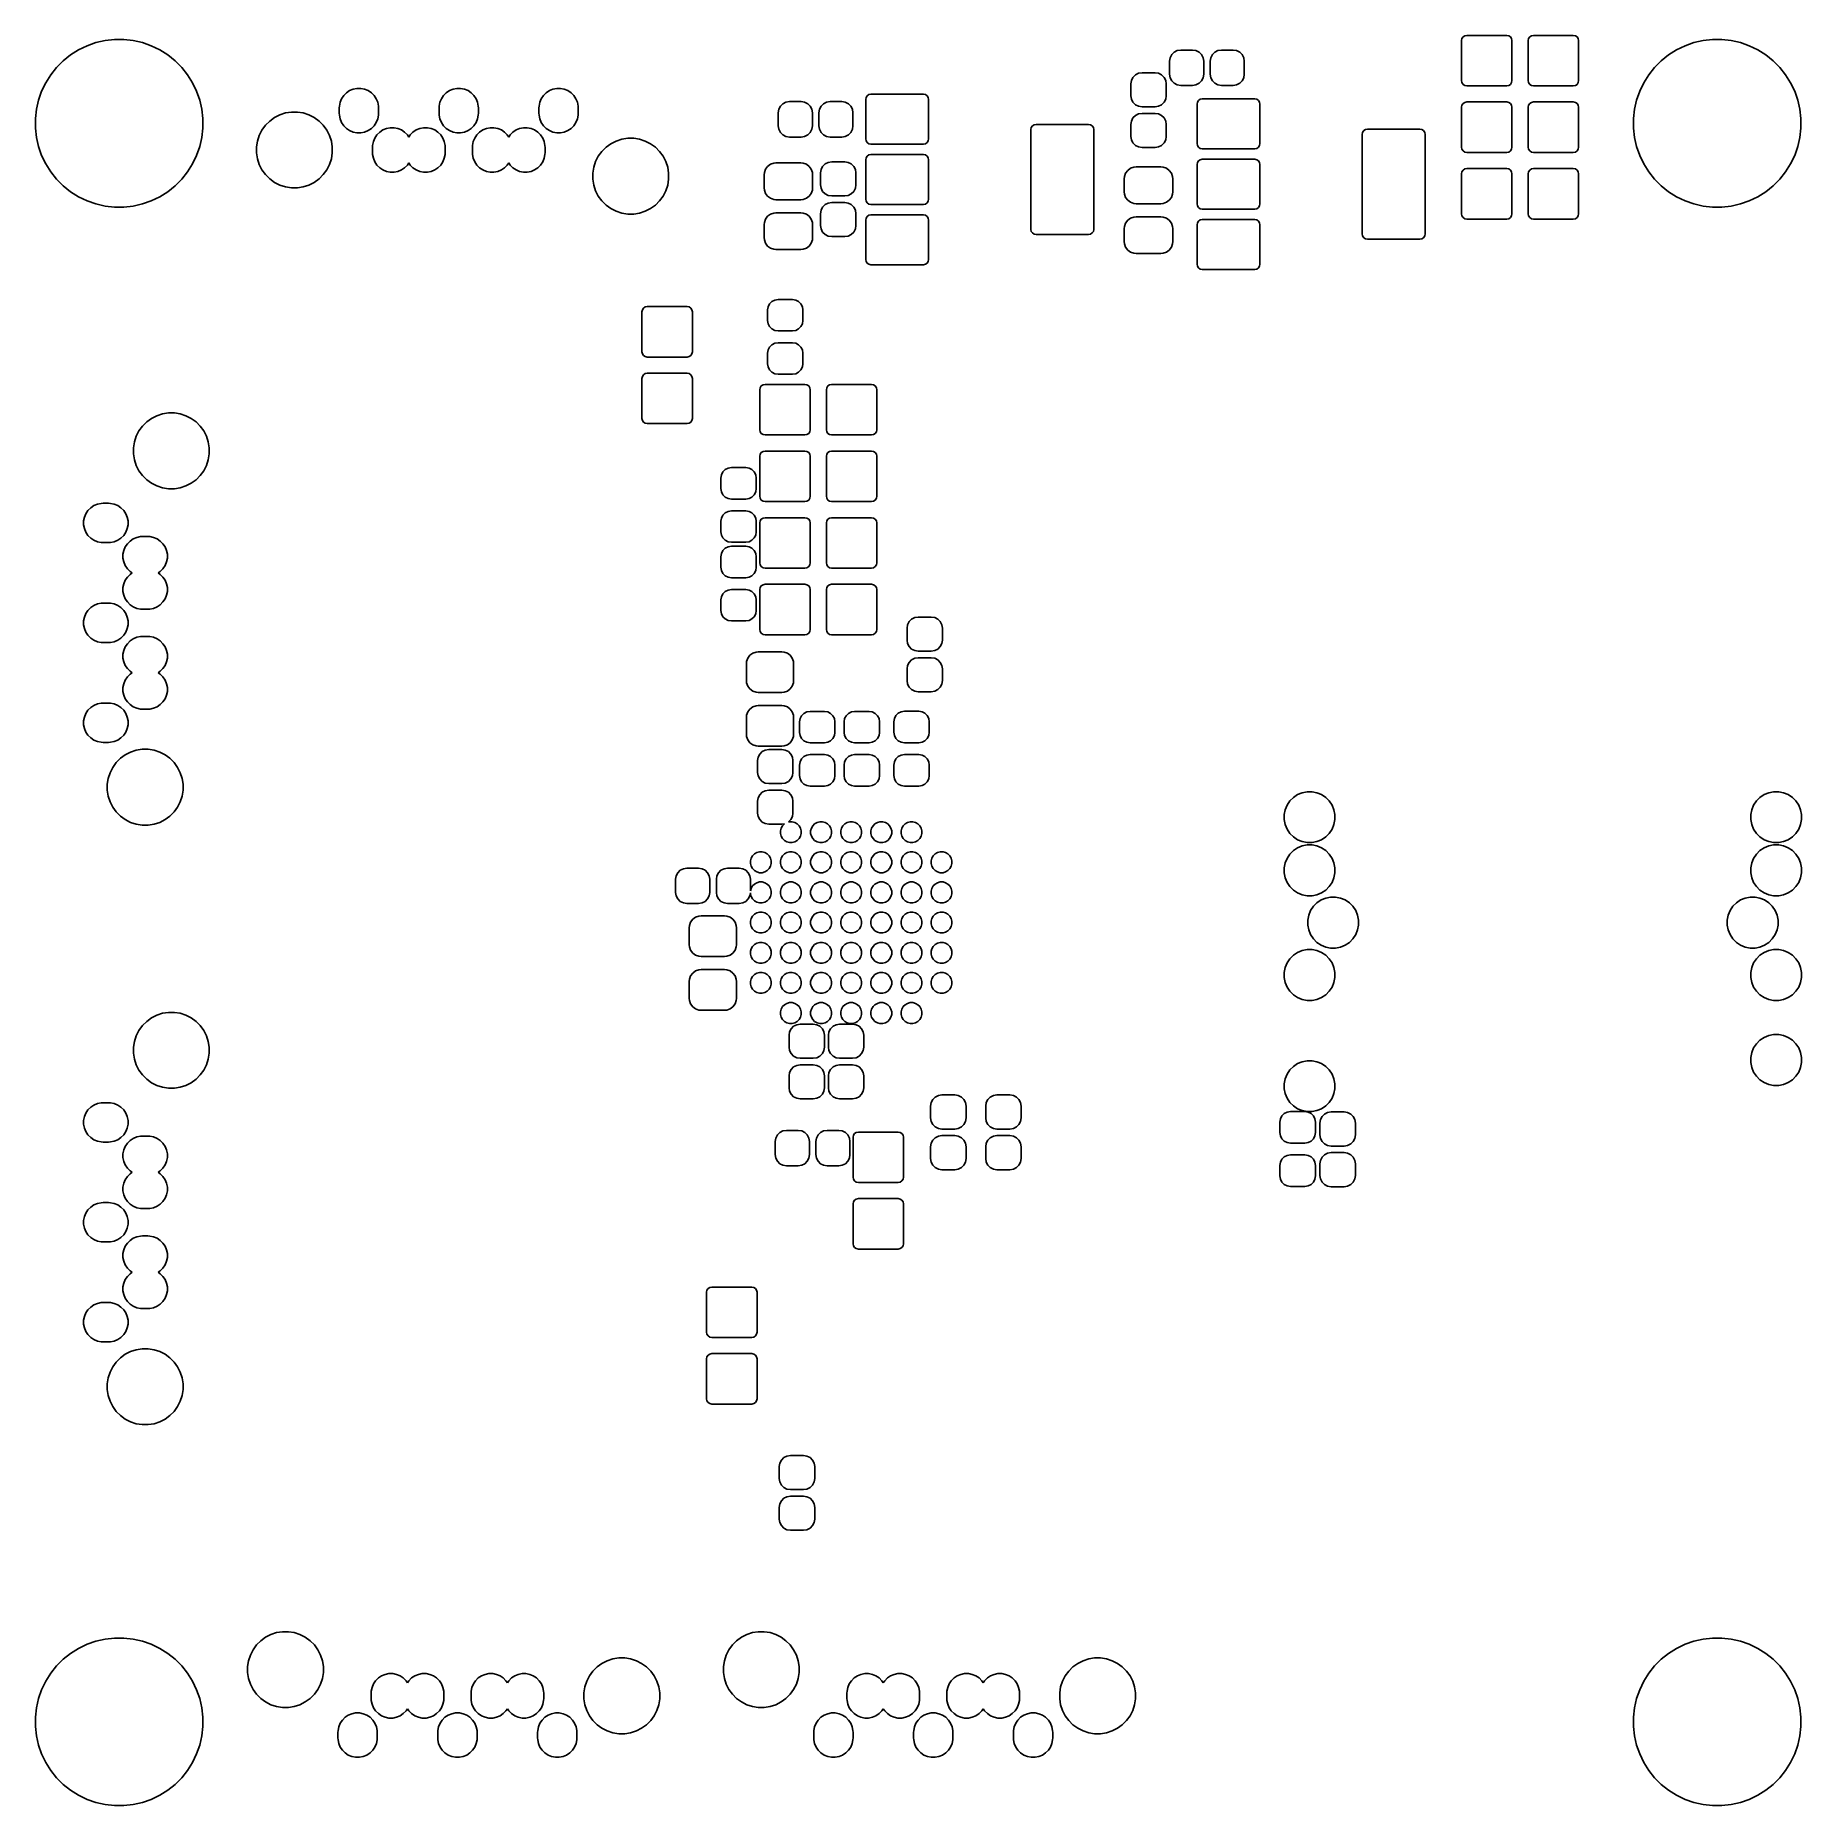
# Model space of a CAD drawing. Extents: x 2.42 to 5.08, y -5.33 to -2.67.
import ezdxf

# ---------------------------------------------------------------- set-up
doc = ezdxf.new("R2010")
doc.units = 0
doc.header["$MEASUREMENT"] = 0
doc.layers.add('BLACK', color=7, linetype='CONTINUOUS')

msp = doc.modelspace()

# ---------------------------------------------------------------- linework, layer by layer
at = {"layer": 'BLACK', "linetype": 'CONTINUOUS'}
for p, q in [((2.4891, -2.6897), (2.5018, -2.6836)), ((2.5018, -2.6836), (2.5151, -2.6789)), ((2.5151, -2.6789), (2.5289, -2.6758)), ((2.5289, -2.6758), (2.5429, -2.6742)), ((2.5429, -2.6742), (2.5571, -2.6742)), ((2.5571, -2.6742), (2.5711, -2.6758)), ((2.5711, -2.6758), (2.5849, -2.6789)), ((2.5849, -2.6789), (2.5982, -2.6836)), ((2.5982, -2.6836), (2.6109, -2.6897)), ((4.5661, -2.6759), (4.5667, -2.6729)), ((4.5661, -2.7359), (4.5661, -2.6759)), ((4.5667, -2.6729), (4.5684, -2.6703)), ((4.5684, -2.6703), (4.5709, -2.6686)), ((4.5709, -2.6686), (4.5739, -2.668)), ((4.5739, -2.668), (4.6339, -2.668)), ((4.6339, -2.668), (4.637, -2.6686)), ((4.637, -2.6686), (4.6395, -2.6703)), ((4.6395, -2.6703), (4.6412, -2.6729)), ((4.6412, -2.6729), (4.6418, -2.6759)), ((4.6418, -2.6759), (4.6418, -2.7359)), ((4.6661, -2.6759), (4.6667, -2.6729)), ((4.6661, -2.7359), (4.6661, -2.6759)), ((4.6667, -2.6729), (4.6684, -2.6703)), ((4.6684, -2.6703), (4.6709, -2.6686)), ((4.6709, -2.6686), (4.6739, -2.668)), ((4.6739, -2.668), (4.7339, -2.668)), ((4.7339, -2.668), (4.737, -2.6686)), ((4.737, -2.6686), (4.7395, -2.6703)), ((4.7395, -2.6703), (4.7412, -2.6729)), ((4.7412, -2.6729), (4.7418, -2.6759)), ((4.7418, -2.6759), (4.7418, -2.7359)), ((4.8891, -2.6897), (4.9018, -2.6836)), ((4.9018, -2.6836), (4.9151, -2.6789)), ((4.9151, -2.6789), (4.9289, -2.6758)), ((4.9289, -2.6758), (4.9429, -2.6742)), ((4.9429, -2.6742), (4.9571, -2.6742)), ((4.9571, -2.6742), (4.9711, -2.6758)), ((4.9711, -2.6758), (4.9849, -2.6789)), ((4.9849, -2.6789), (4.9982, -2.6836)), ((4.9982, -2.6836), (5.0109, -2.6897)), ((2.4561, -2.7161), (2.4661, -2.7061)), ((2.4661, -2.7061), (2.4771, -2.6973)), ((2.4771, -2.6973), (2.4891, -2.6897)), ((2.6109, -2.6897), (2.6229, -2.6973)), ((2.6229, -2.6973), (2.6339, -2.7061)), ((2.6339, -2.7061), (2.6439, -2.7161)), ((4.1276, -2.7067), (4.1284, -2.7015)), ((4.1276, -2.7264), (4.1276, -2.7067)), ((4.1284, -2.7015), (4.1308, -2.6969)), ((4.1308, -2.6969), (4.1345, -2.6932)), ((4.1345, -2.6932), (4.1392, -2.6908)), ((4.1392, -2.6908), (4.1444, -2.69)), ((4.1444, -2.69), (4.1621, -2.69)), ((4.1621, -2.69), (4.1672, -2.6908)), ((4.1672, -2.6908), (4.1719, -2.6932)), ((4.1719, -2.6932), (4.1756, -2.6969)), ((4.1756, -2.6969), (4.178, -2.7015)), ((4.178, -2.7015), (4.1788, -2.7067)), ((4.1788, -2.7067), (4.1788, -2.7264)), ((4.1886, -2.7067), (4.1895, -2.7015)), ((4.1886, -2.7264), (4.1886, -2.7067)), ((4.1895, -2.7015), (4.1918, -2.6969)), ((4.1918, -2.6969), (4.1955, -2.6932)), ((4.1955, -2.6932), (4.2002, -2.6908)), ((4.2002, -2.6908), (4.2054, -2.69)), ((4.2054, -2.69), (4.2231, -2.69)), ((4.2231, -2.69), (4.2283, -2.6908)), ((4.2283, -2.6908), (4.2329, -2.6932)), ((4.2329, -2.6932), (4.2366, -2.6969)), ((4.2366, -2.6969), (4.239, -2.7015)), ((4.239, -2.7015), (4.2398, -2.7067)), ((4.2398, -2.7067), (4.2398, -2.7264)), ((4.8561, -2.7161), (4.8661, -2.7061)), ((4.8661, -2.7061), (4.8771, -2.6973)), ((4.8771, -2.6973), (4.8891, -2.6897)), ((5.0109, -2.6897), (5.0229, -2.6973)), ((5.0229, -2.6973), (5.0339, -2.7061)), ((5.0339, -2.7061), (5.0439, -2.7161)), ((2.4397, -2.7391), (2.4473, -2.7271)), ((2.4473, -2.7271), (2.4561, -2.7161)), ((2.6439, -2.7161), (2.6527, -2.7271)), ((2.6527, -2.7271), (2.6603, -2.7391)), ((4.0694, -2.7409), (4.0702, -2.7357)), ((4.0702, -2.7357), (4.0726, -2.731)), ((4.0726, -2.731), (4.0763, -2.7273)), ((4.0763, -2.7273), (4.081, -2.7249)), ((4.081, -2.7249), (4.0862, -2.7241)), ((4.0862, -2.7241), (4.1058, -2.7241)), ((4.1058, -2.7241), (4.111, -2.7249)), ((4.111, -2.7249), (4.1157, -2.7273)), ((4.1157, -2.7273), (4.1194, -2.731)), ((4.1194, -2.731), (4.1218, -2.7357)), ((4.1218, -2.7357), (4.1226, -2.7409)), ((4.1284, -2.7315), (4.1276, -2.7264)), ((4.1308, -2.7362), (4.1284, -2.7315)), ((4.1345, -2.7399), (4.1308, -2.7362)), ((4.1756, -2.7362), (4.1719, -2.7399)), ((4.178, -2.7315), (4.1756, -2.7362)), ((4.1788, -2.7264), (4.178, -2.7315)), ((4.1895, -2.7315), (4.1886, -2.7264)), ((4.1918, -2.7362), (4.1895, -2.7315)), ((4.1955, -2.7399), (4.1918, -2.7362)), ((4.2366, -2.7362), (4.2329, -2.7399)), ((4.239, -2.7315), (4.2366, -2.7362)), ((4.2398, -2.7264), (4.239, -2.7315)), ((4.5667, -2.7389), (4.5661, -2.7359)), ((4.6418, -2.7359), (4.6412, -2.7389)), ((4.6667, -2.7389), (4.6661, -2.7359)), ((4.7418, -2.7359), (4.7412, -2.7389)), ((4.8397, -2.7391), (4.8473, -2.7271)), ((4.8473, -2.7271), (4.8561, -2.7161)), ((5.0439, -2.7161), (5.0527, -2.7271)), ((5.0527, -2.7271), (5.0603, -2.7391)), ((2.4289, -2.7651), (2.4336, -2.7518)), ((2.4336, -2.7518), (2.4397, -2.7391)), ((2.6603, -2.7391), (2.6664, -2.7518)), ((2.6664, -2.7518), (2.6711, -2.7651)), ((2.8818, -2.7684), (2.884, -2.7631)), ((2.884, -2.7631), (2.8872, -2.7583)), ((2.8872, -2.7583), (2.8913, -2.7542)), ((2.8913, -2.7542), (2.8961, -2.751)), ((2.8961, -2.751), (2.9015, -2.7488)), ((2.9015, -2.7488), (2.9071, -2.7476)), ((2.9071, -2.7476), (2.9129, -2.7476)), ((2.9129, -2.7476), (2.9186, -2.7488)), ((2.9186, -2.7488), (2.924, -2.751)), ((2.924, -2.751), (2.9288, -2.7542)), ((2.9288, -2.7542), (2.9329, -2.7583)), ((2.9329, -2.7583), (2.9361, -2.7631)), ((2.9361, -2.7631), (2.9383, -2.7684)), ((3.0318, -2.7684), (3.034, -2.7631)), ((3.034, -2.7631), (3.0372, -2.7583)), ((3.0372, -2.7583), (3.0413, -2.7542)), ((3.0413, -2.7542), (3.0461, -2.751)), ((3.0461, -2.751), (3.0515, -2.7488)), ((3.0515, -2.7488), (3.0571, -2.7476)), ((3.0571, -2.7476), (3.0629, -2.7476)), ((3.0629, -2.7476), (3.0686, -2.7488)), ((3.0686, -2.7488), (3.074, -2.751)), ((3.074, -2.751), (3.0788, -2.7542)), ((3.0788, -2.7542), (3.0829, -2.7583)), ((3.0829, -2.7583), (3.0861, -2.7631)), ((3.0861, -2.7631), (3.0883, -2.7684)), ((3.1818, -2.7684), (3.184, -2.7631)), ((3.184, -2.7631), (3.1872, -2.7583)), ((3.1872, -2.7583), (3.1913, -2.7542)), ((3.1913, -2.7542), (3.1961, -2.751)), ((3.1961, -2.751), (3.2015, -2.7488)), ((3.2015, -2.7488), (3.2071, -2.7476)), ((3.2071, -2.7476), (3.2129, -2.7476)), ((3.2129, -2.7476), (3.2186, -2.7488)), ((3.2186, -2.7488), (3.224, -2.751)), ((3.224, -2.751), (3.2288, -2.7542)), ((3.2288, -2.7542), (3.2329, -2.7583)), ((3.2329, -2.7583), (3.2361, -2.7631)), ((3.2361, -2.7631), (3.2383, -2.7684)), ((3.6713, -2.7643), (3.6719, -2.7613)), ((3.6719, -2.7613), (3.6736, -2.7587)), ((3.6736, -2.7587), (3.6761, -2.757)), ((3.6761, -2.757), (3.6791, -2.7564)), ((3.6791, -2.7564), (3.7579, -2.7564)), ((3.7579, -2.7564), (3.7609, -2.757)), ((3.7609, -2.757), (3.7634, -2.7587)), ((3.7634, -2.7587), (3.7651, -2.7613)), ((3.7651, -2.7613), (3.7657, -2.7643)), ((4.0694, -2.7586), (4.0694, -2.7409)), ((4.0702, -2.7637), (4.0694, -2.7586)), ((4.0726, -2.7684), (4.0702, -2.7637)), ((4.1218, -2.7637), (4.1194, -2.7684)), ((4.1226, -2.7586), (4.1218, -2.7637)), ((4.1226, -2.7409), (4.1226, -2.7586)), ((4.1392, -2.7423), (4.1345, -2.7399)), ((4.1444, -2.7431), (4.1392, -2.7423)), ((4.1621, -2.7431), (4.1444, -2.7431)), ((4.1672, -2.7423), (4.1621, -2.7431)), ((4.1719, -2.7399), (4.1672, -2.7423)), ((4.1711, -2.7658), (4.1737, -2.764)), ((4.1737, -2.764), (4.1767, -2.7634)), ((4.1767, -2.7634), (4.2555, -2.7634)), ((4.2002, -2.7423), (4.1955, -2.7399)), ((4.2054, -2.7431), (4.2002, -2.7423)), ((4.2231, -2.7431), (4.2054, -2.7431)), ((4.2283, -2.7423), (4.2231, -2.7431)), ((4.2329, -2.7399), (4.2283, -2.7423)), ((4.2555, -2.7634), (4.2585, -2.764)), ((4.2585, -2.764), (4.261, -2.7658)), ((4.5684, -2.7415), (4.5667, -2.7389)), ((4.5709, -2.7432), (4.5684, -2.7415)), ((4.5739, -2.7438), (4.5709, -2.7432)), ((4.6339, -2.7438), (4.5739, -2.7438)), ((4.637, -2.7432), (4.6339, -2.7438)), ((4.6395, -2.7415), (4.637, -2.7432)), ((4.6412, -2.7389), (4.6395, -2.7415)), ((4.6684, -2.7415), (4.6667, -2.7389)), ((4.6709, -2.7432), (4.6684, -2.7415)), ((4.6739, -2.7438), (4.6709, -2.7432)), ((4.7339, -2.7438), (4.6739, -2.7438)), ((4.737, -2.7432), (4.7339, -2.7438)), ((4.7395, -2.7415), (4.737, -2.7432)), ((4.7412, -2.7389), (4.7395, -2.7415)), ((4.8289, -2.7651), (4.8336, -2.7518)), ((4.8336, -2.7518), (4.8397, -2.7391)), ((5.0603, -2.7391), (5.0664, -2.7518)), ((5.0664, -2.7518), (5.0711, -2.7651)), ((2.4242, -2.7929), (2.4258, -2.7789)), ((2.4258, -2.7789), (2.4289, -2.7651)), ((2.6711, -2.7651), (2.6742, -2.7789)), ((2.6742, -2.7789), (2.6758, -2.7929)), ((2.7834, -2.7913), (2.7913, -2.7873)), ((2.7913, -2.7873), (2.7999, -2.7845)), ((2.7999, -2.7845), (2.8087, -2.7831)), ((2.8087, -2.7831), (2.8177, -2.7831)), ((2.8177, -2.7831), (2.8265, -2.7845)), ((2.8265, -2.7845), (2.835, -2.7873)), ((2.835, -2.7873), (2.843, -2.7913)), ((2.8805, -2.777), (2.8807, -2.7741)), ((2.8805, -2.7849), (2.8805, -2.777)), ((2.8807, -2.7878), (2.8805, -2.7849)), ((2.8807, -2.7741), (2.8818, -2.7684)), ((2.8818, -2.7935), (2.8807, -2.7878)), ((2.9383, -2.7684), (2.9394, -2.7741)), ((2.9394, -2.7878), (2.9383, -2.7935)), ((2.9394, -2.7741), (2.9396, -2.777)), ((2.9396, -2.7849), (2.9394, -2.7878)), ((2.9396, -2.777), (2.9396, -2.7849)), ((3.0305, -2.777), (3.0307, -2.7741)), ((3.0305, -2.7849), (3.0305, -2.777)), ((3.0307, -2.7878), (3.0305, -2.7849)), ((3.0307, -2.7741), (3.0318, -2.7684)), ((3.0318, -2.7935), (3.0307, -2.7878)), ((3.0883, -2.7684), (3.0894, -2.7741)), ((3.0894, -2.7878), (3.0883, -2.7935)), ((3.0894, -2.7741), (3.0896, -2.777)), ((3.0896, -2.7849), (3.0894, -2.7878)), ((3.0896, -2.777), (3.0896, -2.7849)), ((3.1805, -2.777), (3.1807, -2.7741)), ((3.1805, -2.7849), (3.1805, -2.777)), ((3.1807, -2.7878), (3.1805, -2.7849)), ((3.1807, -2.7741), (3.1818, -2.7684)), ((3.1818, -2.7935), (3.1807, -2.7878)), ((3.2383, -2.7684), (3.2394, -2.7741)), ((3.2394, -2.7878), (3.2383, -2.7935)), ((3.2394, -2.7741), (3.2396, -2.777)), ((3.2396, -2.7849), (3.2394, -2.7878)), ((3.2396, -2.777), (3.2396, -2.7849)), ((3.5399, -2.7842), (3.5407, -2.779)), ((3.5399, -2.8038), (3.5399, -2.7842)), ((3.5407, -2.779), (3.5431, -2.7743)), ((3.5431, -2.7743), (3.5468, -2.7706)), ((3.5468, -2.7706), (3.5515, -2.7682)), ((3.5515, -2.7682), (3.5566, -2.7674)), ((3.5566, -2.7674), (3.5743, -2.7674)), ((3.5743, -2.7674), (3.5795, -2.7682)), ((3.5795, -2.7682), (3.5842, -2.7706)), ((3.5842, -2.7706), (3.5879, -2.7743)), ((3.5879, -2.7743), (3.5903, -2.779)), ((3.5903, -2.779), (3.5911, -2.7842)), ((3.5911, -2.7842), (3.5911, -2.8038)), ((3.6009, -2.7842), (3.6017, -2.779)), ((3.6009, -2.8038), (3.6009, -2.7842)), ((3.6017, -2.779), (3.6041, -2.7743)), ((3.6041, -2.7743), (3.6078, -2.7706)), ((3.6078, -2.7706), (3.6125, -2.7682)), ((3.6125, -2.7682), (3.6177, -2.7674)), ((3.6177, -2.7674), (3.6354, -2.7674)), ((3.6354, -2.7674), (3.6405, -2.7682)), ((3.6405, -2.7682), (3.6452, -2.7706)), ((3.6452, -2.7706), (3.6489, -2.7743)), ((3.6489, -2.7743), (3.6513, -2.779)), ((3.6513, -2.779), (3.6521, -2.7842)), ((3.6521, -2.7842), (3.6521, -2.8038)), ((3.6713, -2.8233), (3.6713, -2.7643)), ((3.7657, -2.7643), (3.7657, -2.8233)), ((4.0763, -2.7721), (4.0726, -2.7684)), ((4.0726, -2.792), (4.0763, -2.7883)), ((4.081, -2.7745), (4.0763, -2.7721)), ((4.0763, -2.7883), (4.081, -2.786)), ((4.0862, -2.7753), (4.081, -2.7745)), ((4.081, -2.786), (4.0862, -2.7851)), ((4.1058, -2.7753), (4.0862, -2.7753)), ((4.0862, -2.7851), (4.1058, -2.7851)), ((4.111, -2.7745), (4.1058, -2.7753)), ((4.1058, -2.7851), (4.111, -2.786)), ((4.1157, -2.7721), (4.111, -2.7745)), ((4.111, -2.786), (4.1157, -2.7883)), ((4.1194, -2.7684), (4.1157, -2.7721)), ((4.1157, -2.7883), (4.1194, -2.792)), ((4.1688, -2.7713), (4.1694, -2.7683)), ((4.1688, -2.8304), (4.1688, -2.7713)), ((4.1694, -2.7683), (4.1711, -2.7658)), ((4.261, -2.7658), (4.2627, -2.7683)), ((4.2627, -2.7683), (4.2633, -2.7713)), ((4.2633, -2.7713), (4.2633, -2.8304)), ((4.5661, -2.7759), (4.5667, -2.7729)), ((4.5661, -2.8359), (4.5661, -2.7759)), ((4.5667, -2.7729), (4.5684, -2.7703)), ((4.5684, -2.7703), (4.5709, -2.7686)), ((4.5709, -2.7686), (4.5739, -2.768)), ((4.5739, -2.768), (4.6339, -2.768)), ((4.6339, -2.768), (4.637, -2.7686)), ((4.637, -2.7686), (4.6395, -2.7703)), ((4.6395, -2.7703), (4.6412, -2.7729)), ((4.6412, -2.7729), (4.6418, -2.7759)), ((4.6418, -2.7759), (4.6418, -2.8359)), ((4.6661, -2.7759), (4.6667, -2.7729)), ((4.6661, -2.8359), (4.6661, -2.7759)), ((4.6667, -2.7729), (4.6684, -2.7703)), ((4.6684, -2.7703), (4.6709, -2.7686)), ((4.6709, -2.7686), (4.6739, -2.768)), ((4.6739, -2.768), (4.7339, -2.768)), ((4.7339, -2.768), (4.737, -2.7686)), ((4.737, -2.7686), (4.7395, -2.7703)), ((4.7395, -2.7703), (4.7412, -2.7729)), ((4.7412, -2.7729), (4.7418, -2.7759)), ((4.7418, -2.7759), (4.7418, -2.8359)), ((4.8242, -2.7929), (4.8258, -2.7789)), ((4.8258, -2.7789), (4.8289, -2.7651)), ((5.0711, -2.7651), (5.0742, -2.7789)), ((5.0742, -2.7789), (5.0758, -2.7929)), ((2.4242, -2.8071), (2.4242, -2.7929)), ((2.4258, -2.8211), (2.4242, -2.8071)), ((2.6758, -2.8071), (2.6742, -2.8211)), ((2.6758, -2.7929), (2.6758, -2.8071)), ((2.7604, -2.8182), (2.7645, -2.8102)), ((2.7645, -2.8102), (2.7698, -2.8029)), ((2.7698, -2.8029), (2.7761, -2.7966)), ((2.7761, -2.7966), (2.7834, -2.7913)), ((2.843, -2.7913), (2.8503, -2.7966)), ((2.8503, -2.7966), (2.8566, -2.8029)), ((2.8566, -2.8029), (2.8619, -2.8102)), ((2.8619, -2.8102), (2.8659, -2.8182)), ((2.884, -2.7988), (2.8818, -2.7935)), ((2.8872, -2.8036), (2.884, -2.7988)), ((2.8913, -2.8077), (2.8872, -2.8036)), ((2.8961, -2.8109), (2.8913, -2.8077)), ((2.9015, -2.8131), (2.8961, -2.8109)), ((2.9071, -2.8143), (2.9015, -2.8131)), ((2.9129, -2.8143), (2.9071, -2.8143)), ((2.9186, -2.8131), (2.9129, -2.8143)), ((2.924, -2.8109), (2.9186, -2.8131)), ((2.9288, -2.8077), (2.924, -2.8109)), ((2.9329, -2.8036), (2.9288, -2.8077)), ((2.9361, -2.7988), (2.9329, -2.8036)), ((2.9383, -2.7935), (2.9361, -2.7988)), ((2.9372, -2.8173), (2.9413, -2.8132)), ((2.9413, -2.8132), (2.9461, -2.81)), ((2.9461, -2.81), (2.9515, -2.8078)), ((2.9515, -2.8078), (2.9571, -2.8067)), ((2.9571, -2.8067), (2.9629, -2.8067)), ((2.9629, -2.8067), (2.9686, -2.8078)), ((2.9686, -2.8078), (2.974, -2.81)), ((2.974, -2.81), (2.9788, -2.8132)), ((2.9788, -2.8132), (2.9829, -2.8173)), ((2.9872, -2.8173), (2.9913, -2.8132)), ((2.9913, -2.8132), (2.9961, -2.81)), ((2.9961, -2.81), (3.0015, -2.8078)), ((3.0015, -2.8078), (3.0071, -2.8067)), ((3.0071, -2.8067), (3.0129, -2.8067)), ((3.0129, -2.8067), (3.0186, -2.8078)), ((3.0186, -2.8078), (3.024, -2.81)), ((3.024, -2.81), (3.0288, -2.8132)), ((3.0288, -2.8132), (3.0329, -2.8173)), ((3.034, -2.7988), (3.0318, -2.7935)), ((3.0372, -2.8036), (3.034, -2.7988)), ((3.0413, -2.8077), (3.0372, -2.8036)), ((3.0461, -2.8109), (3.0413, -2.8077)), ((3.0515, -2.8131), (3.0461, -2.8109)), ((3.0571, -2.8143), (3.0515, -2.8131)), ((3.0629, -2.8143), (3.0571, -2.8143)), ((3.0686, -2.8131), (3.0629, -2.8143)), ((3.074, -2.8109), (3.0686, -2.8131)), ((3.0788, -2.8077), (3.074, -2.8109)), ((3.0829, -2.8036), (3.0788, -2.8077)), ((3.0861, -2.7988), (3.0829, -2.8036)), ((3.0883, -2.7935), (3.0861, -2.7988)), ((3.0872, -2.8173), (3.0913, -2.8132)), ((3.0913, -2.8132), (3.0961, -2.81)), ((3.0961, -2.81), (3.1015, -2.8078)), ((3.1015, -2.8078), (3.1071, -2.8067)), ((3.1071, -2.8067), (3.1129, -2.8067)), ((3.1129, -2.8067), (3.1186, -2.8078)), ((3.1186, -2.8078), (3.124, -2.81)), ((3.124, -2.81), (3.1288, -2.8132)), ((3.1288, -2.8132), (3.1329, -2.8173)), ((3.1372, -2.8173), (3.1413, -2.8132)), ((3.1413, -2.8132), (3.1461, -2.81)), ((3.1461, -2.81), (3.1515, -2.8078)), ((3.1515, -2.8078), (3.1571, -2.8067)), ((3.1571, -2.8067), (3.1629, -2.8067)), ((3.1629, -2.8067), (3.1686, -2.8078)), ((3.1686, -2.8078), (3.174, -2.81)), ((3.174, -2.81), (3.1788, -2.8132)), ((3.1788, -2.8132), (3.1829, -2.8173)), ((3.184, -2.7988), (3.1818, -2.7935)), ((3.1872, -2.8036), (3.184, -2.7988)), ((3.1913, -2.8077), (3.1872, -2.8036)), ((3.1961, -2.8109), (3.1913, -2.8077)), ((3.2015, -2.8131), (3.1961, -2.8109)), ((3.2071, -2.8143), (3.2015, -2.8131)), ((3.2129, -2.8143), (3.2071, -2.8143)), ((3.2186, -2.8131), (3.2129, -2.8143)), ((3.224, -2.8109), (3.2186, -2.8131)), ((3.2288, -2.8077), (3.224, -2.8109)), ((3.2329, -2.8036), (3.2288, -2.8077)), ((3.2361, -2.7988), (3.2329, -2.8036)), ((3.2383, -2.7935), (3.2361, -2.7988)), ((3.5407, -2.809), (3.5399, -2.8038)), ((3.5431, -2.8137), (3.5407, -2.809)), ((3.5468, -2.8174), (3.5431, -2.8137)), ((3.5879, -2.8137), (3.5842, -2.8174)), ((3.5903, -2.809), (3.5879, -2.8137)), ((3.5911, -2.8038), (3.5903, -2.809)), ((3.6017, -2.809), (3.6009, -2.8038)), ((3.6041, -2.8137), (3.6017, -2.809)), ((3.6078, -2.8174), (3.6041, -2.8137)), ((3.6489, -2.8137), (3.6452, -2.8174)), ((3.6513, -2.809), (3.6489, -2.8137)), ((3.6521, -2.8038), (3.6513, -2.809)), ((3.9193, -2.8095), (3.9199, -2.8065)), ((3.9193, -2.9592), (3.9193, -2.8095)), ((3.9199, -2.8065), (3.9216, -2.804)), ((3.9216, -2.804), (3.9242, -2.8023)), ((3.9242, -2.8023), (3.9272, -2.8017)), ((3.9272, -2.8017), (4.0059, -2.8017)), ((4.0059, -2.8017), (4.0089, -2.8023)), ((4.0089, -2.8023), (4.0115, -2.804)), ((4.0115, -2.804), (4.0132, -2.8065)), ((4.0132, -2.8065), (4.0138, -2.8095)), ((4.0138, -2.8095), (4.0138, -2.9592)), ((4.0694, -2.8019), (4.0702, -2.7967)), ((4.0694, -2.8196), (4.0694, -2.8019)), ((4.0702, -2.7967), (4.0726, -2.792)), ((4.1194, -2.792), (4.1218, -2.7967)), ((4.1218, -2.7967), (4.1226, -2.8019)), ((4.1226, -2.8019), (4.1226, -2.8196)), ((4.4169, -2.8166), (4.4175, -2.8136)), ((4.4169, -2.9662), (4.4169, -2.8166)), ((4.4175, -2.8136), (4.4192, -2.811)), ((4.4192, -2.811), (4.4217, -2.8093)), ((4.4217, -2.8093), (4.4247, -2.8087)), ((4.4247, -2.8087), (4.5035, -2.8087)), ((4.5035, -2.8087), (4.5065, -2.8093)), ((4.5065, -2.8093), (4.5091, -2.811)), ((4.5091, -2.811), (4.5108, -2.8136)), ((4.5108, -2.8136), (4.5114, -2.8166)), ((4.5114, -2.8166), (4.5114, -2.9662)), ((4.8242, -2.8071), (4.8242, -2.7929)), ((4.8258, -2.8211), (4.8242, -2.8071)), ((5.0758, -2.8071), (5.0742, -2.8211)), ((5.0758, -2.7929), (5.0758, -2.8071)), ((2.4289, -2.8349), (2.4258, -2.8211)), ((2.4336, -2.8482), (2.4289, -2.8349)), ((2.6711, -2.8349), (2.6664, -2.8482)), ((2.6742, -2.8211), (2.6711, -2.8349)), ((2.7563, -2.8355), (2.7577, -2.8267)), ((2.7563, -2.8445), (2.7563, -2.8355)), ((2.7577, -2.8267), (2.7604, -2.8182)), ((2.8659, -2.8182), (2.8687, -2.8267)), ((2.8687, -2.8267), (2.8701, -2.8355)), ((2.8701, -2.8355), (2.8701, -2.8445)), ((2.9305, -2.8361), (2.9307, -2.8332)), ((2.9305, -2.8439), (2.9305, -2.8361)), ((2.9307, -2.8332), (2.9318, -2.8275)), ((2.9318, -2.8275), (2.934, -2.8221)), ((2.934, -2.8221), (2.9372, -2.8173)), ((2.9829, -2.8173), (2.985, -2.8206)), ((2.985, -2.8206), (2.9872, -2.8173)), ((3.0329, -2.8173), (3.0361, -2.8221)), ((3.0361, -2.8221), (3.0383, -2.8275)), ((3.0383, -2.8275), (3.0394, -2.8332)), ((3.0394, -2.8332), (3.0396, -2.8361)), ((3.0396, -2.8361), (3.0396, -2.8439)), ((3.0805, -2.8361), (3.0807, -2.8332)), ((3.0805, -2.8439), (3.0805, -2.8361)), ((3.0807, -2.8332), (3.0818, -2.8275)), ((3.0818, -2.8275), (3.084, -2.8221)), ((3.084, -2.8221), (3.0872, -2.8173)), ((3.1329, -2.8173), (3.135, -2.8206)), ((3.135, -2.8206), (3.1372, -2.8173)), ((3.1829, -2.8173), (3.1861, -2.8221)), ((3.1861, -2.8221), (3.1883, -2.8275)), ((3.1883, -2.8275), (3.1894, -2.8332)), ((3.1894, -2.8332), (3.1896, -2.8361)), ((3.1896, -2.8361), (3.1896, -2.8439)), ((3.2696, -2.8495), (3.2749, -2.8423)), ((3.2749, -2.8423), (3.2812, -2.836)), ((3.2812, -2.836), (3.2885, -2.8307)), ((3.2885, -2.8307), (3.2965, -2.8266)), ((3.2965, -2.8266), (3.305, -2.8239)), ((3.305, -2.8239), (3.3138, -2.8225)), ((3.3138, -2.8225), (3.3228, -2.8225)), ((3.3228, -2.8225), (3.3316, -2.8239)), ((3.3316, -2.8239), (3.3402, -2.8266)), ((3.3402, -2.8266), (3.3481, -2.8307)), ((3.3481, -2.8307), (3.3554, -2.836)), ((3.3554, -2.836), (3.3617, -2.8423)), ((3.3617, -2.8423), (3.367, -2.8495)), ((3.5515, -2.8198), (3.5468, -2.8174)), ((3.5566, -2.8206), (3.5515, -2.8198)), ((3.5743, -2.8206), (3.5566, -2.8206)), ((3.5795, -2.8198), (3.5743, -2.8206)), ((3.5842, -2.8174), (3.5795, -2.8198)), ((3.6125, -2.8198), (3.6078, -2.8174)), ((3.6177, -2.8206), (3.6125, -2.8198)), ((3.6354, -2.8206), (3.6177, -2.8206)), ((3.6405, -2.8198), (3.6354, -2.8206)), ((3.6452, -2.8174), (3.6405, -2.8198)), ((3.6719, -2.8263), (3.6713, -2.8233)), ((3.6736, -2.8289), (3.6719, -2.8263)), ((3.6761, -2.8306), (3.6736, -2.8289)), ((3.6791, -2.8312), (3.6761, -2.8306)), ((3.7579, -2.8312), (3.6791, -2.8312)), ((3.7609, -2.8306), (3.7579, -2.8312)), ((3.7634, -2.8289), (3.7609, -2.8306)), ((3.7651, -2.8263), (3.7634, -2.8289)), ((3.7657, -2.8233), (3.7651, -2.8263)), ((4.0702, -2.8248), (4.0694, -2.8196)), ((4.0726, -2.8294), (4.0702, -2.8248)), ((4.0763, -2.8331), (4.0726, -2.8294)), ((4.081, -2.8355), (4.0763, -2.8331)), ((4.0862, -2.8363), (4.081, -2.8355)), ((4.1058, -2.8363), (4.0862, -2.8363)), ((4.111, -2.8355), (4.1058, -2.8363)), ((4.1157, -2.8331), (4.111, -2.8355)), ((4.1194, -2.8294), (4.1157, -2.8331)), ((4.1218, -2.8248), (4.1194, -2.8294)), ((4.1226, -2.8196), (4.1218, -2.8248)), ((4.1694, -2.8334), (4.1688, -2.8304)), ((4.1711, -2.8359), (4.1694, -2.8334)), ((4.1737, -2.8377), (4.1711, -2.8359)), ((4.1767, -2.8383), (4.1737, -2.8377)), ((4.2555, -2.8383), (4.1767, -2.8383)), ((4.2585, -2.8377), (4.2555, -2.8383)), ((4.261, -2.8359), (4.2585, -2.8377)), ((4.2627, -2.8334), (4.261, -2.8359)), ((4.2633, -2.8304), (4.2627, -2.8334)), ((4.5667, -2.8389), (4.5661, -2.8359)), ((4.5684, -2.8415), (4.5667, -2.8389)), ((4.5709, -2.8432), (4.5684, -2.8415)), ((4.5739, -2.8438), (4.5709, -2.8432)), ((4.6339, -2.8438), (4.5739, -2.8438)), ((4.637, -2.8432), (4.6339, -2.8438)), ((4.6395, -2.8415), (4.637, -2.8432)), ((4.6412, -2.8389), (4.6395, -2.8415)), ((4.6418, -2.8359), (4.6412, -2.8389)), ((4.6667, -2.8389), (4.6661, -2.8359)), ((4.6684, -2.8415), (4.6667, -2.8389)), ((4.6709, -2.8432), (4.6684, -2.8415)), ((4.6739, -2.8438), (4.6709, -2.8432)), ((4.7339, -2.8438), (4.6739, -2.8438)), ((4.737, -2.8432), (4.7339, -2.8438)), ((4.7395, -2.8415), (4.737, -2.8432)), ((4.7412, -2.8389), (4.7395, -2.8415)), ((4.7418, -2.8359), (4.7412, -2.8389)), ((4.8289, -2.8349), (4.8258, -2.8211)), ((4.8336, -2.8482), (4.8289, -2.8349)), ((5.0711, -2.8349), (5.0664, -2.8482)), ((5.0742, -2.8211), (5.0711, -2.8349)), ((2.4397, -2.8609), (2.4336, -2.8482)), ((2.4473, -2.8729), (2.4397, -2.8609)), ((2.6603, -2.8609), (2.6527, -2.8729)), ((2.6664, -2.8482), (2.6603, -2.8609)), ((2.7577, -2.8533), (2.7563, -2.8445)), ((2.7604, -2.8618), (2.7577, -2.8533)), ((2.7645, -2.8698), (2.7604, -2.8618)), ((2.7698, -2.8771), (2.7645, -2.8698)), ((2.8619, -2.8698), (2.8566, -2.8771)), ((2.8659, -2.8618), (2.8619, -2.8698)), ((2.8687, -2.8533), (2.8659, -2.8618)), ((2.8701, -2.8445), (2.8687, -2.8533)), ((2.9307, -2.8468), (2.9305, -2.8439)), ((2.9318, -2.8525), (2.9307, -2.8468)), ((2.934, -2.8579), (2.9318, -2.8525)), ((2.9372, -2.8627), (2.934, -2.8579)), ((2.9413, -2.8668), (2.9372, -2.8627)), ((2.9461, -2.87), (2.9413, -2.8668)), ((2.9515, -2.8722), (2.9461, -2.87)), ((2.974, -2.87), (2.9686, -2.8722)), ((2.9788, -2.8668), (2.974, -2.87)), ((2.9829, -2.8627), (2.9788, -2.8668)), ((2.985, -2.8594), (2.9829, -2.8627)), ((2.9872, -2.8627), (2.985, -2.8594)), ((2.9913, -2.8668), (2.9872, -2.8627)), ((2.9961, -2.87), (2.9913, -2.8668)), ((3.0015, -2.8722), (2.9961, -2.87)), ((3.024, -2.87), (3.0186, -2.8722)), ((3.0288, -2.8668), (3.024, -2.87)), ((3.0329, -2.8627), (3.0288, -2.8668)), ((3.0361, -2.8579), (3.0329, -2.8627)), ((3.0383, -2.8525), (3.0361, -2.8579)), ((3.0394, -2.8468), (3.0383, -2.8525)), ((3.0396, -2.8439), (3.0394, -2.8468)), ((3.0807, -2.8468), (3.0805, -2.8439)), ((3.0818, -2.8525), (3.0807, -2.8468)), ((3.084, -2.8579), (3.0818, -2.8525)), ((3.0872, -2.8627), (3.084, -2.8579)), ((3.0913, -2.8668), (3.0872, -2.8627)), ((3.0961, -2.87), (3.0913, -2.8668)), ((3.1015, -2.8722), (3.0961, -2.87)), ((3.124, -2.87), (3.1186, -2.8722)), ((3.1288, -2.8668), (3.124, -2.87)), ((3.1329, -2.8627), (3.1288, -2.8668)), ((3.135, -2.8594), (3.1329, -2.8627)), ((3.1372, -2.8627), (3.135, -2.8594)), ((3.1413, -2.8668), (3.1372, -2.8627)), ((3.1461, -2.87), (3.1413, -2.8668)), ((3.1515, -2.8722), (3.1461, -2.87)), ((3.174, -2.87), (3.1686, -2.8722)), ((3.1788, -2.8668), (3.174, -2.87)), ((3.1829, -2.8627), (3.1788, -2.8668)), ((3.1861, -2.8579), (3.1829, -2.8627)), ((3.1883, -2.8525), (3.1861, -2.8579)), ((3.1894, -2.8468), (3.1883, -2.8525)), ((3.1896, -2.8439), (3.1894, -2.8468)), ((3.2614, -2.8749), (3.2628, -2.866)), ((3.2628, -2.866), (3.2656, -2.8575)), ((3.2656, -2.8575), (3.2696, -2.8495)), ((3.367, -2.8495), (3.371, -2.8575)), ((3.371, -2.8575), (3.3738, -2.866)), ((3.3738, -2.866), (3.3752, -2.8749)), ((3.519, -2.874), (3.5208, -2.869)), ((3.5208, -2.869), (3.5239, -2.8647)), ((3.5239, -2.8647), (3.5281, -2.8616)), ((3.5281, -2.8616), (3.5331, -2.8598)), ((3.5331, -2.8598), (3.5364, -2.8595)), ((3.5364, -2.8595), (3.5738, -2.8595)), ((3.5738, -2.8595), (3.5771, -2.8598)), ((3.5771, -2.8598), (3.5821, -2.8616)), ((3.5821, -2.8616), (3.5863, -2.8647)), ((3.5863, -2.8647), (3.5895, -2.869)), ((3.5895, -2.869), (3.5912, -2.874)), ((3.6033, -2.8746), (3.6042, -2.8695)), ((3.6042, -2.8695), (3.6065, -2.8648)), ((3.6065, -2.8648), (3.6102, -2.8611)), ((3.6102, -2.8611), (3.6149, -2.8587)), ((3.6149, -2.8587), (3.6201, -2.8579)), ((3.6201, -2.8579), (3.6398, -2.8579)), ((3.6398, -2.8579), (3.6449, -2.8587)), ((3.6449, -2.8587), (3.6496, -2.8611)), ((3.6496, -2.8611), (3.6533, -2.8648)), ((3.6533, -2.8648), (3.6557, -2.8695)), ((3.6557, -2.8695), (3.6565, -2.8746)), ((3.6713, -2.8548), (3.6719, -2.8518)), ((3.6713, -2.9139), (3.6713, -2.8548)), ((3.6719, -2.8518), (3.6736, -2.8493)), ((3.6736, -2.8493), (3.6761, -2.8475)), ((3.6761, -2.8475), (3.6791, -2.8469)), ((3.6791, -2.8469), (3.7579, -2.8469)), ((3.7579, -2.8469), (3.7609, -2.8475)), ((3.7609, -2.8475), (3.7634, -2.8493)), ((3.7634, -2.8493), (3.7651, -2.8518)), ((3.7651, -2.8518), (3.7657, -2.8548)), ((3.7657, -2.8548), (3.7657, -2.9139)), ((4.0648, -2.8707), (4.069, -2.8676)), ((4.069, -2.8676), (4.074, -2.8658)), ((4.074, -2.8658), (4.0773, -2.8655)), ((4.0773, -2.8655), (4.1147, -2.8655)), ((4.1147, -2.8655), (4.118, -2.8658)), ((4.118, -2.8658), (4.123, -2.8676)), ((4.123, -2.8676), (4.1272, -2.8707)), ((4.1688, -2.8619), (4.1694, -2.8589)), ((4.1688, -2.9209), (4.1688, -2.8619)), ((4.1694, -2.8589), (4.1711, -2.8563)), ((4.1711, -2.8563), (4.1737, -2.8546)), ((4.1737, -2.8546), (4.1767, -2.854)), ((4.1767, -2.854), (4.2555, -2.854)), ((4.2555, -2.854), (4.2585, -2.8546)), ((4.2585, -2.8546), (4.261, -2.8563)), ((4.261, -2.8563), (4.2627, -2.8589)), ((4.2627, -2.8589), (4.2633, -2.8619)), ((4.2633, -2.8619), (4.2633, -2.9209)), ((4.5667, -2.8729), (4.5684, -2.8703)), ((4.5684, -2.8703), (4.5709, -2.8686)), ((4.5709, -2.8686), (4.5739, -2.868)), ((4.5739, -2.868), (4.6339, -2.868)), ((4.6339, -2.868), (4.637, -2.8686)), ((4.637, -2.8686), (4.6395, -2.8703)), ((4.6395, -2.8703), (4.6412, -2.8729)), ((4.6667, -2.8729), (4.6684, -2.8703)), ((4.6684, -2.8703), (4.6709, -2.8686)), ((4.6709, -2.8686), (4.6739, -2.868)), ((4.6739, -2.868), (4.7339, -2.868)), ((4.7339, -2.868), (4.737, -2.8686)), ((4.737, -2.8686), (4.7395, -2.8703)), ((4.7395, -2.8703), (4.7412, -2.8729)), ((4.8397, -2.8609), (4.8336, -2.8482)), ((4.8473, -2.8729), (4.8397, -2.8609)), ((5.0603, -2.8609), (5.0527, -2.8729)), ((5.0664, -2.8482), (5.0603, -2.8609)), ((2.4561, -2.8839), (2.4473, -2.8729)), ((2.4661, -2.8939), (2.4561, -2.8839)), ((2.4771, -2.9027), (2.4661, -2.8939)), ((2.6339, -2.8939), (2.6229, -2.9027)), ((2.6439, -2.8839), (2.6339, -2.8939)), ((2.6527, -2.8729), (2.6439, -2.8839)), ((2.7761, -2.8834), (2.7698, -2.8771)), ((2.7834, -2.8887), (2.7761, -2.8834)), ((2.7913, -2.8927), (2.7834, -2.8887)), ((2.7999, -2.8955), (2.7913, -2.8927)), ((2.8087, -2.8969), (2.7999, -2.8955)), ((2.8177, -2.8969), (2.8087, -2.8969)), ((2.8265, -2.8955), (2.8177, -2.8969)), ((2.835, -2.8927), (2.8265, -2.8955)), ((2.843, -2.8887), (2.835, -2.8927)), ((2.8503, -2.8834), (2.843, -2.8887)), ((2.8566, -2.8771), (2.8503, -2.8834)), ((2.9571, -2.8733), (2.9515, -2.8722)), ((2.9629, -2.8733), (2.9571, -2.8733)), ((2.9686, -2.8722), (2.9629, -2.8733)), ((3.0071, -2.8733), (3.0015, -2.8722)), ((3.0129, -2.8733), (3.0071, -2.8733)), ((3.0186, -2.8722), (3.0129, -2.8733)), ((3.1071, -2.8733), (3.1015, -2.8722)), ((3.1129, -2.8733), (3.1071, -2.8733)), ((3.1186, -2.8722), (3.1129, -2.8733)), ((3.1571, -2.8733), (3.1515, -2.8722)), ((3.1629, -2.8733), (3.1571, -2.8733)), ((3.1686, -2.8722), (3.1629, -2.8733)), ((3.2614, -2.8838), (3.2614, -2.8749)), ((3.2628, -2.8927), (3.2614, -2.8838)), ((3.2656, -2.9012), (3.2628, -2.8927)), ((3.3738, -2.8927), (3.371, -2.9012)), ((3.3752, -2.8838), (3.3738, -2.8927)), ((3.3752, -2.8749), (3.3752, -2.8838)), ((3.5187, -2.8773), (3.519, -2.874)), ((3.5187, -2.8969), (3.5187, -2.8773)), ((3.519, -2.9002), (3.5187, -2.8969)), ((3.5912, -2.874), (3.5915, -2.8773)), ((3.5915, -2.8969), (3.5912, -2.9002)), ((3.5915, -2.8773), (3.5915, -2.8969)), ((3.6033, -2.8923), (3.6033, -2.8746)), ((3.6042, -2.8975), (3.6033, -2.8923)), ((3.6565, -2.8923), (3.6557, -2.8975)), ((3.6565, -2.8746), (3.6565, -2.8923)), ((4.0596, -2.8833), (4.0599, -2.88)), ((4.0596, -2.9029), (4.0596, -2.8833)), ((4.0599, -2.88), (4.0616, -2.875)), ((4.0616, -2.875), (4.0648, -2.8707)), ((4.1272, -2.8707), (4.1304, -2.875)), ((4.1304, -2.875), (4.1321, -2.88)), ((4.1321, -2.88), (4.1324, -2.8833)), ((4.1324, -2.8833), (4.1324, -2.9029)), ((4.5661, -2.8759), (4.5667, -2.8729)), ((4.5661, -2.9359), (4.5661, -2.8759)), ((4.6412, -2.8729), (4.6418, -2.8759)), ((4.6418, -2.8759), (4.6418, -2.9359)), ((4.6661, -2.8759), (4.6667, -2.8729)), ((4.6661, -2.9359), (4.6661, -2.8759)), ((4.7412, -2.8729), (4.7418, -2.8759)), ((4.7418, -2.8759), (4.7418, -2.9359)), ((4.8561, -2.8839), (4.8473, -2.8729)), ((4.8661, -2.8939), (4.8561, -2.8839)), ((4.8771, -2.9027), (4.8661, -2.8939)), ((5.0339, -2.8939), (5.0229, -2.9027)), ((5.0439, -2.8839), (5.0339, -2.8939)), ((5.0527, -2.8729), (5.0439, -2.8839)), ((2.4891, -2.9103), (2.4771, -2.9027)), ((2.5018, -2.9164), (2.4891, -2.9103)), ((2.5151, -2.9211), (2.5018, -2.9164)), ((2.5289, -2.9242), (2.5151, -2.9211)), ((2.5849, -2.9211), (2.5711, -2.9242)), ((2.5982, -2.9164), (2.5849, -2.9211)), ((2.6109, -2.9103), (2.5982, -2.9164)), ((2.6229, -2.9027), (2.6109, -2.9103)), ((3.2696, -2.9092), (3.2656, -2.9012)), ((3.2749, -2.9164), (3.2696, -2.9092)), ((3.2812, -2.9228), (3.2749, -2.9164)), ((3.2885, -2.928), (3.2812, -2.9228)), ((3.3554, -2.9228), (3.3481, -2.928)), ((3.3617, -2.9164), (3.3554, -2.9228)), ((3.367, -2.9092), (3.3617, -2.9164)), ((3.371, -2.9012), (3.367, -2.9092)), ((3.5208, -2.9052), (3.519, -2.9002)), ((3.5239, -2.9095), (3.5208, -2.9052)), ((3.5281, -2.9126), (3.5239, -2.9095)), ((3.5331, -2.9143), (3.5281, -2.9126)), ((3.5364, -2.9147), (3.5331, -2.9143)), ((3.5738, -2.9147), (3.5364, -2.9147)), ((3.5771, -2.9143), (3.5738, -2.9147)), ((3.5821, -2.9126), (3.5771, -2.9143)), ((3.5863, -2.9095), (3.5821, -2.9126)), ((3.5895, -2.9052), (3.5863, -2.9095)), ((3.5912, -2.9002), (3.5895, -2.9052)), ((3.6065, -2.9022), (3.6042, -2.8975)), ((3.6102, -2.9059), (3.6065, -2.9022)), ((3.6065, -2.9258), (3.6102, -2.9221)), ((3.6149, -2.9083), (3.6102, -2.9059)), ((3.6102, -2.9221), (3.6149, -2.9197)), ((3.6201, -2.9091), (3.6149, -2.9083)), ((3.6149, -2.9197), (3.6201, -2.9189)), ((3.6398, -2.9091), (3.6201, -2.9091)), ((3.6201, -2.9189), (3.6398, -2.9189)), ((3.6449, -2.9083), (3.6398, -2.9091)), ((3.6398, -2.9189), (3.6449, -2.9197)), ((3.6496, -2.9059), (3.6449, -2.9083)), ((3.6449, -2.9197), (3.6496, -2.9221)), ((3.6533, -2.9022), (3.6496, -2.9059)), ((3.6496, -2.9221), (3.6533, -2.9258)), ((3.6557, -2.8975), (3.6533, -2.9022)), ((3.6719, -2.9169), (3.6713, -2.9139)), ((3.6736, -2.9194), (3.6719, -2.9169)), ((3.6761, -2.9212), (3.6736, -2.9194)), ((3.6791, -2.9218), (3.6761, -2.9212)), ((3.7579, -2.9218), (3.6791, -2.9218)), ((3.7609, -2.9212), (3.7579, -2.9218)), ((3.7634, -2.9194), (3.7609, -2.9212)), ((3.7651, -2.9169), (3.7634, -2.9194)), ((3.7657, -2.9139), (3.7651, -2.9169)), ((4.0599, -2.9062), (4.0596, -2.9029)), ((4.0616, -2.9112), (4.0599, -2.9062)), ((4.0648, -2.9155), (4.0616, -2.9112)), ((4.069, -2.9186), (4.0648, -2.9155)), ((4.074, -2.9203), (4.069, -2.9186)), ((4.0773, -2.9207), (4.074, -2.9203)), ((4.1147, -2.9207), (4.0773, -2.9207)), ((4.118, -2.9203), (4.1147, -2.9207)), ((4.123, -2.9186), (4.118, -2.9203)), ((4.1272, -2.9155), (4.123, -2.9186)), ((4.1304, -2.9112), (4.1272, -2.9155)), ((4.1321, -2.9062), (4.1304, -2.9112)), ((4.1324, -2.9029), (4.1321, -2.9062)), ((4.1694, -2.9239), (4.1688, -2.9209)), ((4.2633, -2.9209), (4.2627, -2.9239)), ((4.8891, -2.9103), (4.8771, -2.9027)), ((4.9018, -2.9164), (4.8891, -2.9103)), ((4.9151, -2.9211), (4.9018, -2.9164)), ((4.9289, -2.9242), (4.9151, -2.9211)), ((4.9849, -2.9211), (4.9711, -2.9242)), ((4.9982, -2.9164), (4.9849, -2.9211)), ((5.0109, -2.9103), (4.9982, -2.9164)), ((5.0229, -2.9027), (5.0109, -2.9103)), ((2.5429, -2.9258), (2.5289, -2.9242)), ((2.5571, -2.9258), (2.5429, -2.9258)), ((2.5711, -2.9242), (2.5571, -2.9258)), ((3.2965, -2.9321), (3.2885, -2.928)), ((3.305, -2.9349), (3.2965, -2.9321)), ((3.3138, -2.9363), (3.305, -2.9349)), ((3.3228, -2.9363), (3.3138, -2.9363)), ((3.3316, -2.9349), (3.3228, -2.9363)), ((3.3402, -2.9321), (3.3316, -2.9349)), ((3.3481, -2.928), (3.3402, -2.9321)), ((3.5187, -2.9521), (3.519, -2.9488)), ((3.519, -2.9488), (3.5208, -2.9438)), ((3.5208, -2.9438), (3.5239, -2.9395)), ((3.5239, -2.9395), (3.5281, -2.9364)), ((3.5281, -2.9364), (3.5331, -2.9347)), ((3.5331, -2.9347), (3.5364, -2.9343)), ((3.5364, -2.9343), (3.5738, -2.9343)), ((3.5738, -2.9343), (3.5771, -2.9347)), ((3.5771, -2.9347), (3.5821, -2.9364)), ((3.5821, -2.9364), (3.5863, -2.9395)), ((3.5863, -2.9395), (3.5895, -2.9438)), ((3.5895, -2.9438), (3.5912, -2.9488)), ((3.5912, -2.9488), (3.5915, -2.9521)), ((3.6033, -2.9357), (3.6042, -2.9305)), ((3.6033, -2.9534), (3.6033, -2.9357)), ((3.6042, -2.9305), (3.6065, -2.9258)), ((3.6533, -2.9258), (3.6557, -2.9305)), ((3.6557, -2.9305), (3.6565, -2.9357)), ((3.6565, -2.9357), (3.6565, -2.9534)), ((3.6713, -2.9454), (3.6719, -2.9424)), ((3.6713, -3.0044), (3.6713, -2.9454)), ((3.6719, -2.9424), (3.6736, -2.9398)), ((3.6736, -2.9398), (3.6761, -2.9381)), ((3.6761, -2.9381), (3.6791, -2.9375)), ((3.6791, -2.9375), (3.7579, -2.9375)), ((3.7579, -2.9375), (3.7609, -2.9381)), ((3.7609, -2.9381), (3.7634, -2.9398)), ((3.7634, -2.9398), (3.7651, -2.9424)), ((3.7651, -2.9424), (3.7657, -2.9454)), ((3.7657, -2.9454), (3.7657, -3.0044)), ((4.0599, -2.9548), (4.0616, -2.9498)), ((4.0616, -2.9498), (4.0648, -2.9455)), ((4.0648, -2.9455), (4.069, -2.9424)), ((4.069, -2.9424), (4.074, -2.9407)), ((4.074, -2.9407), (4.0773, -2.9403)), ((4.0773, -2.9403), (4.1147, -2.9403)), ((4.1147, -2.9403), (4.118, -2.9407)), ((4.118, -2.9407), (4.123, -2.9424)), ((4.123, -2.9424), (4.1272, -2.9455)), ((4.1272, -2.9455), (4.1304, -2.9498)), ((4.1304, -2.9498), (4.1321, -2.9548)), ((4.1688, -2.9524), (4.1694, -2.9494)), ((4.1711, -2.9265), (4.1694, -2.9239)), ((4.1694, -2.9494), (4.1711, -2.9469)), ((4.1737, -2.9282), (4.1711, -2.9265)), ((4.1711, -2.9469), (4.1737, -2.9451)), ((4.1767, -2.9288), (4.1737, -2.9282)), ((4.1737, -2.9451), (4.1767, -2.9445)), ((4.2555, -2.9288), (4.1767, -2.9288)), ((4.1767, -2.9445), (4.2555, -2.9445)), ((4.2585, -2.9282), (4.2555, -2.9288)), ((4.2555, -2.9445), (4.2585, -2.9451)), ((4.261, -2.9265), (4.2585, -2.9282)), ((4.2585, -2.9451), (4.261, -2.9469)), ((4.2627, -2.9239), (4.261, -2.9265)), ((4.261, -2.9469), (4.2627, -2.9494)), ((4.2627, -2.9494), (4.2633, -2.9524)), ((4.5667, -2.9389), (4.5661, -2.9359)), ((4.5684, -2.9415), (4.5667, -2.9389)), ((4.5709, -2.9432), (4.5684, -2.9415)), ((4.5739, -2.9438), (4.5709, -2.9432)), ((4.6339, -2.9438), (4.5739, -2.9438)), ((4.637, -2.9432), (4.6339, -2.9438)), ((4.6395, -2.9415), (4.637, -2.9432)), ((4.6412, -2.9389), (4.6395, -2.9415)), ((4.6418, -2.9359), (4.6412, -2.9389)), ((4.6667, -2.9389), (4.6661, -2.9359)), ((4.6684, -2.9415), (4.6667, -2.9389)), ((4.6709, -2.9432), (4.6684, -2.9415)), ((4.6739, -2.9438), (4.6709, -2.9432)), ((4.7339, -2.9438), (4.6739, -2.9438)), ((4.737, -2.9432), (4.7339, -2.9438)), ((4.7395, -2.9415), (4.737, -2.9432)), ((4.7412, -2.9389), (4.7395, -2.9415)), ((4.7418, -2.9359), (4.7412, -2.9389)), ((4.9429, -2.9258), (4.9289, -2.9242)), ((4.9571, -2.9258), (4.9429, -2.9258)), ((4.9711, -2.9242), (4.9571, -2.9258)), ((3.5187, -2.9717), (3.5187, -2.9521)), ((3.519, -2.975), (3.5187, -2.9717)), ((3.5208, -2.98), (3.519, -2.975)), ((3.5912, -2.975), (3.5895, -2.98)), ((3.5915, -2.9717), (3.5912, -2.975)), ((3.5915, -2.9521), (3.5915, -2.9717)), ((3.6042, -2.9585), (3.6033, -2.9534)), ((3.6065, -2.9632), (3.6042, -2.9585)), ((3.6102, -2.9669), (3.6065, -2.9632)), ((3.6149, -2.9693), (3.6102, -2.9669)), ((3.6201, -2.9701), (3.6149, -2.9693)), ((3.6398, -2.9701), (3.6201, -2.9701)), ((3.6449, -2.9693), (3.6398, -2.9701)), ((3.6496, -2.9669), (3.6449, -2.9693)), ((3.6533, -2.9632), (3.6496, -2.9669)), ((3.6557, -2.9585), (3.6533, -2.9632)), ((3.6565, -2.9534), (3.6557, -2.9585)), ((3.9199, -2.9622), (3.9193, -2.9592)), ((3.9216, -2.9647), (3.9199, -2.9622)), ((3.9242, -2.9664), (3.9216, -2.9647)), ((3.9272, -2.967), (3.9242, -2.9664)), ((4.0059, -2.967), (3.9272, -2.967)), ((4.0089, -2.9664), (4.0059, -2.967)), ((4.0115, -2.9647), (4.0089, -2.9664)), ((4.0132, -2.9622), (4.0115, -2.9647)), ((4.0138, -2.9592), (4.0132, -2.9622)), ((4.0596, -2.9581), (4.0599, -2.9548)), ((4.0596, -2.9777), (4.0596, -2.9581)), ((4.1321, -2.9548), (4.1324, -2.9581)), ((4.1324, -2.9581), (4.1324, -2.9777)), ((4.1688, -3.0115), (4.1688, -2.9524)), ((4.2633, -2.9524), (4.2633, -3.0115)), ((4.4175, -2.9692), (4.4169, -2.9662)), ((4.4192, -2.9718), (4.4175, -2.9692)), ((4.4217, -2.9735), (4.4192, -2.9718)), ((4.4247, -2.9741), (4.4217, -2.9735)), ((4.5035, -2.9741), (4.4247, -2.9741)), ((4.5065, -2.9735), (4.5035, -2.9741)), ((4.5091, -2.9718), (4.5065, -2.9735)), ((4.5108, -2.9692), (4.5091, -2.9718)), ((4.5114, -2.9662), (4.5108, -2.9692)), ((3.5239, -2.9843), (3.5208, -2.98)), ((3.5281, -2.9874), (3.5239, -2.9843)), ((3.5331, -2.9892), (3.5281, -2.9874)), ((3.5364, -2.9895), (3.5331, -2.9892)), ((3.5738, -2.9895), (3.5364, -2.9895)), ((3.5771, -2.9892), (3.5738, -2.9895)), ((3.5821, -2.9874), (3.5771, -2.9892)), ((3.5863, -2.9843), (3.5821, -2.9874)), ((3.5895, -2.98), (3.5863, -2.9843)), ((4.0599, -2.981), (4.0596, -2.9777)), ((4.0616, -2.986), (4.0599, -2.981)), ((4.0648, -2.9903), (4.0616, -2.986)), ((4.069, -2.9934), (4.0648, -2.9903)), ((4.074, -2.9952), (4.069, -2.9934)), ((4.0773, -2.9955), (4.074, -2.9952)), ((4.1147, -2.9955), (4.0773, -2.9955)), ((4.118, -2.9952), (4.1147, -2.9955)), ((4.123, -2.9934), (4.118, -2.9952)), ((4.1272, -2.9903), (4.123, -2.9934)), ((4.1304, -2.986), (4.1272, -2.9903)), ((4.1321, -2.981), (4.1304, -2.986)), ((4.1324, -2.9777), (4.1321, -2.981)), ((3.6719, -3.0074), (3.6713, -3.0044)), ((3.6736, -3.01), (3.6719, -3.0074)), ((3.6761, -3.0117), (3.6736, -3.01)), ((3.6791, -3.0123), (3.6761, -3.0117)), ((3.7579, -3.0123), (3.6791, -3.0123)), ((3.7609, -3.0117), (3.7579, -3.0123)), ((3.7634, -3.01), (3.7609, -3.0117)), ((3.7651, -3.0074), (3.7634, -3.01)), ((3.7657, -3.0044), (3.7651, -3.0074)), ((4.1694, -3.0145), (4.1688, -3.0115)), ((4.1711, -3.017), (4.1694, -3.0145)), ((4.1737, -3.0188), (4.1711, -3.017)), ((4.1767, -3.0194), (4.1737, -3.0188)), ((4.2555, -3.0194), (4.1767, -3.0194)), ((4.2585, -3.0188), (4.2555, -3.0194)), ((4.261, -3.017), (4.2585, -3.0188)), ((4.2627, -3.0145), (4.261, -3.017)), ((4.2633, -3.0115), (4.2627, -3.0145)), ((3.3352, -3.083), (3.3358, -3.08)), ((3.3352, -3.143), (3.3352, -3.083)), ((3.3358, -3.08), (3.3375, -3.0774)), ((3.3375, -3.0774), (3.34, -3.0757)), ((3.34, -3.0757), (3.343, -3.0751)), ((3.343, -3.0751), (3.403, -3.0751)), ((3.403, -3.0751), (3.406, -3.0757)), ((3.406, -3.0757), (3.4086, -3.0774)), ((3.4086, -3.0774), (3.4103, -3.08)), ((3.4103, -3.08), (3.4109, -3.083)), ((3.4109, -3.083), (3.4109, -3.143)), ((3.5238, -3.0802), (3.5246, -3.0754)), ((3.5238, -3.096), (3.5238, -3.0802)), ((3.5246, -3.0754), (3.5268, -3.071)), ((3.5268, -3.071), (3.5303, -3.0675)), ((3.5303, -3.0675), (3.5347, -3.0653)), ((3.5347, -3.0653), (3.5396, -3.0645)), ((3.5396, -3.0645), (3.5612, -3.0645)), ((3.5612, -3.0645), (3.5661, -3.0653)), ((3.5661, -3.0653), (3.5705, -3.0675)), ((3.5705, -3.0675), (3.574, -3.071)), ((3.574, -3.071), (3.5762, -3.0754)), ((3.5762, -3.0754), (3.577, -3.0802)), ((3.577, -3.0802), (3.577, -3.096)), ((3.5246, -3.1009), (3.5238, -3.096)), ((3.5268, -3.1053), (3.5246, -3.1009)), ((3.5303, -3.1087), (3.5268, -3.1053)), ((3.5347, -3.111), (3.5303, -3.1087)), ((3.5705, -3.1087), (3.5661, -3.111)), ((3.574, -3.1053), (3.5705, -3.1087)), ((3.5762, -3.1009), (3.574, -3.1053)), ((3.577, -3.096), (3.5762, -3.1009)), ((3.5246, -3.1403), (3.5268, -3.1359)), ((3.5268, -3.1359), (3.5303, -3.1325)), ((3.5303, -3.1325), (3.5347, -3.1302)), ((3.5396, -3.1117), (3.5347, -3.111)), ((3.5347, -3.1302), (3.5396, -3.1295)), ((3.5612, -3.1117), (3.5396, -3.1117)), ((3.5396, -3.1295), (3.5612, -3.1295)), ((3.5661, -3.111), (3.5612, -3.1117)), ((3.5612, -3.1295), (3.5661, -3.1302)), ((3.5661, -3.1302), (3.5705, -3.1325)), ((3.5705, -3.1325), (3.574, -3.1359)), ((3.574, -3.1359), (3.5762, -3.1403)), ((3.3358, -3.146), (3.3352, -3.143)), ((3.3375, -3.1486), (3.3358, -3.146)), ((3.34, -3.1503), (3.3375, -3.1486)), ((3.343, -3.1509), (3.34, -3.1503)), ((3.403, -3.1509), (3.343, -3.1509)), ((3.406, -3.1503), (3.403, -3.1509)), ((3.4086, -3.1486), (3.406, -3.1503)), ((3.4103, -3.146), (3.4086, -3.1486)), ((3.4109, -3.143), (3.4103, -3.146)), ((3.5238, -3.1452), (3.5246, -3.1403)), ((3.5238, -3.161), (3.5238, -3.1452)), ((3.5246, -3.1658), (3.5238, -3.161)), ((3.5762, -3.1403), (3.577, -3.1452)), ((3.577, -3.161), (3.5762, -3.1658)), ((3.577, -3.1452), (3.577, -3.161)), ((3.3352, -3.183), (3.3358, -3.18)), ((3.3352, -3.243), (3.3352, -3.183)), ((3.3358, -3.18), (3.3375, -3.1774)), ((3.3375, -3.1774), (3.34, -3.1757)), ((3.34, -3.1757), (3.343, -3.1751)), ((3.343, -3.1751), (3.403, -3.1751)), ((3.403, -3.1751), (3.406, -3.1757)), ((3.406, -3.1757), (3.4086, -3.1774)), ((3.4086, -3.1774), (3.4103, -3.18)), ((3.4103, -3.18), (3.4109, -3.183)), ((3.4109, -3.183), (3.4109, -3.243)), ((3.5268, -3.1702), (3.5246, -3.1658)), ((3.5303, -3.1737), (3.5268, -3.1702)), ((3.5347, -3.1759), (3.5303, -3.1737)), ((3.5396, -3.1767), (3.5347, -3.1759)), ((3.5612, -3.1767), (3.5396, -3.1767)), ((3.5661, -3.1759), (3.5612, -3.1767)), ((3.5705, -3.1737), (3.5661, -3.1759)), ((3.574, -3.1702), (3.5705, -3.1737)), ((3.5762, -3.1658), (3.574, -3.1702)), ((3.5121, -3.2), (3.5127, -3.197)), ((3.5121, -3.26), (3.5121, -3.2)), ((3.5127, -3.197), (3.5144, -3.1944)), ((3.5144, -3.1944), (3.517, -3.1927)), ((3.517, -3.1927), (3.52, -3.1921)), ((3.52, -3.1921), (3.58, -3.1921)), ((3.58, -3.1921), (3.583, -3.1927)), ((3.583, -3.1927), (3.5856, -3.1944)), ((3.5856, -3.1944), (3.5873, -3.197)), ((3.5873, -3.197), (3.5879, -3.2)), ((3.5879, -3.2), (3.5879, -3.26)), ((3.6121, -3.2), (3.6127, -3.197)), ((3.6121, -3.26), (3.6121, -3.2)), ((3.6127, -3.197), (3.6144, -3.1944)), ((3.6144, -3.1944), (3.617, -3.1927)), ((3.617, -3.1927), (3.62, -3.1921)), ((3.62, -3.1921), (3.68, -3.1921)), ((3.68, -3.1921), (3.683, -3.1927)), ((3.683, -3.1927), (3.6856, -3.1944)), ((3.6856, -3.1944), (3.6873, -3.197)), ((3.6873, -3.197), (3.6879, -3.2)), ((3.6879, -3.2), (3.6879, -3.26)), ((2.5986, -3.2431), (2.6066, -3.239)), ((2.6066, -3.239), (2.6151, -3.2362)), ((2.6151, -3.2362), (2.6239, -3.2348)), ((2.6239, -3.2348), (2.6329, -3.2348)), ((2.6329, -3.2348), (2.6418, -3.2362)), ((2.6418, -3.2362), (2.6503, -3.239)), ((2.6503, -3.239), (2.6583, -3.2431)), ((2.5757, -3.2699), (2.5798, -3.2619)), ((2.5798, -3.2619), (2.585, -3.2547)), ((2.585, -3.2547), (2.5914, -3.2483)), ((2.5914, -3.2483), (2.5986, -3.2431)), ((2.6583, -3.2431), (2.6655, -3.2483)), ((2.6655, -3.2483), (2.6718, -3.2547)), ((2.6718, -3.2547), (2.6771, -3.2619)), ((2.6771, -3.2619), (2.6812, -3.2699)), ((3.3358, -3.246), (3.3352, -3.243)), ((3.3375, -3.2486), (3.3358, -3.246)), ((3.34, -3.2503), (3.3375, -3.2486)), ((3.343, -3.2509), (3.34, -3.2503)), ((3.403, -3.2509), (3.343, -3.2509)), ((3.406, -3.2503), (3.403, -3.2509)), ((3.4086, -3.2486), (3.406, -3.2503)), ((3.4103, -3.246), (3.4086, -3.2486)), ((3.4109, -3.243), (3.4103, -3.246)), ((3.5127, -3.263), (3.5121, -3.26)), ((3.5144, -3.2656), (3.5127, -3.263)), ((3.517, -3.2673), (3.5144, -3.2656)), ((3.52, -3.2679), (3.517, -3.2673)), ((3.58, -3.2679), (3.52, -3.2679)), ((3.583, -3.2673), (3.58, -3.2679)), ((3.5856, -3.2656), (3.583, -3.2673)), ((3.5873, -3.263), (3.5856, -3.2656)), ((3.5879, -3.26), (3.5873, -3.263)), ((3.6127, -3.263), (3.6121, -3.26)), ((3.6144, -3.2656), (3.6127, -3.263)), ((3.617, -3.2673), (3.6144, -3.2656)), ((3.62, -3.2679), (3.617, -3.2673)), ((3.68, -3.2679), (3.62, -3.2679)), ((3.683, -3.2673), (3.68, -3.2679)), ((3.6856, -3.2656), (3.683, -3.2673)), ((3.6873, -3.263), (3.6856, -3.2656)), ((3.6879, -3.26), (3.6873, -3.263)), ((2.5715, -3.2873), (2.5729, -3.2784)), ((2.5715, -3.2962), (2.5715, -3.2873)), ((2.5729, -3.2784), (2.5757, -3.2699)), ((2.6812, -3.2699), (2.6839, -3.2784)), ((2.6839, -3.2784), (2.6853, -3.2873)), ((2.6853, -3.2873), (2.6853, -3.2962)), ((3.5127, -3.297), (3.5144, -3.2944)), ((3.5144, -3.2944), (3.517, -3.2927)), ((3.517, -3.2927), (3.52, -3.2921)), ((3.52, -3.2921), (3.58, -3.2921)), ((3.58, -3.2921), (3.583, -3.2927)), ((3.583, -3.2927), (3.5856, -3.2944)), ((3.5856, -3.2944), (3.5873, -3.297)), ((3.6127, -3.297), (3.6144, -3.2944)), ((3.6144, -3.2944), (3.617, -3.2927)), ((3.617, -3.2927), (3.62, -3.2921)), ((3.62, -3.2921), (3.68, -3.2921)), ((3.68, -3.2921), (3.683, -3.2927)), ((3.683, -3.2927), (3.6856, -3.2944)), ((3.6856, -3.2944), (3.6873, -3.297)), ((2.5729, -3.3051), (2.5715, -3.2962)), ((2.5757, -3.3136), (2.5729, -3.3051)), ((2.5798, -3.3216), (2.5757, -3.3136)), ((2.585, -3.3288), (2.5798, -3.3216)), ((2.6771, -3.3216), (2.6718, -3.3288)), ((2.6812, -3.3136), (2.6771, -3.3216)), ((2.6839, -3.3051), (2.6812, -3.3136)), ((2.6853, -3.2962), (2.6839, -3.3051)), ((3.4567, -3.3234), (3.4602, -3.3199)), ((3.4602, -3.3199), (3.4646, -3.3177)), ((3.4646, -3.3177), (3.4695, -3.3169)), ((3.4695, -3.3169), (3.4911, -3.3169)), ((3.4911, -3.3169), (3.496, -3.3177)), ((3.496, -3.3177), (3.5004, -3.3199)), ((3.5004, -3.3199), (3.5039, -3.3234)), ((3.5121, -3.3), (3.5127, -3.297)), ((3.5121, -3.36), (3.5121, -3.3)), ((3.5873, -3.297), (3.5879, -3.3)), ((3.5879, -3.3), (3.5879, -3.36)), ((3.6121, -3.3), (3.6127, -3.297)), ((3.6121, -3.36), (3.6121, -3.3)), ((3.6873, -3.297), (3.6879, -3.3)), ((3.6879, -3.3), (3.6879, -3.36)), ((2.5914, -3.3351), (2.585, -3.3288)), ((2.5986, -3.3404), (2.5914, -3.3351)), ((2.6066, -3.3445), (2.5986, -3.3404)), ((2.6151, -3.3472), (2.6066, -3.3445)), ((2.6239, -3.3486), (2.6151, -3.3472)), ((2.6329, -3.3486), (2.6239, -3.3486)), ((2.6418, -3.3472), (2.6329, -3.3486)), ((2.6503, -3.3445), (2.6418, -3.3472)), ((2.6583, -3.3404), (2.6503, -3.3445)), ((2.6655, -3.3351), (2.6583, -3.3404)), ((2.6718, -3.3288), (2.6655, -3.3351)), ((3.4537, -3.3327), (3.4545, -3.3278)), ((3.4537, -3.3484), (3.4537, -3.3327)), ((3.4545, -3.3533), (3.4537, -3.3484)), ((3.4545, -3.3278), (3.4567, -3.3234)), ((3.5039, -3.3234), (3.5061, -3.3278)), ((3.5061, -3.3278), (3.5069, -3.3327)), ((3.5069, -3.3484), (3.5061, -3.3533)), ((3.5069, -3.3327), (3.5069, -3.3484)), ((2.5073, -3.3772), (2.5121, -3.374)), ((2.5121, -3.374), (2.5175, -3.3717)), ((2.5175, -3.3717), (2.5232, -3.3706)), ((2.5232, -3.3706), (2.5261, -3.3705)), ((2.5261, -3.3705), (2.5339, -3.3705)), ((2.5339, -3.3705), (2.5368, -3.3706)), ((2.5368, -3.3706), (2.5425, -3.3717)), ((2.5425, -3.3717), (2.5479, -3.374)), ((2.5479, -3.374), (2.5527, -3.3772)), ((3.4567, -3.3577), (3.4545, -3.3533)), ((3.4602, -3.3612), (3.4567, -3.3577)), ((3.4646, -3.3634), (3.4602, -3.3612)), ((3.4695, -3.3642), (3.4646, -3.3634)), ((3.4911, -3.3642), (3.4695, -3.3642)), ((3.496, -3.3634), (3.4911, -3.3642)), ((3.5004, -3.3612), (3.496, -3.3634)), ((3.5039, -3.3577), (3.5004, -3.3612)), ((3.5061, -3.3533), (3.5039, -3.3577)), ((3.5127, -3.363), (3.5121, -3.36)), ((3.5144, -3.3656), (3.5127, -3.363)), ((3.517, -3.3673), (3.5144, -3.3656)), ((3.52, -3.3679), (3.517, -3.3673)), ((3.58, -3.3679), (3.52, -3.3679)), ((3.583, -3.3673), (3.58, -3.3679)), ((3.5856, -3.3656), (3.583, -3.3673)), ((3.5873, -3.363), (3.5856, -3.3656)), ((3.5879, -3.36), (3.5873, -3.363)), ((3.6127, -3.363), (3.6121, -3.36)), ((3.6144, -3.3656), (3.6127, -3.363)), ((3.617, -3.3673), (3.6144, -3.3656)), ((3.62, -3.3679), (3.617, -3.3673)), ((3.68, -3.3679), (3.62, -3.3679)), ((3.683, -3.3673), (3.68, -3.3679)), ((3.6856, -3.3656), (3.683, -3.3673)), ((3.6873, -3.363), (3.6856, -3.3656)), ((3.6879, -3.36), (3.6873, -3.363)), ((2.4967, -3.3971), (2.4978, -3.3914)), ((2.4967, -3.4029), (2.4967, -3.3971)), ((2.4978, -3.3914), (2.5, -3.3861)), ((2.5, -3.3861), (2.5032, -3.3813)), ((2.5032, -3.3813), (2.5073, -3.3772)), ((2.5527, -3.3772), (2.5568, -3.3813)), ((2.5568, -3.3813), (2.56, -3.3861)), ((2.56, -3.3861), (2.5622, -3.3914)), ((2.5622, -3.3914), (2.5633, -3.3971)), ((2.5633, -3.3971), (2.5633, -3.4029)), ((3.4537, -3.3976), (3.4545, -3.3928)), ((3.4537, -3.4134), (3.4537, -3.3976)), ((3.4545, -3.3928), (3.4567, -3.3884)), ((3.4567, -3.3884), (3.4602, -3.3849)), ((3.4602, -3.3849), (3.4646, -3.3827)), ((3.4646, -3.3827), (3.4695, -3.3819)), ((3.4695, -3.3819), (3.4911, -3.3819)), ((3.4911, -3.3819), (3.496, -3.3827)), ((3.496, -3.3827), (3.5004, -3.3849)), ((3.5004, -3.3849), (3.5039, -3.3884)), ((3.5039, -3.3884), (3.5061, -3.3928)), ((3.5061, -3.3928), (3.5069, -3.3976)), ((3.5069, -3.3976), (3.5069, -3.4134)), ((3.5121, -3.4), (3.5127, -3.397)), ((3.5121, -3.46), (3.5121, -3.4)), ((3.5127, -3.397), (3.5144, -3.3944)), ((3.5144, -3.3944), (3.517, -3.3927)), ((3.517, -3.3927), (3.52, -3.3921)), ((3.52, -3.3921), (3.58, -3.3921)), ((3.58, -3.3921), (3.583, -3.3927)), ((3.583, -3.3927), (3.5856, -3.3944)), ((3.5856, -3.3944), (3.5873, -3.397)), ((3.5873, -3.397), (3.5879, -3.4)), ((3.5879, -3.4), (3.5879, -3.46)), ((3.6121, -3.4), (3.6127, -3.397)), ((3.6121, -3.46), (3.6121, -3.4)), ((3.6127, -3.397), (3.6144, -3.3944)), ((3.6144, -3.3944), (3.617, -3.3927)), ((3.617, -3.3927), (3.62, -3.3921)), ((3.62, -3.3921), (3.68, -3.3921)), ((3.68, -3.3921), (3.683, -3.3927)), ((3.683, -3.3927), (3.6856, -3.3944)), ((3.6856, -3.3944), (3.6873, -3.397)), ((3.6873, -3.397), (3.6879, -3.4)), ((3.6879, -3.4), (3.6879, -3.46)), ((2.4978, -3.4086), (2.4967, -3.4029)), ((2.5, -3.4139), (2.4978, -3.4086)), ((2.5032, -3.4187), (2.5, -3.4139)), ((2.5073, -3.4228), (2.5032, -3.4187)), ((2.5121, -3.426), (2.5073, -3.4228)), ((2.5175, -3.4283), (2.5121, -3.426)), ((2.5232, -3.4294), (2.5175, -3.4283)), ((2.5425, -3.4283), (2.5368, -3.4294)), ((2.5479, -3.426), (2.5425, -3.4283)), ((2.5527, -3.4228), (2.5479, -3.426)), ((2.5568, -3.4187), (2.5527, -3.4228)), ((2.56, -3.4139), (2.5568, -3.4187)), ((2.5622, -3.4086), (2.56, -3.4139)), ((2.5633, -3.4029), (2.5622, -3.4086)), ((2.5623, -3.4313), (2.5664, -3.4272)), ((2.5664, -3.4272), (2.5712, -3.424)), ((2.5712, -3.424), (2.5765, -3.4217)), ((2.5765, -3.4217), (2.5822, -3.4206)), ((2.5822, -3.4206), (2.5851, -3.4205)), ((2.5851, -3.4205), (2.593, -3.4205)), ((2.593, -3.4205), (2.5959, -3.4206)), ((2.5959, -3.4206), (2.6016, -3.4217)), ((2.6016, -3.4217), (2.6069, -3.424)), ((2.6069, -3.424), (2.6117, -3.4272)), ((2.6117, -3.4272), (2.6158, -3.4313)), ((3.4545, -3.4183), (3.4537, -3.4134)), ((3.4567, -3.4226), (3.4545, -3.4183)), ((3.4602, -3.4261), (3.4567, -3.4226)), ((3.4646, -3.4284), (3.4602, -3.4261)), ((3.4695, -3.4291), (3.4646, -3.4284)), ((3.496, -3.4284), (3.4911, -3.4291)), ((3.5004, -3.4261), (3.496, -3.4284)), ((3.5039, -3.4226), (3.5004, -3.4261)), ((3.5061, -3.4183), (3.5039, -3.4226)), ((3.5069, -3.4134), (3.5061, -3.4183)), ((2.5261, -3.4295), (2.5232, -3.4294)), ((2.5339, -3.4295), (2.5261, -3.4295)), ((2.5368, -3.4294), (2.5339, -3.4295)), ((2.5557, -3.4471), (2.5569, -3.4414)), ((2.5557, -3.4529), (2.5557, -3.4471)), ((2.5569, -3.4586), (2.5557, -3.4529)), ((2.5569, -3.4414), (2.5591, -3.4361)), ((2.5591, -3.4361), (2.5623, -3.4313)), ((2.6158, -3.4313), (2.619, -3.4361)), ((2.619, -3.4361), (2.6212, -3.4414)), ((2.6212, -3.4414), (2.6224, -3.4471)), ((2.6224, -3.4529), (2.6212, -3.4586)), ((2.6224, -3.4471), (2.6224, -3.4529)), ((3.4537, -3.4508), (3.4545, -3.4459)), ((3.4537, -3.4665), (3.4537, -3.4508)), ((3.4545, -3.4459), (3.4567, -3.4415)), ((3.4567, -3.4415), (3.4602, -3.438)), ((3.4602, -3.438), (3.4646, -3.4358)), ((3.4646, -3.4358), (3.4695, -3.435)), ((3.4911, -3.4291), (3.4695, -3.4291)), ((3.4695, -3.435), (3.4911, -3.435)), ((3.4911, -3.435), (3.496, -3.4358)), ((3.496, -3.4358), (3.5004, -3.438)), ((3.5004, -3.438), (3.5039, -3.4415)), ((3.5039, -3.4415), (3.5061, -3.4459)), ((3.5061, -3.4459), (3.5069, -3.4508)), ((3.5069, -3.4508), (3.5069, -3.4665)), ((2.5591, -3.4639), (2.5569, -3.4586)), ((2.5623, -3.4687), (2.5591, -3.4639)), ((2.5591, -3.4861), (2.5623, -3.4813)), ((2.5664, -3.4728), (2.5623, -3.4687)), ((2.5623, -3.4813), (2.5664, -3.4772)), ((2.5696, -3.475), (2.5664, -3.4728)), ((2.5664, -3.4772), (2.5696, -3.475)), ((2.6117, -3.4728), (2.6085, -3.475)), ((2.6085, -3.475), (2.6117, -3.4772)), ((2.6158, -3.4687), (2.6117, -3.4728)), ((2.6117, -3.4772), (2.6158, -3.4813)), ((2.619, -3.4639), (2.6158, -3.4687)), ((2.6158, -3.4813), (2.619, -3.4861)), ((2.6212, -3.4586), (2.619, -3.4639)), ((3.4545, -3.4714), (3.4537, -3.4665)), ((3.4567, -3.4758), (3.4545, -3.4714)), ((3.4602, -3.4793), (3.4567, -3.4758)), ((3.4646, -3.4815), (3.4602, -3.4793)), ((3.4695, -3.4823), (3.4646, -3.4815)), ((3.496, -3.4815), (3.4911, -3.4823)), ((3.5004, -3.4793), (3.496, -3.4815)), ((3.5039, -3.4758), (3.5004, -3.4793)), ((3.5061, -3.4714), (3.5039, -3.4758)), ((3.5069, -3.4665), (3.5061, -3.4714)), ((3.5127, -3.463), (3.5121, -3.46)), ((3.5144, -3.4656), (3.5127, -3.463)), ((3.517, -3.4673), (3.5144, -3.4656)), ((3.52, -3.4679), (3.517, -3.4673)), ((3.58, -3.4679), (3.52, -3.4679)), ((3.583, -3.4673), (3.58, -3.4679)), ((3.5856, -3.4656), (3.583, -3.4673)), ((3.5873, -3.463), (3.5856, -3.4656)), ((3.5879, -3.46), (3.5873, -3.463)), ((3.6127, -3.463), (3.6121, -3.46)), ((3.6144, -3.4656), (3.6127, -3.463)), ((3.617, -3.4673), (3.6144, -3.4656)), ((3.62, -3.4679), (3.617, -3.4673)), ((3.68, -3.4679), (3.62, -3.4679)), ((3.683, -3.4673), (3.68, -3.4679)), ((3.6856, -3.4656), (3.683, -3.4673)), ((3.6873, -3.463), (3.6856, -3.4656)), ((3.6879, -3.46), (3.6873, -3.463)), ((2.5557, -3.4971), (2.5569, -3.4914)), ((2.5557, -3.5029), (2.5557, -3.4971)), ((2.5569, -3.5086), (2.5557, -3.5029)), ((2.5569, -3.4914), (2.5591, -3.4861)), ((2.619, -3.4861), (2.6212, -3.4914)), ((2.6212, -3.4914), (2.6224, -3.4971)), ((2.6224, -3.5029), (2.6212, -3.5086)), ((2.6224, -3.4971), (2.6224, -3.5029)), ((3.4545, -3.5109), (3.4567, -3.5065)), ((3.4567, -3.5065), (3.4602, -3.503)), ((3.4602, -3.503), (3.4646, -3.5008)), ((3.4646, -3.5008), (3.4695, -3.5)), ((3.4911, -3.4823), (3.4695, -3.4823)), ((3.4695, -3.5), (3.4911, -3.5)), ((3.4911, -3.5), (3.496, -3.5008)), ((3.496, -3.5008), (3.5004, -3.503)), ((3.5004, -3.503), (3.5039, -3.5065)), ((3.5039, -3.5065), (3.5061, -3.5109)), ((3.5121, -3.5), (3.5127, -3.497)), ((3.5121, -3.56), (3.5121, -3.5)), ((3.5127, -3.497), (3.5144, -3.4944)), ((3.5144, -3.4944), (3.517, -3.4927)), ((3.517, -3.4927), (3.52, -3.4921)), ((3.52, -3.4921), (3.58, -3.4921)), ((3.58, -3.4921), (3.583, -3.4927)), ((3.583, -3.4927), (3.5856, -3.4944)), ((3.5856, -3.4944), (3.5873, -3.497)), ((3.5873, -3.497), (3.5879, -3.5)), ((3.5879, -3.5), (3.5879, -3.56)), ((3.6121, -3.5), (3.6127, -3.497)), ((3.6121, -3.56), (3.6121, -3.5)), ((3.6127, -3.497), (3.6144, -3.4944)), ((3.6144, -3.4944), (3.617, -3.4927)), ((3.617, -3.4927), (3.62, -3.4921)), ((3.62, -3.4921), (3.68, -3.4921)), ((3.68, -3.4921), (3.683, -3.4927)), ((3.683, -3.4927), (3.6856, -3.4944)), ((3.6856, -3.4944), (3.6873, -3.497)), ((3.6873, -3.497), (3.6879, -3.5)), ((3.6879, -3.5), (3.6879, -3.56)), ((2.5, -3.5361), (2.5032, -3.5313)), ((2.5032, -3.5313), (2.5073, -3.5272)), ((2.5073, -3.5272), (2.5121, -3.524)), ((2.5121, -3.524), (2.5175, -3.5217)), ((2.5175, -3.5217), (2.5232, -3.5206)), ((2.5232, -3.5206), (2.5261, -3.5205)), ((2.5261, -3.5205), (2.5339, -3.5205)), ((2.5339, -3.5205), (2.5368, -3.5206)), ((2.5368, -3.5206), (2.5425, -3.5217)), ((2.5425, -3.5217), (2.5479, -3.524)), ((2.5479, -3.524), (2.5527, -3.5272)), ((2.5527, -3.5272), (2.5568, -3.5313)), ((2.5568, -3.5313), (2.56, -3.5361)), ((2.5591, -3.5139), (2.5569, -3.5086)), ((2.5623, -3.5187), (2.5591, -3.5139)), ((2.5664, -3.5228), (2.5623, -3.5187)), ((2.5712, -3.526), (2.5664, -3.5228)), ((2.5765, -3.5283), (2.5712, -3.526)), ((2.5822, -3.5294), (2.5765, -3.5283)), ((2.5851, -3.5295), (2.5822, -3.5294)), ((2.593, -3.5295), (2.5851, -3.5295)), ((2.5959, -3.5294), (2.593, -3.5295)), ((2.6016, -3.5283), (2.5959, -3.5294)), ((2.6069, -3.526), (2.6016, -3.5283)), ((2.6117, -3.5228), (2.6069, -3.526)), ((2.6158, -3.5187), (2.6117, -3.5228)), ((2.619, -3.5139), (2.6158, -3.5187)), ((2.6212, -3.5086), (2.619, -3.5139)), ((3.4537, -3.5157), (3.4545, -3.5109)), ((3.4537, -3.5315), (3.4537, -3.5157)), ((3.4545, -3.5364), (3.4537, -3.5315)), ((3.5061, -3.5109), (3.5069, -3.5157)), ((3.5069, -3.5315), (3.5061, -3.5364)), ((3.5069, -3.5157), (3.5069, -3.5315)), ((2.4967, -3.5471), (2.4978, -3.5414)), ((2.4967, -3.5529), (2.4967, -3.5471)), ((2.4978, -3.5586), (2.4967, -3.5529)), ((2.4978, -3.5414), (2.5, -3.5361)), ((2.5, -3.5639), (2.4978, -3.5586)), ((2.56, -3.5361), (2.5622, -3.5414)), ((2.5622, -3.5586), (2.56, -3.5639)), ((2.5622, -3.5414), (2.5633, -3.5471)), ((2.5633, -3.5529), (2.5622, -3.5586)), ((2.5633, -3.5471), (2.5633, -3.5529)), ((3.4567, -3.5408), (3.4545, -3.5364)), ((3.4602, -3.5442), (3.4567, -3.5408)), ((3.4646, -3.5465), (3.4602, -3.5442)), ((3.4695, -3.5472), (3.4646, -3.5465)), ((3.4911, -3.5472), (3.4695, -3.5472)), ((3.496, -3.5465), (3.4911, -3.5472)), ((3.5004, -3.5442), (3.496, -3.5465)), ((3.5039, -3.5408), (3.5004, -3.5442)), ((3.5061, -3.5364), (3.5039, -3.5408)), ((3.5127, -3.563), (3.5121, -3.56)), ((3.5879, -3.56), (3.5873, -3.563)), ((3.6127, -3.563), (3.6121, -3.56)), ((3.6879, -3.56), (3.6873, -3.563)), ((3.7333, -3.5581), (3.7341, -3.5529)), ((3.7333, -3.5758), (3.7333, -3.5581)), ((3.7341, -3.5529), (3.7365, -3.5482)), ((3.7365, -3.5482), (3.7402, -3.5445)), ((3.7402, -3.5445), (3.7448, -3.5422)), ((3.7448, -3.5422), (3.75, -3.5413)), ((3.75, -3.5413), (3.7697, -3.5413)), ((3.7697, -3.5413), (3.7749, -3.5422)), ((3.7749, -3.5422), (3.7795, -3.5445)), ((3.7795, -3.5445), (3.7832, -3.5482)), ((3.7832, -3.5482), (3.7856, -3.5529)), ((3.7856, -3.5529), (3.7864, -3.5581)), ((3.7864, -3.5581), (3.7864, -3.5758)), ((2.5032, -3.5687), (2.5, -3.5639)), ((2.5073, -3.5728), (2.5032, -3.5687)), ((2.5121, -3.576), (2.5073, -3.5728)), ((2.5175, -3.5783), (2.5121, -3.576)), ((2.5232, -3.5794), (2.5175, -3.5783)), ((2.5261, -3.5795), (2.5232, -3.5794)), ((2.5339, -3.5795), (2.5261, -3.5795)), ((2.5368, -3.5794), (2.5339, -3.5795)), ((2.5425, -3.5783), (2.5368, -3.5794)), ((2.5479, -3.576), (2.5425, -3.5783)), ((2.5527, -3.5728), (2.5479, -3.576)), ((2.5568, -3.5687), (2.5527, -3.5728)), ((2.56, -3.5639), (2.5568, -3.5687)), ((2.5569, -3.5914), (2.5591, -3.5861)), ((2.5591, -3.5861), (2.5623, -3.5813)), ((2.5623, -3.5813), (2.5664, -3.5772)), ((2.5664, -3.5772), (2.5712, -3.574)), ((2.5712, -3.574), (2.5765, -3.5717)), ((2.5765, -3.5717), (2.5822, -3.5706)), ((2.5822, -3.5706), (2.5851, -3.5705)), ((2.5851, -3.5705), (2.593, -3.5705)), ((2.593, -3.5705), (2.5959, -3.5706)), ((2.5959, -3.5706), (2.6016, -3.5717)), ((2.6016, -3.5717), (2.6069, -3.574)), ((2.6069, -3.574), (2.6117, -3.5772)), ((2.6117, -3.5772), (2.6158, -3.5813)), ((2.6158, -3.5813), (2.619, -3.5861)), ((2.619, -3.5861), (2.6212, -3.5914)), ((3.5144, -3.5656), (3.5127, -3.563)), ((3.517, -3.5673), (3.5144, -3.5656)), ((3.52, -3.5679), (3.517, -3.5673)), ((3.58, -3.5679), (3.52, -3.5679)), ((3.583, -3.5673), (3.58, -3.5679)), ((3.5856, -3.5656), (3.583, -3.5673)), ((3.5873, -3.563), (3.5856, -3.5656)), ((3.6144, -3.5656), (3.6127, -3.563)), ((3.617, -3.5673), (3.6144, -3.5656)), ((3.62, -3.5679), (3.617, -3.5673)), ((3.68, -3.5679), (3.62, -3.5679)), ((3.683, -3.5673), (3.68, -3.5679)), ((3.6856, -3.5656), (3.683, -3.5673)), ((3.6873, -3.563), (3.6856, -3.5656)), ((3.7341, -3.581), (3.7333, -3.5758)), ((3.7365, -3.5856), (3.7341, -3.581)), ((3.7402, -3.5893), (3.7365, -3.5856)), ((3.7832, -3.5856), (3.7795, -3.5893)), ((3.7856, -3.581), (3.7832, -3.5856)), ((3.7864, -3.5758), (3.7856, -3.581)), ((2.5557, -3.5971), (2.5569, -3.5914)), ((2.5557, -3.6029), (2.5557, -3.5971)), ((2.5569, -3.6086), (2.5557, -3.6029)), ((2.5591, -3.6139), (2.5569, -3.6086)), ((2.5623, -3.6187), (2.5591, -3.6139)), ((2.619, -3.6139), (2.6158, -3.6187)), ((2.6212, -3.6086), (2.619, -3.6139)), ((2.6212, -3.5914), (2.6224, -3.5971)), ((2.6224, -3.6029), (2.6212, -3.6086)), ((2.6224, -3.5971), (2.6224, -3.6029)), ((3.4921, -3.6112), (3.4924, -3.6079)), ((3.4921, -3.6368), (3.4921, -3.6112)), ((3.4924, -3.6079), (3.4942, -3.6029)), ((3.4942, -3.6029), (3.4973, -3.5987)), ((3.4973, -3.5987), (3.5016, -3.5956)), ((3.5016, -3.5956), (3.5065, -3.5938)), ((3.5065, -3.5938), (3.5098, -3.5935)), ((3.5098, -3.5935), (3.5453, -3.5935)), ((3.5453, -3.5935), (3.5486, -3.5938)), ((3.5486, -3.5938), (3.5536, -3.5956)), ((3.5536, -3.5956), (3.5578, -3.5987)), ((3.5578, -3.5987), (3.5609, -3.6029)), ((3.5609, -3.6029), (3.5627, -3.6079)), ((3.5627, -3.6079), (3.563, -3.6112)), ((3.563, -3.6112), (3.563, -3.6368)), ((3.7333, -3.6191), (3.7341, -3.6139)), ((3.7341, -3.6139), (3.7365, -3.6093)), ((3.7365, -3.6093), (3.7402, -3.6056)), ((3.7448, -3.5917), (3.7402, -3.5893)), ((3.7402, -3.6056), (3.7448, -3.6032)), ((3.75, -3.5925), (3.7448, -3.5917)), ((3.7448, -3.6032), (3.75, -3.6024)), ((3.7697, -3.5925), (3.75, -3.5925)), ((3.75, -3.6024), (3.7697, -3.6024)), ((3.7749, -3.5917), (3.7697, -3.5925)), ((3.7697, -3.6024), (3.7749, -3.6032)), ((3.7795, -3.5893), (3.7749, -3.5917)), ((3.7749, -3.6032), (3.7795, -3.6056)), ((3.7795, -3.6056), (3.7832, -3.6093)), ((3.7832, -3.6093), (3.7856, -3.6139)), ((3.7856, -3.6139), (3.7864, -3.6191)), ((2.5569, -3.6414), (2.5591, -3.6361)), ((2.5591, -3.6361), (2.5623, -3.6313)), ((2.5664, -3.6228), (2.5623, -3.6187)), ((2.5623, -3.6313), (2.5664, -3.6272)), ((2.5696, -3.625), (2.5664, -3.6228)), ((2.5664, -3.6272), (2.5696, -3.625)), ((2.6117, -3.6228), (2.6085, -3.625)), ((2.6085, -3.625), (2.6117, -3.6272)), ((2.6158, -3.6187), (2.6117, -3.6228)), ((2.6117, -3.6272), (2.6158, -3.6313)), ((2.6158, -3.6313), (2.619, -3.6361)), ((2.619, -3.6361), (2.6212, -3.6414)), ((3.4924, -3.6401), (3.4921, -3.6368)), ((3.4942, -3.6451), (3.4924, -3.6401)), ((3.5627, -3.6401), (3.5609, -3.6451)), ((3.563, -3.6368), (3.5627, -3.6401)), ((3.7333, -3.6368), (3.7333, -3.6191)), ((3.7341, -3.642), (3.7333, -3.6368)), ((3.7864, -3.6368), (3.7856, -3.642)), ((3.7864, -3.6191), (3.7864, -3.6368)), ((2.5557, -3.6471), (2.5569, -3.6414)), ((2.5557, -3.6529), (2.5557, -3.6471)), ((2.5569, -3.6586), (2.5557, -3.6529)), ((2.5591, -3.6639), (2.5569, -3.6586)), ((2.5623, -3.6687), (2.5591, -3.6639)), ((2.619, -3.6639), (2.6158, -3.6687)), ((2.6212, -3.6586), (2.619, -3.6639)), ((2.6212, -3.6414), (2.6224, -3.6471)), ((2.6224, -3.6529), (2.6212, -3.6586)), ((2.6224, -3.6471), (2.6224, -3.6529)), ((3.4973, -3.6493), (3.4942, -3.6451)), ((3.5016, -3.6525), (3.4973, -3.6493)), ((3.5065, -3.6542), (3.5016, -3.6525)), ((3.5098, -3.6545), (3.5065, -3.6542)), ((3.5453, -3.6545), (3.5098, -3.6545)), ((3.5486, -3.6542), (3.5453, -3.6545)), ((3.5536, -3.6525), (3.5486, -3.6542)), ((3.5578, -3.6493), (3.5536, -3.6525)), ((3.5609, -3.6451), (3.5578, -3.6493)), ((3.7365, -3.6466), (3.7341, -3.642)), ((3.7402, -3.6503), (3.7365, -3.6466)), ((3.7448, -3.6527), (3.7402, -3.6503)), ((3.75, -3.6535), (3.7448, -3.6527)), ((3.7697, -3.6535), (3.75, -3.6535)), ((3.7749, -3.6527), (3.7697, -3.6535)), ((3.7795, -3.6503), (3.7749, -3.6527)), ((3.7832, -3.6466), (3.7795, -3.6503)), ((3.7856, -3.642), (3.7832, -3.6466)), ((2.4967, -3.6971), (2.4978, -3.6914)), ((2.4978, -3.6914), (2.5, -3.6861)), ((2.5, -3.6861), (2.5032, -3.6813)), ((2.5032, -3.6813), (2.5073, -3.6772)), ((2.5073, -3.6772), (2.5121, -3.674)), ((2.5121, -3.674), (2.5175, -3.6717)), ((2.5175, -3.6717), (2.5232, -3.6706)), ((2.5232, -3.6706), (2.5261, -3.6705)), ((2.5261, -3.6705), (2.5339, -3.6705)), ((2.5339, -3.6705), (2.5368, -3.6706)), ((2.5368, -3.6706), (2.5425, -3.6717)), ((2.5425, -3.6717), (2.5479, -3.674)), ((2.5479, -3.674), (2.5527, -3.6772)), ((2.5527, -3.6772), (2.5568, -3.6813)), ((2.5568, -3.6813), (2.56, -3.6861)), ((2.56, -3.6861), (2.5622, -3.6914)), ((2.5622, -3.6914), (2.5633, -3.6971)), ((2.5664, -3.6728), (2.5623, -3.6687)), ((2.5712, -3.676), (2.5664, -3.6728)), ((2.5765, -3.6783), (2.5712, -3.676)), ((2.5822, -3.6794), (2.5765, -3.6783)), ((2.5851, -3.6795), (2.5822, -3.6794)), ((2.593, -3.6795), (2.5851, -3.6795)), ((2.5959, -3.6794), (2.593, -3.6795)), ((2.6016, -3.6783), (2.5959, -3.6794)), ((2.6069, -3.676), (2.6016, -3.6783)), ((2.6117, -3.6728), (2.6069, -3.676)), ((2.6158, -3.6687), (2.6117, -3.6728)), ((3.4921, -3.6919), (3.4924, -3.6886)), ((3.4921, -3.7175), (3.4921, -3.6919)), ((3.4924, -3.6886), (3.4942, -3.6837)), ((3.4942, -3.6837), (3.4973, -3.6794)), ((3.4973, -3.6794), (3.5016, -3.6763)), ((3.5016, -3.6763), (3.5065, -3.6745)), ((3.5065, -3.6745), (3.5098, -3.6742)), ((3.5098, -3.6742), (3.5453, -3.6742)), ((3.5453, -3.6742), (3.5486, -3.6745)), ((3.5486, -3.6745), (3.5536, -3.6763)), ((3.5536, -3.6763), (3.5578, -3.6794)), ((3.5578, -3.6794), (3.5609, -3.6837)), ((3.5609, -3.6837), (3.5627, -3.6886)), ((3.5627, -3.6886), (3.563, -3.6919)), ((3.563, -3.6919), (3.563, -3.7175)), ((3.5719, -3.6986), (3.5726, -3.6938)), ((3.5726, -3.6938), (3.5749, -3.6894)), ((3.5749, -3.6894), (3.5783, -3.6859)), ((3.5783, -3.6859), (3.5827, -3.6837)), ((3.5827, -3.6837), (3.5876, -3.6829)), ((3.5876, -3.6829), (3.6093, -3.6829)), ((3.6093, -3.6829), (3.6141, -3.6837)), ((3.6141, -3.6837), (3.6185, -3.6859)), ((3.6185, -3.6859), (3.622, -3.6894)), ((3.622, -3.6894), (3.6242, -3.6938)), ((3.6242, -3.6938), (3.625, -3.6986)), ((3.6388, -3.6986), (3.6396, -3.6938)), ((3.6396, -3.6938), (3.6418, -3.6894)), ((3.6418, -3.6894), (3.6453, -3.6859)), ((3.6453, -3.6859), (3.6497, -3.6837)), ((3.6497, -3.6837), (3.6545, -3.6829)), ((3.6545, -3.6829), (3.6762, -3.6829)), ((3.6762, -3.6829), (3.681, -3.6837)), ((3.681, -3.6837), (3.6854, -3.6859)), ((3.6854, -3.6859), (3.6889, -3.6894)), ((3.6889, -3.6894), (3.6912, -3.6938)), ((3.6912, -3.6938), (3.6919, -3.6986)), ((3.7136, -3.6986), (3.7144, -3.6937)), ((3.7144, -3.6937), (3.7166, -3.6893)), ((3.7166, -3.6893), (3.7201, -3.6858)), ((3.7201, -3.6858), (3.7245, -3.6836)), ((3.7245, -3.6836), (3.7293, -3.6828)), ((3.7293, -3.6828), (3.751, -3.6828)), ((3.751, -3.6828), (3.7559, -3.6836)), ((3.7559, -3.6836), (3.7602, -3.6858)), ((3.7602, -3.6858), (3.7637, -3.6893)), ((3.7637, -3.6893), (3.766, -3.6937)), ((3.766, -3.6937), (3.7667, -3.6986)), ((2.4967, -3.7029), (2.4967, -3.6971)), ((2.4978, -3.7086), (2.4967, -3.7029)), ((2.5, -3.7139), (2.4978, -3.7086)), ((2.5032, -3.7187), (2.5, -3.7139)), ((2.5073, -3.7228), (2.5032, -3.7187)), ((2.5568, -3.7187), (2.5527, -3.7228)), ((2.56, -3.7139), (2.5568, -3.7187)), ((2.5622, -3.7086), (2.56, -3.7139)), ((2.5633, -3.7029), (2.5622, -3.7086)), ((2.5633, -3.6971), (2.5633, -3.7029)), ((3.4924, -3.7208), (3.4921, -3.7175)), ((3.4942, -3.7258), (3.4924, -3.7208)), ((3.5627, -3.7208), (3.5609, -3.7258)), ((3.563, -3.7175), (3.5627, -3.7208)), ((3.5719, -3.7144), (3.5719, -3.6986)), ((3.5726, -3.7193), (3.5719, -3.7144)), ((3.5749, -3.7237), (3.5726, -3.7193)), ((3.6242, -3.7193), (3.622, -3.7237)), ((3.625, -3.7144), (3.6242, -3.7193)), ((3.625, -3.6986), (3.625, -3.7144)), ((3.6388, -3.7144), (3.6388, -3.6986)), ((3.6396, -3.7193), (3.6388, -3.7144)), ((3.6418, -3.7237), (3.6396, -3.7193)), ((3.6912, -3.7193), (3.6889, -3.7237)), ((3.6919, -3.7144), (3.6912, -3.7193)), ((3.6919, -3.6986), (3.6919, -3.7144)), ((3.7136, -3.7143), (3.7136, -3.6986)), ((3.7144, -3.7192), (3.7136, -3.7143)), ((3.7166, -3.7236), (3.7144, -3.7192)), ((3.766, -3.7192), (3.7637, -3.7236)), ((3.7667, -3.7143), (3.766, -3.7192)), ((3.7667, -3.6986), (3.7667, -3.7143)), ((2.5121, -3.726), (2.5073, -3.7228)), ((2.5175, -3.7283), (2.5121, -3.726)), ((2.5232, -3.7294), (2.5175, -3.7283)), ((2.5261, -3.7295), (2.5232, -3.7294)), ((2.5339, -3.7295), (2.5261, -3.7295)), ((2.5368, -3.7294), (2.5339, -3.7295)), ((2.5425, -3.7283), (2.5368, -3.7294)), ((2.5479, -3.726), (2.5425, -3.7283)), ((2.5527, -3.7228), (2.5479, -3.726)), ((2.5592, -3.7482), (2.5672, -3.7441)), ((2.5672, -3.7441), (2.5757, -3.7413)), ((2.5757, -3.7413), (2.5846, -3.7399)), ((2.5846, -3.7399), (2.5935, -3.7399)), ((2.5935, -3.7399), (2.6024, -3.7413)), ((2.6024, -3.7413), (2.6109, -3.7441)), ((2.6109, -3.7441), (2.6189, -3.7482)), ((3.4973, -3.73), (3.4942, -3.7258)), ((3.5016, -3.7332), (3.4973, -3.73)), ((3.5065, -3.7349), (3.5016, -3.7332)), ((3.5098, -3.7352), (3.5065, -3.7349)), ((3.5097, -3.7517), (3.5121, -3.7471)), ((3.5453, -3.7352), (3.5098, -3.7352)), ((3.5121, -3.7471), (3.5158, -3.7434)), ((3.5158, -3.7434), (3.5204, -3.741)), ((3.5204, -3.741), (3.5256, -3.7402)), ((3.5256, -3.7402), (3.5453, -3.7402)), ((3.5486, -3.7349), (3.5453, -3.7352)), ((3.5453, -3.7402), (3.5504, -3.741)), ((3.5536, -3.7332), (3.5486, -3.7349)), ((3.5504, -3.741), (3.5551, -3.7434)), ((3.5578, -3.73), (3.5536, -3.7332)), ((3.5551, -3.7434), (3.5588, -3.7471)), ((3.5609, -3.7258), (3.5578, -3.73)), ((3.5588, -3.7471), (3.5612, -3.7517)), ((3.5783, -3.7271), (3.5749, -3.7237)), ((3.5827, -3.7294), (3.5783, -3.7271)), ((3.5876, -3.7301), (3.5827, -3.7294)), ((3.6093, -3.7301), (3.5876, -3.7301)), ((3.6141, -3.7294), (3.6093, -3.7301)), ((3.6185, -3.7271), (3.6141, -3.7294)), ((3.622, -3.7237), (3.6185, -3.7271)), ((3.6453, -3.7271), (3.6418, -3.7237)), ((3.6497, -3.7294), (3.6453, -3.7271)), ((3.6545, -3.7301), (3.6497, -3.7294)), ((3.6762, -3.7301), (3.6545, -3.7301)), ((3.681, -3.7294), (3.6762, -3.7301)), ((3.6854, -3.7271), (3.681, -3.7294)), ((3.6889, -3.7237), (3.6854, -3.7271)), ((3.7201, -3.7271), (3.7166, -3.7236)), ((3.7245, -3.7293), (3.7201, -3.7271)), ((3.7293, -3.7301), (3.7245, -3.7293)), ((3.751, -3.7301), (3.7293, -3.7301)), ((3.7559, -3.7293), (3.751, -3.7301)), ((3.7602, -3.7271), (3.7559, -3.7293)), ((3.7637, -3.7236), (3.7602, -3.7271)), ((2.5363, -3.775), (2.5404, -3.767)), ((2.5404, -3.767), (2.5456, -3.7598)), ((2.5456, -3.7598), (2.552, -3.7534)), ((2.552, -3.7534), (2.5592, -3.7482)), ((2.6189, -3.7482), (2.6261, -3.7534)), ((2.6261, -3.7534), (2.6325, -3.7598)), ((2.6325, -3.7598), (2.6377, -3.767)), ((2.6377, -3.767), (2.6418, -3.775)), ((3.5089, -3.7569), (3.5097, -3.7517)), ((3.5089, -3.7746), (3.5089, -3.7569)), ((3.5612, -3.7517), (3.562, -3.7569)), ((3.562, -3.7569), (3.562, -3.7746)), ((3.5719, -3.7636), (3.5726, -3.7587)), ((3.5719, -3.7794), (3.5719, -3.7636)), ((3.5726, -3.7587), (3.5749, -3.7543)), ((3.5749, -3.7543), (3.5783, -3.7509)), ((3.5783, -3.7509), (3.5827, -3.7486)), ((3.5827, -3.7486), (3.5876, -3.7479)), ((3.5876, -3.7479), (3.6093, -3.7479)), ((3.6093, -3.7479), (3.6141, -3.7486)), ((3.6141, -3.7486), (3.6185, -3.7509)), ((3.6185, -3.7509), (3.622, -3.7543)), ((3.622, -3.7543), (3.6242, -3.7587)), ((3.6242, -3.7587), (3.625, -3.7636)), ((3.625, -3.7636), (3.625, -3.7794)), ((3.6388, -3.7636), (3.6396, -3.7587)), ((3.6388, -3.7794), (3.6388, -3.7636)), ((3.6396, -3.7587), (3.6418, -3.7543)), ((3.6418, -3.7543), (3.6453, -3.7509)), ((3.6453, -3.7509), (3.6497, -3.7486)), ((3.6497, -3.7486), (3.6545, -3.7479)), ((3.6545, -3.7479), (3.6762, -3.7479)), ((3.6762, -3.7479), (3.681, -3.7486)), ((3.681, -3.7486), (3.6854, -3.7509)), ((3.6854, -3.7509), (3.6889, -3.7543)), ((3.6889, -3.7543), (3.6912, -3.7587)), ((3.6912, -3.7587), (3.6919, -3.7636)), ((3.6919, -3.7636), (3.6919, -3.7794)), ((3.7136, -3.7635), (3.7144, -3.7587)), ((3.7136, -3.7793), (3.7136, -3.7635)), ((3.7144, -3.7587), (3.7166, -3.7543)), ((3.7166, -3.7543), (3.7201, -3.7508)), ((3.7201, -3.7508), (3.7245, -3.7486)), ((3.7245, -3.7486), (3.7293, -3.7478)), ((3.7293, -3.7478), (3.751, -3.7478)), ((3.751, -3.7478), (3.7559, -3.7486)), ((3.7559, -3.7486), (3.7602, -3.7508)), ((3.7602, -3.7508), (3.7637, -3.7543)), ((3.7637, -3.7543), (3.766, -3.7587)), ((3.766, -3.7587), (3.7667, -3.7635)), ((3.7667, -3.7635), (3.7667, -3.7793)), ((2.5321, -3.7924), (2.5335, -3.7835)), ((2.5321, -3.8013), (2.5321, -3.7924)), ((2.5335, -3.7835), (2.5363, -3.775)), ((2.6418, -3.775), (2.6446, -3.7835)), ((2.6446, -3.7835), (2.646, -3.7924)), ((2.646, -3.7924), (2.646, -3.8013)), ((3.5097, -3.7798), (3.5089, -3.7746)), ((3.5121, -3.7844), (3.5097, -3.7798)), ((3.5158, -3.7881), (3.5121, -3.7844)), ((3.5204, -3.7905), (3.5158, -3.7881)), ((3.5256, -3.7913), (3.5204, -3.7905)), ((3.5453, -3.7913), (3.5256, -3.7913)), ((3.5504, -3.7905), (3.5453, -3.7913)), ((3.5551, -3.7881), (3.5504, -3.7905)), ((3.5588, -3.7844), (3.5551, -3.7881)), ((3.5612, -3.7798), (3.5588, -3.7844)), ((3.562, -3.7746), (3.5612, -3.7798)), ((3.5726, -3.7842), (3.5719, -3.7794)), ((3.5749, -3.7886), (3.5726, -3.7842)), ((3.5783, -3.7921), (3.5749, -3.7886)), ((3.5827, -3.7943), (3.5783, -3.7921)), ((3.5876, -3.7951), (3.5827, -3.7943)), ((3.6093, -3.7951), (3.5876, -3.7951)), ((3.6141, -3.7943), (3.6093, -3.7951)), ((3.6185, -3.7921), (3.6141, -3.7943)), ((3.622, -3.7886), (3.6185, -3.7921)), ((3.6242, -3.7842), (3.622, -3.7886)), ((3.625, -3.7794), (3.6242, -3.7842)), ((3.6396, -3.7842), (3.6388, -3.7794)), ((3.6418, -3.7886), (3.6396, -3.7842)), ((3.6453, -3.7921), (3.6418, -3.7886)), ((3.6497, -3.7943), (3.6453, -3.7921)), ((3.6545, -3.7951), (3.6497, -3.7943)), ((3.6762, -3.7951), (3.6545, -3.7951)), ((3.681, -3.7943), (3.6762, -3.7951)), ((3.6854, -3.7921), (3.681, -3.7943)), ((3.6889, -3.7886), (3.6854, -3.7921)), ((3.6912, -3.7842), (3.6889, -3.7886)), ((3.6919, -3.7794), (3.6912, -3.7842)), ((3.7144, -3.7841), (3.7136, -3.7793)), ((3.7166, -3.7885), (3.7144, -3.7841)), ((3.7201, -3.792), (3.7166, -3.7885)), ((3.7245, -3.7943), (3.7201, -3.792)), ((3.7293, -3.795), (3.7245, -3.7943)), ((3.751, -3.795), (3.7293, -3.795)), ((3.7559, -3.7943), (3.751, -3.795)), ((3.7602, -3.792), (3.7559, -3.7943)), ((3.7637, -3.7885), (3.7602, -3.792)), ((3.766, -3.7841), (3.7637, -3.7885)), ((3.7667, -3.7793), (3.766, -3.7841)), ((2.5335, -3.8102), (2.5321, -3.8013)), ((2.5363, -3.8187), (2.5335, -3.8102)), ((2.5404, -3.8267), (2.5363, -3.8187)), ((2.5456, -3.8339), (2.5404, -3.8267)), ((2.6377, -3.8267), (2.6325, -3.8339)), ((2.6418, -3.8187), (2.6377, -3.8267)), ((2.6446, -3.8102), (2.6418, -3.8187)), ((2.646, -3.8013), (2.6446, -3.8102)), ((3.5089, -3.8179), (3.5097, -3.8127)), ((3.5089, -3.8356), (3.5089, -3.8179)), ((3.5097, -3.8127), (3.5121, -3.8081)), ((3.5121, -3.8081), (3.5158, -3.8044)), ((3.5158, -3.8044), (3.5204, -3.802)), ((3.5204, -3.802), (3.5256, -3.8012)), ((3.5256, -3.8012), (3.5453, -3.8012)), ((3.5453, -3.8012), (3.5504, -3.802)), ((3.5504, -3.802), (3.5551, -3.8044)), ((3.5551, -3.8044), (3.5588, -3.8081)), ((3.5588, -3.8081), (3.5612, -3.8127)), ((3.5612, -3.8127), (3.562, -3.8179)), ((3.562, -3.8179), (3.562, -3.8356)), ((4.3011, -3.8306), (4.304, -3.8236)), ((4.304, -3.8236), (4.3081, -3.8174)), ((4.3081, -3.8174), (4.3135, -3.8121)), ((4.3135, -3.8121), (4.3197, -3.8079)), ((4.3197, -3.8079), (4.3267, -3.805)), ((4.3267, -3.805), (4.334, -3.8035)), ((4.334, -3.8035), (4.3416, -3.8035)), ((4.3416, -3.8035), (4.3489, -3.805)), ((4.3489, -3.805), (4.3559, -3.8079)), ((4.3559, -3.8079), (4.3622, -3.8121)), ((4.3622, -3.8121), (4.3675, -3.8174)), ((4.3675, -3.8174), (4.3717, -3.8236)), ((4.3717, -3.8236), (4.3745, -3.8306)), ((5.0019, -3.8306), (5.0047, -3.8236)), ((5.0047, -3.8236), (5.0089, -3.8174)), ((5.0089, -3.8174), (5.0142, -3.8121)), ((5.0142, -3.8121), (5.0205, -3.8079)), ((5.0205, -3.8079), (5.0275, -3.805)), ((5.0275, -3.805), (5.0348, -3.8035)), ((5.0348, -3.8035), (5.0424, -3.8035)), ((5.0424, -3.8035), (5.0497, -3.805)), ((5.0497, -3.805), (5.0567, -3.8079)), ((5.0567, -3.8079), (5.0629, -3.8121)), ((5.0629, -3.8121), (5.0683, -3.8174)), ((5.0683, -3.8174), (5.0724, -3.8236)), ((5.0724, -3.8236), (5.0753, -3.8306)), ((2.552, -3.8403), (2.5456, -3.8339)), ((2.5592, -3.8455), (2.552, -3.8403)), ((2.5672, -3.8496), (2.5592, -3.8455)), ((2.5757, -3.8524), (2.5672, -3.8496)), ((2.5846, -3.8538), (2.5757, -3.8524)), ((2.6024, -3.8524), (2.5935, -3.8538)), ((2.6109, -3.8496), (2.6024, -3.8524)), ((2.6189, -3.8455), (2.6109, -3.8496)), ((2.6261, -3.8403), (2.6189, -3.8455)), ((2.6325, -3.8339), (2.6261, -3.8403)), ((3.5097, -3.8408), (3.5089, -3.8356)), ((3.5121, -3.8455), (3.5097, -3.8408)), ((3.5158, -3.8492), (3.5121, -3.8455)), ((3.5204, -3.8515), (3.5158, -3.8492)), ((3.5256, -3.8524), (3.5204, -3.8515)), ((3.5453, -3.8524), (3.5256, -3.8524)), ((3.5492, -3.8517), (3.5453, -3.8524)), ((3.5464, -3.8546), (3.5492, -3.8517)), ((3.5588, -3.8455), (3.5553, -3.849)), ((3.5553, -3.849), (3.5568, -3.8486)), ((3.5568, -3.8486), (3.5609, -3.8486)), ((3.5612, -3.8408), (3.5588, -3.8455)), ((3.5609, -3.8486), (3.5649, -3.8496)), ((3.562, -3.8356), (3.5612, -3.8408)), ((3.5649, -3.8496), (3.5684, -3.8517)), ((3.5684, -3.8517), (3.5713, -3.8546)), ((3.5916, -3.8546), (3.5945, -3.8517)), ((3.5945, -3.8517), (3.5981, -3.8496)), ((3.5981, -3.8496), (3.6021, -3.8486)), ((3.6021, -3.8486), (3.6062, -3.8486)), ((3.6062, -3.8486), (3.6102, -3.8496)), ((3.6102, -3.8496), (3.6137, -3.8517)), ((3.6137, -3.8517), (3.6166, -3.8546)), ((3.6369, -3.8546), (3.6398, -3.8517)), ((3.6398, -3.8517), (3.6434, -3.8496)), ((3.6434, -3.8496), (3.6473, -3.8486)), ((3.6473, -3.8486), (3.6515, -3.8486)), ((3.6515, -3.8486), (3.6554, -3.8496)), ((3.6554, -3.8496), (3.659, -3.8517)), ((3.659, -3.8517), (3.6619, -3.8546)), ((3.6822, -3.8546), (3.6851, -3.8517)), ((3.6851, -3.8517), (3.6887, -3.8496)), ((3.6887, -3.8496), (3.6926, -3.8486)), ((3.6926, -3.8486), (3.6967, -3.8486)), ((3.6967, -3.8486), (3.7007, -3.8496)), ((3.7007, -3.8496), (3.7043, -3.8517)), ((3.7043, -3.8517), (3.7072, -3.8546)), ((3.7275, -3.8546), (3.7304, -3.8517)), ((3.7304, -3.8517), (3.7339, -3.8496)), ((3.7339, -3.8496), (3.7379, -3.8486)), ((3.7379, -3.8486), (3.742, -3.8486)), ((3.742, -3.8486), (3.746, -3.8496)), ((3.746, -3.8496), (3.7495, -3.8517)), ((3.7495, -3.8517), (3.7524, -3.8546)), ((4.2996, -3.838), (4.3011, -3.8306)), ((4.2996, -3.8455), (4.2996, -3.838)), ((4.3011, -3.8529), (4.2996, -3.8455)), ((4.304, -3.8598), (4.3011, -3.8529)), ((4.3745, -3.8529), (4.3717, -3.8598)), ((4.3745, -3.8306), (4.376, -3.838)), ((4.376, -3.8455), (4.3745, -3.8529)), ((4.376, -3.838), (4.376, -3.8455)), ((5.0004, -3.838), (5.0019, -3.8306)), ((5.0004, -3.8455), (5.0004, -3.838)), ((5.0019, -3.8529), (5.0004, -3.8455)), ((5.0047, -3.8598), (5.0019, -3.8529)), ((5.0753, -3.8529), (5.0724, -3.8598)), ((5.0753, -3.8306), (5.0768, -3.838)), ((5.0768, -3.8455), (5.0753, -3.8529)), ((5.0768, -3.838), (5.0768, -3.8455)), ((2.5935, -3.8538), (2.5846, -3.8538)), ((3.5432, -3.8621), (3.5443, -3.8581)), ((3.5432, -3.8662), (3.5432, -3.8621)), ((3.5443, -3.8702), (3.5432, -3.8662)), ((3.5443, -3.8581), (3.5464, -3.8546)), ((3.5464, -3.8738), (3.5443, -3.8702)), ((3.5493, -3.8767), (3.5464, -3.8738)), ((3.5528, -3.8787), (3.5493, -3.8767)), ((3.5568, -3.8798), (3.5528, -3.8787)), ((3.5609, -3.8798), (3.5568, -3.8798)), ((3.5649, -3.8787), (3.5609, -3.8798)), ((3.5684, -3.8767), (3.5649, -3.8787)), ((3.5713, -3.8738), (3.5684, -3.8767)), ((3.5713, -3.8546), (3.5734, -3.8581)), ((3.5734, -3.8702), (3.5713, -3.8738)), ((3.5734, -3.8581), (3.5745, -3.8621)), ((3.5745, -3.8662), (3.5734, -3.8702)), ((3.5745, -3.8621), (3.5745, -3.8662)), ((3.5885, -3.8621), (3.5896, -3.8581)), ((3.5885, -3.8662), (3.5885, -3.8621)), ((3.5896, -3.8702), (3.5885, -3.8662)), ((3.5896, -3.8581), (3.5916, -3.8546)), ((3.5916, -3.8738), (3.5896, -3.8702)), ((3.5945, -3.8767), (3.5916, -3.8738)), ((3.5981, -3.8787), (3.5945, -3.8767)), ((3.6021, -3.8798), (3.5981, -3.8787)), ((3.6062, -3.8798), (3.6021, -3.8798)), ((3.6102, -3.8787), (3.6062, -3.8798)), ((3.6137, -3.8767), (3.6102, -3.8787)), ((3.6166, -3.8738), (3.6137, -3.8767)), ((3.6166, -3.8546), (3.6187, -3.8581)), ((3.6187, -3.8702), (3.6166, -3.8738)), ((3.6187, -3.8581), (3.6197, -3.8621)), ((3.6197, -3.8662), (3.6187, -3.8702)), ((3.6197, -3.8621), (3.6197, -3.8662)), ((3.6338, -3.8621), (3.6349, -3.8581)), ((3.6338, -3.8662), (3.6338, -3.8621)), ((3.6349, -3.8702), (3.6338, -3.8662)), ((3.6349, -3.8581), (3.6369, -3.8546)), ((3.6369, -3.8738), (3.6349, -3.8702)), ((3.6398, -3.8767), (3.6369, -3.8738)), ((3.6434, -3.8787), (3.6398, -3.8767)), ((3.6473, -3.8798), (3.6434, -3.8787)), ((3.6515, -3.8798), (3.6473, -3.8798)), ((3.6554, -3.8787), (3.6515, -3.8798)), ((3.659, -3.8767), (3.6554, -3.8787)), ((3.6619, -3.8738), (3.659, -3.8767)), ((3.6619, -3.8546), (3.664, -3.8581)), ((3.664, -3.8702), (3.6619, -3.8738)), ((3.664, -3.8581), (3.665, -3.8621)), ((3.665, -3.8662), (3.664, -3.8702)), ((3.665, -3.8621), (3.665, -3.8662)), ((3.6791, -3.8621), (3.6801, -3.8581)), ((3.6791, -3.8662), (3.6791, -3.8621)), ((3.6801, -3.8702), (3.6791, -3.8662)), ((3.6801, -3.8581), (3.6822, -3.8546)), ((3.6822, -3.8738), (3.6801, -3.8702)), ((3.6851, -3.8767), (3.6822, -3.8738)), ((3.6887, -3.8787), (3.6851, -3.8767)), ((3.6926, -3.8798), (3.6887, -3.8787)), ((3.6967, -3.8798), (3.6926, -3.8798)), ((3.7007, -3.8787), (3.6967, -3.8798)), ((3.7043, -3.8767), (3.7007, -3.8787)), ((3.7072, -3.8738), (3.7043, -3.8767)), ((3.7072, -3.8546), (3.7092, -3.8581)), ((3.7092, -3.8702), (3.7072, -3.8738)), ((3.7092, -3.8581), (3.7103, -3.8621)), ((3.7103, -3.8662), (3.7092, -3.8702)), ((3.7103, -3.8621), (3.7103, -3.8662)), ((3.7243, -3.8621), (3.7254, -3.8581)), ((3.7243, -3.8662), (3.7243, -3.8621)), ((3.7254, -3.8702), (3.7243, -3.8662)), ((3.7254, -3.8581), (3.7275, -3.8546)), ((3.7275, -3.8738), (3.7254, -3.8702)), ((3.7304, -3.8767), (3.7275, -3.8738)), ((3.7339, -3.8787), (3.7304, -3.8767)), ((3.7379, -3.8798), (3.7339, -3.8787)), ((3.742, -3.8798), (3.7379, -3.8798)), ((3.746, -3.8787), (3.742, -3.8798)), ((3.7495, -3.8767), (3.746, -3.8787)), ((3.7524, -3.8738), (3.7495, -3.8767)), ((3.7524, -3.8546), (3.7545, -3.8581)), ((3.7545, -3.8702), (3.7524, -3.8738)), ((3.7545, -3.8581), (3.7556, -3.8621)), ((3.7556, -3.8662), (3.7545, -3.8702)), ((3.7556, -3.8621), (3.7556, -3.8662)), ((4.3081, -3.8661), (4.304, -3.8598)), ((4.3135, -3.8714), (4.3081, -3.8661)), ((4.3197, -3.8756), (4.3135, -3.8714)), ((4.3267, -3.8785), (4.3197, -3.8756)), ((4.334, -3.8799), (4.3267, -3.8785)), ((4.3416, -3.8799), (4.334, -3.8799)), ((4.3489, -3.8785), (4.3416, -3.8799)), ((4.3559, -3.8756), (4.3489, -3.8785)), ((4.3622, -3.8714), (4.3559, -3.8756)), ((4.3675, -3.8661), (4.3622, -3.8714)), ((4.3717, -3.8598), (4.3675, -3.8661)), ((5.0089, -3.8661), (5.0047, -3.8598)), ((5.0142, -3.8714), (5.0089, -3.8661)), ((5.0205, -3.8756), (5.0142, -3.8714)), ((5.0275, -3.8785), (5.0205, -3.8756)), ((5.0348, -3.8799), (5.0275, -3.8785)), ((5.0424, -3.8799), (5.0348, -3.8799)), ((5.0497, -3.8785), (5.0424, -3.8799)), ((5.0567, -3.8756), (5.0497, -3.8785)), ((5.0629, -3.8714), (5.0567, -3.8756)), ((5.0683, -3.8661), (5.0629, -3.8714)), ((5.0724, -3.8598), (5.0683, -3.8661)), ((3.498, -3.9074), (3.499, -3.9034)), ((3.499, -3.9034), (3.5011, -3.8999)), ((3.5011, -3.8999), (3.504, -3.897)), ((3.504, -3.897), (3.5075, -3.8949)), ((3.5075, -3.8949), (3.5115, -3.8938)), ((3.5115, -3.8938), (3.5156, -3.8938)), ((3.5156, -3.8938), (3.5196, -3.8949)), ((3.5196, -3.8949), (3.5232, -3.897)), ((3.5232, -3.897), (3.5261, -3.8999)), ((3.5261, -3.8999), (3.5281, -3.9034)), ((3.5281, -3.9034), (3.5292, -3.9074)), ((3.5432, -3.9074), (3.5443, -3.9034)), ((3.5443, -3.9034), (3.5464, -3.8999)), ((3.5464, -3.8999), (3.5493, -3.897)), ((3.5493, -3.897), (3.5528, -3.8949)), ((3.5528, -3.8949), (3.5568, -3.8938)), ((3.5568, -3.8938), (3.5609, -3.8938)), ((3.5609, -3.8938), (3.5649, -3.8949)), ((3.5649, -3.8949), (3.5684, -3.897)), ((3.5684, -3.897), (3.5713, -3.8999)), ((3.5713, -3.8999), (3.5734, -3.9034)), ((3.5734, -3.9034), (3.5745, -3.9074)), ((3.5885, -3.9074), (3.5896, -3.9034)), ((3.5896, -3.9034), (3.5916, -3.8999)), ((3.5916, -3.8999), (3.5945, -3.897)), ((3.5945, -3.897), (3.5981, -3.8949)), ((3.5981, -3.8949), (3.6021, -3.8938)), ((3.6021, -3.8938), (3.6062, -3.8938)), ((3.6062, -3.8938), (3.6102, -3.8949)), ((3.6102, -3.8949), (3.6137, -3.897)), ((3.6137, -3.897), (3.6166, -3.8999)), ((3.6166, -3.8999), (3.6187, -3.9034)), ((3.6187, -3.9034), (3.6197, -3.9074)), ((3.6338, -3.9074), (3.6349, -3.9034)), ((3.6349, -3.9034), (3.6369, -3.8999)), ((3.6369, -3.8999), (3.6398, -3.897)), ((3.6398, -3.897), (3.6434, -3.8949)), ((3.6434, -3.8949), (3.6473, -3.8938)), ((3.6473, -3.8938), (3.6515, -3.8938)), ((3.6515, -3.8938), (3.6554, -3.8949)), ((3.6554, -3.8949), (3.659, -3.897)), ((3.659, -3.897), (3.6619, -3.8999)), ((3.6619, -3.8999), (3.664, -3.9034)), ((3.664, -3.9034), (3.665, -3.9074)), ((3.6791, -3.9074), (3.6801, -3.9034)), ((3.6801, -3.9034), (3.6822, -3.8999)), ((3.6822, -3.8999), (3.6851, -3.897)), ((3.6851, -3.897), (3.6887, -3.8949)), ((3.6887, -3.8949), (3.6926, -3.8938)), ((3.6926, -3.8938), (3.6967, -3.8938)), ((3.6967, -3.8938), (3.7007, -3.8949)), ((3.7007, -3.8949), (3.7043, -3.897)), ((3.7043, -3.897), (3.7072, -3.8999)), ((3.7072, -3.8999), (3.7092, -3.9034)), ((3.7092, -3.9034), (3.7103, -3.9074)), ((3.7243, -3.9074), (3.7254, -3.9034)), ((3.7254, -3.9034), (3.7275, -3.8999)), ((3.7275, -3.8999), (3.7304, -3.897)), ((3.7304, -3.897), (3.7339, -3.8949)), ((3.7339, -3.8949), (3.7379, -3.8938)), ((3.7379, -3.8938), (3.742, -3.8938)), ((3.742, -3.8938), (3.746, -3.8949)), ((3.746, -3.8949), (3.7495, -3.897)), ((3.7495, -3.897), (3.7524, -3.8999)), ((3.7524, -3.8999), (3.7545, -3.9034)), ((3.7545, -3.9034), (3.7556, -3.9074)), ((3.7696, -3.9074), (3.7707, -3.9034)), ((3.7707, -3.9034), (3.7727, -3.8999)), ((3.7727, -3.8999), (3.7756, -3.897)), ((3.7756, -3.897), (3.7792, -3.8949)), ((3.7792, -3.8949), (3.7832, -3.8938)), ((3.7832, -3.8938), (3.7873, -3.8938)), ((3.7873, -3.8938), (3.7913, -3.8949)), ((3.7913, -3.8949), (3.7948, -3.897)), ((3.7948, -3.897), (3.7977, -3.8999)), ((3.7977, -3.8999), (3.7998, -3.9034)), ((3.7998, -3.9034), (3.8008, -3.9074)), ((4.3011, -3.9105), (4.304, -3.9036)), ((4.304, -3.9036), (4.3081, -3.8973)), ((4.3081, -3.8973), (4.3135, -3.892)), ((4.3135, -3.892), (4.3197, -3.8878)), ((4.3197, -3.8878), (4.3267, -3.8849)), ((4.3267, -3.8849), (4.334, -3.8835)), ((4.334, -3.8835), (4.3416, -3.8835)), ((4.3416, -3.8835), (4.3489, -3.8849)), ((4.3489, -3.8849), (4.3559, -3.8878)), ((4.3559, -3.8878), (4.3622, -3.892)), ((4.3622, -3.892), (4.3675, -3.8973)), ((4.3675, -3.8973), (4.3717, -3.9036)), ((4.3717, -3.9036), (4.3745, -3.9105)), ((5.0019, -3.9105), (5.0047, -3.9036)), ((5.0047, -3.9036), (5.0089, -3.8973)), ((5.0089, -3.8973), (5.0142, -3.892)), ((5.0142, -3.892), (5.0205, -3.8878)), ((5.0205, -3.8878), (5.0275, -3.8849)), ((5.0275, -3.8849), (5.0348, -3.8835)), ((5.0348, -3.8835), (5.0424, -3.8835)), ((5.0424, -3.8835), (5.0497, -3.8849)), ((5.0497, -3.8849), (5.0567, -3.8878)), ((5.0567, -3.8878), (5.0629, -3.892)), ((5.0629, -3.892), (5.0683, -3.8973)), ((5.0683, -3.8973), (5.0724, -3.9036)), ((5.0724, -3.9036), (5.0753, -3.9105)), ((3.3858, -3.935), (3.3866, -3.9299)), ((3.3866, -3.9299), (3.389, -3.9252)), ((3.389, -3.9252), (3.3927, -3.9215)), ((3.3927, -3.9215), (3.3974, -3.9191)), ((3.3974, -3.9191), (3.4026, -3.9183)), ((3.4026, -3.9183), (3.4203, -3.9183)), ((3.4203, -3.9183), (3.4254, -3.9191)), ((3.4254, -3.9191), (3.4301, -3.9215)), ((3.4301, -3.9215), (3.4338, -3.9252)), ((3.4338, -3.9252), (3.4362, -3.9299)), ((3.4362, -3.9299), (3.437, -3.935)), ((3.4469, -3.935), (3.4477, -3.9299)), ((3.4477, -3.9299), (3.45, -3.9252)), ((3.45, -3.9252), (3.4537, -3.9215)), ((3.4537, -3.9215), (3.4584, -3.9191)), ((3.4584, -3.9191), (3.4636, -3.9183)), ((3.4636, -3.9183), (3.4813, -3.9183)), ((3.4813, -3.9183), (3.4865, -3.9191)), ((3.4865, -3.9191), (3.4911, -3.9215)), ((3.4911, -3.9215), (3.4948, -3.9252)), ((3.4948, -3.9252), (3.4972, -3.9299)), ((3.4972, -3.9299), (3.498, -3.935)), ((3.498, -3.9115), (3.498, -3.9074)), ((3.499, -3.9155), (3.498, -3.9115)), ((3.5011, -3.919), (3.499, -3.9155)), ((3.504, -3.9219), (3.5011, -3.919)), ((3.5075, -3.924), (3.504, -3.9219)), ((3.5115, -3.9251), (3.5075, -3.924)), ((3.5156, -3.9251), (3.5115, -3.9251)), ((3.5196, -3.924), (3.5156, -3.9251)), ((3.5232, -3.9219), (3.5196, -3.924)), ((3.5261, -3.919), (3.5232, -3.9219)), ((3.5281, -3.9155), (3.5261, -3.919)), ((3.5292, -3.9115), (3.5281, -3.9155)), ((3.5292, -3.9074), (3.5292, -3.9115)), ((3.5432, -3.9115), (3.5432, -3.9074)), ((3.5443, -3.9155), (3.5432, -3.9115)), ((3.5464, -3.919), (3.5443, -3.9155)), ((3.5493, -3.9219), (3.5464, -3.919)), ((3.5528, -3.924), (3.5493, -3.9219)), ((3.5568, -3.9251), (3.5528, -3.924)), ((3.5609, -3.9251), (3.5568, -3.9251)), ((3.5649, -3.924), (3.5609, -3.9251)), ((3.5684, -3.9219), (3.5649, -3.924)), ((3.5713, -3.919), (3.5684, -3.9219)), ((3.5734, -3.9155), (3.5713, -3.919)), ((3.5745, -3.9115), (3.5734, -3.9155)), ((3.5745, -3.9074), (3.5745, -3.9115)), ((3.5885, -3.9115), (3.5885, -3.9074)), ((3.5896, -3.9155), (3.5885, -3.9115)), ((3.5916, -3.919), (3.5896, -3.9155)), ((3.5945, -3.9219), (3.5916, -3.919)), ((3.5981, -3.924), (3.5945, -3.9219)), ((3.6021, -3.9251), (3.5981, -3.924)), ((3.6062, -3.9251), (3.6021, -3.9251)), ((3.6102, -3.924), (3.6062, -3.9251)), ((3.6137, -3.9219), (3.6102, -3.924)), ((3.6166, -3.919), (3.6137, -3.9219)), ((3.6187, -3.9155), (3.6166, -3.919)), ((3.6197, -3.9115), (3.6187, -3.9155)), ((3.6197, -3.9074), (3.6197, -3.9115)), ((3.6338, -3.9115), (3.6338, -3.9074)), ((3.6349, -3.9155), (3.6338, -3.9115)), ((3.6369, -3.919), (3.6349, -3.9155)), ((3.6398, -3.9219), (3.6369, -3.919)), ((3.6434, -3.924), (3.6398, -3.9219)), ((3.6473, -3.9251), (3.6434, -3.924)), ((3.6515, -3.9251), (3.6473, -3.9251)), ((3.6554, -3.924), (3.6515, -3.9251)), ((3.659, -3.9219), (3.6554, -3.924)), ((3.6619, -3.919), (3.659, -3.9219)), ((3.664, -3.9155), (3.6619, -3.919)), ((3.665, -3.9115), (3.664, -3.9155)), ((3.665, -3.9074), (3.665, -3.9115)), ((3.6791, -3.9115), (3.6791, -3.9074)), ((3.6801, -3.9155), (3.6791, -3.9115)), ((3.6822, -3.919), (3.6801, -3.9155)), ((3.6851, -3.9219), (3.6822, -3.919)), ((3.6887, -3.924), (3.6851, -3.9219)), ((3.6926, -3.9251), (3.6887, -3.924)), ((3.6967, -3.9251), (3.6926, -3.9251)), ((3.7007, -3.924), (3.6967, -3.9251)), ((3.7043, -3.9219), (3.7007, -3.924)), ((3.7072, -3.919), (3.7043, -3.9219)), ((3.7092, -3.9155), (3.7072, -3.919)), ((3.7103, -3.9115), (3.7092, -3.9155)), ((3.7103, -3.9074), (3.7103, -3.9115)), ((3.7243, -3.9115), (3.7243, -3.9074)), ((3.7254, -3.9155), (3.7243, -3.9115)), ((3.7275, -3.919), (3.7254, -3.9155)), ((3.7304, -3.9219), (3.7275, -3.919)), ((3.7339, -3.924), (3.7304, -3.9219)), ((3.7379, -3.9251), (3.7339, -3.924)), ((3.742, -3.9251), (3.7379, -3.9251)), ((3.746, -3.924), (3.742, -3.9251)), ((3.7495, -3.9219), (3.746, -3.924)), ((3.7524, -3.919), (3.7495, -3.9219)), ((3.7545, -3.9155), (3.7524, -3.919)), ((3.7556, -3.9115), (3.7545, -3.9155)), ((3.7556, -3.9074), (3.7556, -3.9115)), ((3.7696, -3.9115), (3.7696, -3.9074)), ((3.7707, -3.9155), (3.7696, -3.9115)), ((3.7727, -3.919), (3.7707, -3.9155)), ((3.7756, -3.9219), (3.7727, -3.919)), ((3.7792, -3.924), (3.7756, -3.9219)), ((3.7832, -3.9251), (3.7792, -3.924)), ((3.7873, -3.9251), (3.7832, -3.9251)), ((3.7913, -3.924), (3.7873, -3.9251)), ((3.7948, -3.9219), (3.7913, -3.924)), ((3.7977, -3.919), (3.7948, -3.9219)), ((3.7998, -3.9155), (3.7977, -3.919)), ((3.8008, -3.9115), (3.7998, -3.9155)), ((3.8008, -3.9074), (3.8008, -3.9115)), ((4.2996, -3.9179), (4.3011, -3.9105)), ((4.2996, -3.9254), (4.2996, -3.9179)), ((4.3011, -3.9328), (4.2996, -3.9254)), ((4.304, -3.9397), (4.3011, -3.9328)), ((4.3745, -3.9328), (4.3717, -3.9397)), ((4.3745, -3.9105), (4.376, -3.9179)), ((4.376, -3.9254), (4.3745, -3.9328)), ((4.376, -3.9179), (4.376, -3.9254)), ((5.0004, -3.9179), (5.0019, -3.9105)), ((5.0004, -3.9254), (5.0004, -3.9179)), ((5.0019, -3.9328), (5.0004, -3.9254)), ((5.0047, -3.9397), (5.0019, -3.9328)), ((5.0753, -3.9328), (5.0724, -3.9397)), ((5.0753, -3.9105), (5.0768, -3.9179)), ((5.0768, -3.9254), (5.0753, -3.9328)), ((5.0768, -3.9179), (5.0768, -3.9254)), ((3.3858, -3.9547), (3.3858, -3.935)), ((3.3866, -3.9599), (3.3858, -3.9547)), ((3.389, -3.9646), (3.3866, -3.9599)), ((3.4362, -3.9599), (3.4338, -3.9646)), ((3.437, -3.9547), (3.4362, -3.9599)), ((3.437, -3.935), (3.437, -3.9547)), ((3.4469, -3.9547), (3.4469, -3.935)), ((3.4477, -3.9599), (3.4469, -3.9547)), ((3.45, -3.9646), (3.4477, -3.9599)), ((3.4972, -3.9599), (3.4948, -3.9646)), ((3.498, -3.9552), (3.4972, -3.9599)), ((3.498, -3.935), (3.498, -3.9524)), ((3.498, -3.9524), (3.499, -3.9487)), ((3.498, -3.9568), (3.498, -3.9552)), ((3.499, -3.9608), (3.498, -3.9568)), ((3.499, -3.9487), (3.5011, -3.9451)), ((3.5011, -3.9451), (3.504, -3.9422)), ((3.504, -3.9422), (3.5075, -3.9402)), ((3.5075, -3.9402), (3.5115, -3.9391)), ((3.5115, -3.9391), (3.5156, -3.9391)), ((3.5156, -3.9391), (3.5196, -3.9402)), ((3.5196, -3.9402), (3.5232, -3.9422)), ((3.5232, -3.9422), (3.5261, -3.9451)), ((3.5261, -3.9451), (3.5281, -3.9487)), ((3.5281, -3.9487), (3.5292, -3.9527)), ((3.5292, -3.9568), (3.5281, -3.9608)), ((3.5292, -3.9527), (3.5292, -3.9568)), ((3.5432, -3.9527), (3.5443, -3.9487)), ((3.5432, -3.9568), (3.5432, -3.9527)), ((3.5443, -3.9608), (3.5432, -3.9568)), ((3.5443, -3.9487), (3.5464, -3.9451)), ((3.5464, -3.9451), (3.5493, -3.9422)), ((3.5493, -3.9422), (3.5528, -3.9402)), ((3.5528, -3.9402), (3.5568, -3.9391)), ((3.5568, -3.9391), (3.5609, -3.9391)), ((3.5609, -3.9391), (3.5649, -3.9402)), ((3.5649, -3.9402), (3.5684, -3.9422)), ((3.5684, -3.9422), (3.5713, -3.9451)), ((3.5713, -3.9451), (3.5734, -3.9487)), ((3.5734, -3.9487), (3.5745, -3.9527)), ((3.5745, -3.9568), (3.5734, -3.9608)), ((3.5745, -3.9527), (3.5745, -3.9568)), ((3.5885, -3.9527), (3.5896, -3.9487)), ((3.5885, -3.9568), (3.5885, -3.9527)), ((3.5896, -3.9608), (3.5885, -3.9568)), ((3.5896, -3.9487), (3.5916, -3.9451)), ((3.5916, -3.9451), (3.5945, -3.9422)), ((3.5945, -3.9422), (3.5981, -3.9402)), ((3.5981, -3.9402), (3.6021, -3.9391)), ((3.6021, -3.9391), (3.6062, -3.9391)), ((3.6062, -3.9391), (3.6102, -3.9402)), ((3.6102, -3.9402), (3.6137, -3.9422)), ((3.6137, -3.9422), (3.6166, -3.9451)), ((3.6166, -3.9451), (3.6187, -3.9487)), ((3.6187, -3.9487), (3.6197, -3.9527)), ((3.6197, -3.9568), (3.6187, -3.9608)), ((3.6197, -3.9527), (3.6197, -3.9568)), ((3.6338, -3.9527), (3.6349, -3.9487)), ((3.6338, -3.9568), (3.6338, -3.9527)), ((3.6349, -3.9608), (3.6338, -3.9568)), ((3.6349, -3.9487), (3.6369, -3.9451)), ((3.6369, -3.9451), (3.6398, -3.9422)), ((3.6398, -3.9422), (3.6434, -3.9402)), ((3.6434, -3.9402), (3.6473, -3.9391)), ((3.6473, -3.9391), (3.6515, -3.9391)), ((3.6515, -3.9391), (3.6554, -3.9402)), ((3.6554, -3.9402), (3.659, -3.9422)), ((3.659, -3.9422), (3.6619, -3.9451)), ((3.6619, -3.9451), (3.664, -3.9487)), ((3.664, -3.9487), (3.665, -3.9527)), ((3.665, -3.9568), (3.664, -3.9608)), ((3.665, -3.9527), (3.665, -3.9568)), ((3.6791, -3.9527), (3.6801, -3.9487)), ((3.6791, -3.9568), (3.6791, -3.9527)), ((3.6801, -3.9608), (3.6791, -3.9568)), ((3.6801, -3.9487), (3.6822, -3.9451)), ((3.6822, -3.9451), (3.6851, -3.9422)), ((3.6851, -3.9422), (3.6887, -3.9402)), ((3.6887, -3.9402), (3.6926, -3.9391)), ((3.6926, -3.9391), (3.6967, -3.9391)), ((3.6967, -3.9391), (3.7007, -3.9402)), ((3.7007, -3.9402), (3.7043, -3.9422)), ((3.7043, -3.9422), (3.7072, -3.9451)), ((3.7072, -3.9451), (3.7092, -3.9487)), ((3.7092, -3.9487), (3.7103, -3.9527)), ((3.7103, -3.9568), (3.7092, -3.9608)), ((3.7103, -3.9527), (3.7103, -3.9568)), ((3.7243, -3.9527), (3.7254, -3.9487)), ((3.7243, -3.9568), (3.7243, -3.9527)), ((3.7254, -3.9608), (3.7243, -3.9568)), ((3.7254, -3.9487), (3.7275, -3.9451)), ((3.7275, -3.9451), (3.7304, -3.9422)), ((3.7304, -3.9422), (3.7339, -3.9402)), ((3.7339, -3.9402), (3.7379, -3.9391)), ((3.7379, -3.9391), (3.742, -3.9391)), ((3.742, -3.9391), (3.746, -3.9402)), ((3.746, -3.9402), (3.7495, -3.9422)), ((3.7495, -3.9422), (3.7524, -3.9451)), ((3.7524, -3.9451), (3.7545, -3.9487)), ((3.7545, -3.9487), (3.7556, -3.9527)), ((3.7556, -3.9568), (3.7545, -3.9608)), ((3.7556, -3.9527), (3.7556, -3.9568)), ((3.7696, -3.9527), (3.7707, -3.9487)), ((3.7696, -3.9568), (3.7696, -3.9527)), ((3.7707, -3.9608), (3.7696, -3.9568)), ((3.7707, -3.9487), (3.7727, -3.9451)), ((3.7727, -3.9451), (3.7756, -3.9422)), ((3.7756, -3.9422), (3.7792, -3.9402)), ((3.7792, -3.9402), (3.7832, -3.9391)), ((3.7832, -3.9391), (3.7873, -3.9391)), ((3.7873, -3.9391), (3.7913, -3.9402)), ((3.7913, -3.9402), (3.7948, -3.9422)), ((3.7948, -3.9422), (3.7977, -3.9451)), ((3.7977, -3.9451), (3.7998, -3.9487)), ((3.7998, -3.9487), (3.8008, -3.9527)), ((3.8008, -3.9568), (3.7998, -3.9608)), ((3.8008, -3.9527), (3.8008, -3.9568)), ((4.3081, -3.946), (4.304, -3.9397)), ((4.3135, -3.9513), (4.3081, -3.946)), ((4.3197, -3.9555), (4.3135, -3.9513)), ((4.3267, -3.9584), (4.3197, -3.9555)), ((4.334, -3.9599), (4.3267, -3.9584)), ((4.3416, -3.9599), (4.334, -3.9599)), ((4.3489, -3.9584), (4.3416, -3.9599)), ((4.3559, -3.9555), (4.3489, -3.9584)), ((4.3622, -3.9513), (4.3559, -3.9555)), ((4.3675, -3.946), (4.3622, -3.9513)), ((4.3717, -3.9397), (4.3675, -3.946)), ((5.0089, -3.946), (5.0047, -3.9397)), ((5.0142, -3.9513), (5.0089, -3.946)), ((5.0205, -3.9555), (5.0142, -3.9513)), ((5.0275, -3.9584), (5.0205, -3.9555)), ((5.0348, -3.9599), (5.0275, -3.9584)), ((5.0424, -3.9599), (5.0348, -3.9599)), ((5.0497, -3.9584), (5.0424, -3.9599)), ((5.0567, -3.9555), (5.0497, -3.9584)), ((5.0629, -3.9513), (5.0567, -3.9555)), ((5.0683, -3.946), (5.0629, -3.9513)), ((5.0724, -3.9397), (5.0683, -3.946)), ((3.3927, -3.9683), (3.389, -3.9646)), ((3.3974, -3.9706), (3.3927, -3.9683)), ((3.4026, -3.9715), (3.3974, -3.9706)), ((3.4203, -3.9715), (3.4026, -3.9715)), ((3.4254, -3.9706), (3.4203, -3.9715)), ((3.4301, -3.9683), (3.4254, -3.9706)), ((3.4338, -3.9646), (3.4301, -3.9683)), ((3.4537, -3.9683), (3.45, -3.9646)), ((3.4584, -3.9706), (3.4537, -3.9683)), ((3.4636, -3.9715), (3.4584, -3.9706)), ((3.4813, -3.9715), (3.4636, -3.9715)), ((3.4865, -3.9706), (3.4813, -3.9715)), ((3.4911, -3.9683), (3.4865, -3.9706)), ((3.4948, -3.9646), (3.4911, -3.9683)), ((3.5011, -3.9643), (3.499, -3.9608)), ((3.504, -3.9672), (3.5011, -3.9643)), ((3.5075, -3.9693), (3.504, -3.9672)), ((3.504, -3.9875), (3.5075, -3.9855)), ((3.5115, -3.9703), (3.5075, -3.9693)), ((3.5075, -3.9855), (3.5115, -3.9844)), ((3.5156, -3.9703), (3.5115, -3.9703)), ((3.5115, -3.9844), (3.5156, -3.9844)), ((3.5196, -3.9693), (3.5156, -3.9703)), ((3.5156, -3.9844), (3.5196, -3.9855)), ((3.5232, -3.9672), (3.5196, -3.9693)), ((3.5196, -3.9855), (3.5232, -3.9875)), ((3.5261, -3.9643), (3.5232, -3.9672)), ((3.5281, -3.9608), (3.5261, -3.9643)), ((3.5464, -3.9643), (3.5443, -3.9608)), ((3.5493, -3.9672), (3.5464, -3.9643)), ((3.5528, -3.9693), (3.5493, -3.9672)), ((3.5493, -3.9875), (3.5528, -3.9855)), ((3.5568, -3.9703), (3.5528, -3.9693)), ((3.5528, -3.9855), (3.5568, -3.9844)), ((3.5609, -3.9703), (3.5568, -3.9703)), ((3.5568, -3.9844), (3.5609, -3.9844)), ((3.5649, -3.9693), (3.5609, -3.9703)), ((3.5609, -3.9844), (3.5649, -3.9855)), ((3.5684, -3.9672), (3.5649, -3.9693)), ((3.5649, -3.9855), (3.5684, -3.9875)), ((3.5713, -3.9643), (3.5684, -3.9672)), ((3.5734, -3.9608), (3.5713, -3.9643)), ((3.5916, -3.9643), (3.5896, -3.9608)), ((3.5945, -3.9672), (3.5916, -3.9643)), ((3.5981, -3.9693), (3.5945, -3.9672)), ((3.5945, -3.9875), (3.5981, -3.9855)), ((3.6021, -3.9703), (3.5981, -3.9693)), ((3.5981, -3.9855), (3.6021, -3.9844)), ((3.6062, -3.9703), (3.6021, -3.9703)), ((3.6021, -3.9844), (3.6062, -3.9844)), ((3.6102, -3.9693), (3.6062, -3.9703)), ((3.6062, -3.9844), (3.6102, -3.9855)), ((3.6137, -3.9672), (3.6102, -3.9693)), ((3.6102, -3.9855), (3.6137, -3.9875)), ((3.6166, -3.9643), (3.6137, -3.9672)), ((3.6187, -3.9608), (3.6166, -3.9643)), ((3.6369, -3.9643), (3.6349, -3.9608)), ((3.6398, -3.9672), (3.6369, -3.9643)), ((3.6434, -3.9693), (3.6398, -3.9672)), ((3.6398, -3.9875), (3.6434, -3.9855)), ((3.6473, -3.9703), (3.6434, -3.9693)), ((3.6434, -3.9855), (3.6473, -3.9844)), ((3.6515, -3.9703), (3.6473, -3.9703)), ((3.6473, -3.9844), (3.6515, -3.9844)), ((3.6554, -3.9693), (3.6515, -3.9703)), ((3.6515, -3.9844), (3.6554, -3.9855)), ((3.659, -3.9672), (3.6554, -3.9693)), ((3.6554, -3.9855), (3.659, -3.9875)), ((3.6619, -3.9643), (3.659, -3.9672)), ((3.664, -3.9608), (3.6619, -3.9643)), ((3.6822, -3.9643), (3.6801, -3.9608)), ((3.6851, -3.9672), (3.6822, -3.9643)), ((3.6887, -3.9693), (3.6851, -3.9672)), ((3.6851, -3.9875), (3.6887, -3.9855)), ((3.6926, -3.9703), (3.6887, -3.9693)), ((3.6887, -3.9855), (3.6926, -3.9844)), ((3.6967, -3.9703), (3.6926, -3.9703)), ((3.6926, -3.9844), (3.6967, -3.9844)), ((3.7007, -3.9693), (3.6967, -3.9703)), ((3.6967, -3.9844), (3.7007, -3.9855)), ((3.7043, -3.9672), (3.7007, -3.9693)), ((3.7007, -3.9855), (3.7043, -3.9875)), ((3.7072, -3.9643), (3.7043, -3.9672)), ((3.7092, -3.9608), (3.7072, -3.9643)), ((3.7275, -3.9643), (3.7254, -3.9608)), ((3.7304, -3.9672), (3.7275, -3.9643)), ((3.7339, -3.9693), (3.7304, -3.9672)), ((3.7304, -3.9875), (3.7339, -3.9855)), ((3.7379, -3.9703), (3.7339, -3.9693)), ((3.7339, -3.9855), (3.7379, -3.9844)), ((3.742, -3.9703), (3.7379, -3.9703)), ((3.7379, -3.9844), (3.742, -3.9844)), ((3.746, -3.9693), (3.742, -3.9703)), ((3.742, -3.9844), (3.746, -3.9855)), ((3.7495, -3.9672), (3.746, -3.9693)), ((3.746, -3.9855), (3.7495, -3.9875)), ((3.7524, -3.9643), (3.7495, -3.9672)), ((3.7545, -3.9608), (3.7524, -3.9643)), ((3.7727, -3.9643), (3.7707, -3.9608)), ((3.7756, -3.9672), (3.7727, -3.9643)), ((3.7792, -3.9693), (3.7756, -3.9672)), ((3.7756, -3.9875), (3.7792, -3.9855)), ((3.7832, -3.9703), (3.7792, -3.9693)), ((3.7792, -3.9855), (3.7832, -3.9844)), ((3.7873, -3.9703), (3.7832, -3.9703)), ((3.7832, -3.9844), (3.7873, -3.9844)), ((3.7913, -3.9693), (3.7873, -3.9703)), ((3.7873, -3.9844), (3.7913, -3.9855)), ((3.7948, -3.9672), (3.7913, -3.9693)), ((3.7913, -3.9855), (3.7948, -3.9875)), ((3.7977, -3.9643), (3.7948, -3.9672)), ((3.7998, -3.9608), (3.7977, -3.9643)), ((4.3365, -3.9889), (4.3394, -3.9819)), ((4.3394, -3.9819), (4.3436, -3.9756)), ((4.3436, -3.9756), (4.3489, -3.9703)), ((4.3489, -3.9703), (4.3551, -3.9661)), ((4.3551, -3.9661), (4.3621, -3.9633)), ((4.3621, -3.9633), (4.3695, -3.9618)), ((4.3695, -3.9618), (4.377, -3.9618)), ((4.377, -3.9618), (4.3844, -3.9633)), ((4.3844, -3.9633), (4.3913, -3.9661)), ((4.3913, -3.9661), (4.3976, -3.9703)), ((4.3976, -3.9703), (4.4029, -3.9756)), ((4.4029, -3.9756), (4.4071, -3.9819)), ((4.4071, -3.9819), (4.41, -3.9889)), ((4.9664, -3.9889), (4.9693, -3.9819)), ((4.9693, -3.9819), (4.9735, -3.9756)), ((4.9735, -3.9756), (4.9788, -3.9703)), ((4.9788, -3.9703), (4.9851, -3.9661)), ((4.9851, -3.9661), (4.992, -3.9633)), ((4.992, -3.9633), (4.9994, -3.9618)), ((4.9994, -3.9618), (5.0069, -3.9618)), ((5.0069, -3.9618), (5.0143, -3.9633)), ((5.0143, -3.9633), (5.0213, -3.9661)), ((5.0213, -3.9661), (5.0275, -3.9703)), ((5.0275, -3.9703), (5.0328, -3.9756)), ((5.0328, -3.9756), (5.037, -3.9819)), ((5.037, -3.9819), (5.0399, -3.9889)), ((3.4062, -4.0077), (3.4065, -4.0044)), ((3.4062, -4.0332), (3.4062, -4.0077)), ((3.4065, -4.0044), (3.4082, -3.9994)), ((3.4082, -3.9994), (3.4114, -3.9951)), ((3.4114, -3.9951), (3.4156, -3.992)), ((3.4156, -3.992), (3.4206, -3.9902)), ((3.4206, -3.9902), (3.4239, -3.9899)), ((3.4239, -3.9899), (3.4593, -3.9899)), ((3.4593, -3.9899), (3.4626, -3.9902)), ((3.4626, -3.9902), (3.4676, -3.992)), ((3.4676, -3.992), (3.4718, -3.9951)), ((3.4718, -3.9951), (3.475, -3.9994)), ((3.475, -3.9994), (3.4767, -4.0044)), ((3.4767, -4.0044), (3.477, -4.0077)), ((3.477, -4.0077), (3.477, -4.0332)), ((3.498, -3.9979), (3.499, -3.994)), ((3.498, -4.0021), (3.498, -3.9979)), ((3.499, -4.006), (3.498, -4.0021)), ((3.499, -3.994), (3.5011, -3.9904)), ((3.5011, -4.0096), (3.499, -4.006)), ((3.5011, -3.9904), (3.504, -3.9875)), ((3.504, -4.0125), (3.5011, -4.0096)), ((3.5075, -4.0145), (3.504, -4.0125)), ((3.5232, -4.0125), (3.5196, -4.0145)), ((3.5232, -3.9875), (3.5261, -3.9904)), ((3.5261, -4.0096), (3.5232, -4.0125)), ((3.5261, -3.9904), (3.5281, -3.994)), ((3.5281, -4.006), (3.5261, -4.0096)), ((3.5281, -3.994), (3.5292, -3.9979)), ((3.5292, -4.0021), (3.5281, -4.006)), ((3.5292, -3.9979), (3.5292, -4.0021)), ((3.5432, -3.9979), (3.5443, -3.994)), ((3.5432, -4.0021), (3.5432, -3.9979)), ((3.5443, -4.006), (3.5432, -4.0021)), ((3.5443, -3.994), (3.5464, -3.9904)), ((3.5464, -4.0096), (3.5443, -4.006)), ((3.5464, -3.9904), (3.5493, -3.9875)), ((3.5493, -4.0125), (3.5464, -4.0096)), ((3.5528, -4.0145), (3.5493, -4.0125)), ((3.5684, -4.0125), (3.5649, -4.0145)), ((3.5684, -3.9875), (3.5713, -3.9904)), ((3.5713, -4.0096), (3.5684, -4.0125)), ((3.5713, -3.9904), (3.5734, -3.994)), ((3.5734, -4.006), (3.5713, -4.0096)), ((3.5734, -3.994), (3.5745, -3.9979)), ((3.5745, -4.0021), (3.5734, -4.006)), ((3.5745, -3.9979), (3.5745, -4.0021)), ((3.5885, -3.9979), (3.5896, -3.994)), ((3.5885, -4.0021), (3.5885, -3.9979)), ((3.5896, -4.006), (3.5885, -4.0021)), ((3.5896, -3.994), (3.5916, -3.9904)), ((3.5916, -4.0096), (3.5896, -4.006)), ((3.5916, -3.9904), (3.5945, -3.9875)), ((3.5945, -4.0125), (3.5916, -4.0096)), ((3.5981, -4.0145), (3.5945, -4.0125)), ((3.6137, -4.0125), (3.6102, -4.0145)), ((3.6137, -3.9875), (3.6166, -3.9904)), ((3.6166, -4.0096), (3.6137, -4.0125)), ((3.6166, -3.9904), (3.6187, -3.994)), ((3.6187, -4.006), (3.6166, -4.0096)), ((3.6187, -3.994), (3.6197, -3.9979)), ((3.6197, -4.0021), (3.6187, -4.006)), ((3.6197, -3.9979), (3.6197, -4.0021)), ((3.6338, -3.9979), (3.6349, -3.994)), ((3.6338, -4.0021), (3.6338, -3.9979)), ((3.6349, -4.006), (3.6338, -4.0021)), ((3.6349, -3.994), (3.6369, -3.9904)), ((3.6369, -4.0096), (3.6349, -4.006)), ((3.6369, -3.9904), (3.6398, -3.9875)), ((3.6398, -4.0125), (3.6369, -4.0096)), ((3.6434, -4.0145), (3.6398, -4.0125)), ((3.659, -4.0125), (3.6554, -4.0145)), ((3.659, -3.9875), (3.6619, -3.9904)), ((3.6619, -4.0096), (3.659, -4.0125)), ((3.6619, -3.9904), (3.664, -3.994)), ((3.664, -4.006), (3.6619, -4.0096)), ((3.664, -3.994), (3.665, -3.9979)), ((3.665, -4.0021), (3.664, -4.006)), ((3.665, -3.9979), (3.665, -4.0021)), ((3.6791, -3.9979), (3.6801, -3.994)), ((3.6791, -4.0021), (3.6791, -3.9979)), ((3.6801, -4.006), (3.6791, -4.0021)), ((3.6801, -3.994), (3.6822, -3.9904)), ((3.6822, -4.0096), (3.6801, -4.006)), ((3.6822, -3.9904), (3.6851, -3.9875)), ((3.6851, -4.0125), (3.6822, -4.0096)), ((3.6887, -4.0145), (3.6851, -4.0125)), ((3.7043, -4.0125), (3.7007, -4.0145)), ((3.7043, -3.9875), (3.7072, -3.9904)), ((3.7072, -4.0096), (3.7043, -4.0125)), ((3.7072, -3.9904), (3.7092, -3.994)), ((3.7092, -4.006), (3.7072, -4.0096)), ((3.7092, -3.994), (3.7103, -3.9979)), ((3.7103, -4.0021), (3.7092, -4.006)), ((3.7103, -3.9979), (3.7103, -4.0021)), ((3.7243, -3.9979), (3.7254, -3.994)), ((3.7243, -4.0021), (3.7243, -3.9979)), ((3.7254, -4.006), (3.7243, -4.0021)), ((3.7254, -3.994), (3.7275, -3.9904)), ((3.7275, -4.0096), (3.7254, -4.006)), ((3.7275, -3.9904), (3.7304, -3.9875)), ((3.7304, -4.0125), (3.7275, -4.0096)), ((3.7339, -4.0145), (3.7304, -4.0125)), ((3.7495, -4.0125), (3.746, -4.0145)), ((3.7495, -3.9875), (3.7524, -3.9904)), ((3.7524, -4.0096), (3.7495, -4.0125)), ((3.7524, -3.9904), (3.7545, -3.994)), ((3.7545, -4.006), (3.7524, -4.0096)), ((3.7545, -3.994), (3.7556, -3.9979)), ((3.7556, -4.0021), (3.7545, -4.006)), ((3.7556, -3.9979), (3.7556, -4.0021)), ((3.7696, -3.9979), (3.7707, -3.994)), ((3.7696, -4.0021), (3.7696, -3.9979)), ((3.7707, -4.006), (3.7696, -4.0021)), ((3.7707, -3.994), (3.7727, -3.9904)), ((3.7727, -4.0096), (3.7707, -4.006)), ((3.7727, -3.9904), (3.7756, -3.9875)), ((3.7756, -4.0125), (3.7727, -4.0096)), ((3.7792, -4.0145), (3.7756, -4.0125)), ((3.7948, -4.0125), (3.7913, -4.0145)), ((3.7948, -3.9875), (3.7977, -3.9904)), ((3.7977, -4.0096), (3.7948, -4.0125)), ((3.7977, -3.9904), (3.7998, -3.994)), ((3.7998, -4.006), (3.7977, -4.0096)), ((3.7998, -3.994), (3.8008, -3.9979)), ((3.8008, -4.0021), (3.7998, -4.006)), ((3.8008, -3.9979), (3.8008, -4.0021)), ((4.335, -3.9962), (4.3365, -3.9889)), ((4.335, -4.0038), (4.335, -3.9962)), ((4.3365, -4.0111), (4.335, -4.0038)), ((4.3394, -4.0181), (4.3365, -4.0111)), ((4.41, -4.0111), (4.4071, -4.0181)), ((4.41, -3.9889), (4.4114, -3.9962)), ((4.4114, -4.0038), (4.41, -4.0111)), ((4.4114, -3.9962), (4.4114, -4.0038)), ((4.965, -3.9962), (4.9664, -3.9889)), ((4.965, -4.0038), (4.965, -3.9962)), ((4.9664, -4.0111), (4.965, -4.0038)), ((4.9693, -4.0181), (4.9664, -4.0111)), ((5.0399, -4.0111), (5.037, -4.0181)), ((5.0399, -3.9889), (5.0414, -3.9962)), ((5.0414, -4.0038), (5.0399, -4.0111)), ((5.0414, -3.9962), (5.0414, -4.0038)), ((3.4065, -4.0365), (3.4062, -4.0332)), ((3.4082, -4.0415), (3.4065, -4.0365)), ((3.4767, -4.0365), (3.475, -4.0415)), ((3.477, -4.0332), (3.4767, -4.0365)), ((3.498, -4.0432), (3.499, -4.0392)), ((3.499, -4.0392), (3.5011, -4.0357)), ((3.5011, -4.0357), (3.504, -4.0328)), ((3.504, -4.0328), (3.5075, -4.0307)), ((3.5115, -4.0156), (3.5075, -4.0145)), ((3.5075, -4.0307), (3.5115, -4.0297)), ((3.5156, -4.0156), (3.5115, -4.0156)), ((3.5115, -4.0297), (3.5156, -4.0297)), ((3.5196, -4.0145), (3.5156, -4.0156)), ((3.5156, -4.0297), (3.5196, -4.0307)), ((3.5196, -4.0307), (3.5232, -4.0328)), ((3.5232, -4.0328), (3.5261, -4.0357)), ((3.5261, -4.0357), (3.5281, -4.0392)), ((3.5281, -4.0392), (3.5292, -4.0432)), ((3.5432, -4.0432), (3.5443, -4.0392)), ((3.5443, -4.0392), (3.5464, -4.0357)), ((3.5464, -4.0357), (3.5493, -4.0328)), ((3.5493, -4.0328), (3.5528, -4.0307)), ((3.5568, -4.0156), (3.5528, -4.0145)), ((3.5528, -4.0307), (3.5568, -4.0297)), ((3.5609, -4.0156), (3.5568, -4.0156)), ((3.5568, -4.0297), (3.5609, -4.0297)), ((3.5649, -4.0145), (3.5609, -4.0156)), ((3.5609, -4.0297), (3.5649, -4.0307)), ((3.5649, -4.0307), (3.5684, -4.0328)), ((3.5684, -4.0328), (3.5713, -4.0357)), ((3.5713, -4.0357), (3.5734, -4.0392)), ((3.5734, -4.0392), (3.5745, -4.0432)), ((3.5885, -4.0432), (3.5896, -4.0392)), ((3.5896, -4.0392), (3.5916, -4.0357)), ((3.5916, -4.0357), (3.5945, -4.0328)), ((3.5945, -4.0328), (3.5981, -4.0307)), ((3.6021, -4.0156), (3.5981, -4.0145)), ((3.5981, -4.0307), (3.6021, -4.0297)), ((3.6062, -4.0156), (3.6021, -4.0156)), ((3.6021, -4.0297), (3.6062, -4.0297)), ((3.6102, -4.0145), (3.6062, -4.0156)), ((3.6062, -4.0297), (3.6102, -4.0307)), ((3.6102, -4.0307), (3.6137, -4.0328)), ((3.6137, -4.0328), (3.6166, -4.0357)), ((3.6166, -4.0357), (3.6187, -4.0392)), ((3.6187, -4.0392), (3.6197, -4.0432)), ((3.6338, -4.0432), (3.6349, -4.0392)), ((3.6349, -4.0392), (3.6369, -4.0357)), ((3.6369, -4.0357), (3.6398, -4.0328)), ((3.6398, -4.0328), (3.6434, -4.0307)), ((3.6473, -4.0156), (3.6434, -4.0145)), ((3.6434, -4.0307), (3.6473, -4.0297)), ((3.6515, -4.0156), (3.6473, -4.0156)), ((3.6473, -4.0297), (3.6515, -4.0297)), ((3.6554, -4.0145), (3.6515, -4.0156)), ((3.6515, -4.0297), (3.6554, -4.0307)), ((3.6554, -4.0307), (3.659, -4.0328)), ((3.659, -4.0328), (3.6619, -4.0357)), ((3.6619, -4.0357), (3.664, -4.0392)), ((3.664, -4.0392), (3.665, -4.0432)), ((3.6791, -4.0432), (3.6801, -4.0392)), ((3.6801, -4.0392), (3.6822, -4.0357)), ((3.6822, -4.0357), (3.6851, -4.0328)), ((3.6851, -4.0328), (3.6887, -4.0307)), ((3.6926, -4.0156), (3.6887, -4.0145)), ((3.6887, -4.0307), (3.6926, -4.0297)), ((3.6967, -4.0156), (3.6926, -4.0156)), ((3.6926, -4.0297), (3.6967, -4.0297)), ((3.7007, -4.0145), (3.6967, -4.0156)), ((3.6967, -4.0297), (3.7007, -4.0307)), ((3.7007, -4.0307), (3.7043, -4.0328)), ((3.7043, -4.0328), (3.7072, -4.0357)), ((3.7072, -4.0357), (3.7092, -4.0392)), ((3.7092, -4.0392), (3.7103, -4.0432)), ((3.7243, -4.0432), (3.7254, -4.0392)), ((3.7254, -4.0392), (3.7275, -4.0357)), ((3.7275, -4.0357), (3.7304, -4.0328)), ((3.7304, -4.0328), (3.7339, -4.0307)), ((3.7379, -4.0156), (3.7339, -4.0145)), ((3.7339, -4.0307), (3.7379, -4.0297)), ((3.742, -4.0156), (3.7379, -4.0156)), ((3.7379, -4.0297), (3.742, -4.0297)), ((3.746, -4.0145), (3.742, -4.0156)), ((3.742, -4.0297), (3.746, -4.0307)), ((3.746, -4.0307), (3.7495, -4.0328)), ((3.7495, -4.0328), (3.7524, -4.0357)), ((3.7524, -4.0357), (3.7545, -4.0392)), ((3.7545, -4.0392), (3.7556, -4.0432)), ((3.7696, -4.0432), (3.7707, -4.0392)), ((3.7707, -4.0392), (3.7727, -4.0357)), ((3.7727, -4.0357), (3.7756, -4.0328)), ((3.7756, -4.0328), (3.7792, -4.0307)), ((3.7832, -4.0156), (3.7792, -4.0145)), ((3.7792, -4.0307), (3.7832, -4.0297)), ((3.7873, -4.0156), (3.7832, -4.0156)), ((3.7832, -4.0297), (3.7873, -4.0297)), ((3.7913, -4.0145), (3.7873, -4.0156)), ((3.7873, -4.0297), (3.7913, -4.0307)), ((3.7913, -4.0307), (3.7948, -4.0328)), ((3.7948, -4.0328), (3.7977, -4.0357)), ((3.7977, -4.0357), (3.7998, -4.0392)), ((3.7998, -4.0392), (3.8008, -4.0432)), ((4.3436, -4.0244), (4.3394, -4.0181)), ((4.3489, -4.0297), (4.3436, -4.0244)), ((4.3551, -4.0339), (4.3489, -4.0297)), ((4.3621, -4.0367), (4.3551, -4.0339)), ((4.3695, -4.0382), (4.3621, -4.0367)), ((4.377, -4.0382), (4.3695, -4.0382)), ((4.3844, -4.0367), (4.377, -4.0382)), ((4.3913, -4.0339), (4.3844, -4.0367)), ((4.3976, -4.0297), (4.3913, -4.0339)), ((4.4029, -4.0244), (4.3976, -4.0297)), ((4.4071, -4.0181), (4.4029, -4.0244)), ((4.9735, -4.0244), (4.9693, -4.0181)), ((4.9788, -4.0297), (4.9735, -4.0244)), ((4.9851, -4.0339), (4.9788, -4.0297)), ((4.992, -4.0367), (4.9851, -4.0339)), ((4.9994, -4.0382), (4.992, -4.0367)), ((5.0069, -4.0382), (4.9994, -4.0382)), ((5.0143, -4.0367), (5.0069, -4.0382)), ((5.0213, -4.0339), (5.0143, -4.0367)), ((5.0275, -4.0297), (5.0213, -4.0339)), ((5.0328, -4.0244), (5.0275, -4.0297)), ((5.037, -4.0181), (5.0328, -4.0244)), ((3.4114, -4.0458), (3.4082, -4.0415)), ((3.4156, -4.0489), (3.4114, -4.0458)), ((3.4206, -4.0506), (3.4156, -4.0489)), ((3.4239, -4.051), (3.4206, -4.0506)), ((3.4593, -4.051), (3.4239, -4.051)), ((3.4626, -4.0506), (3.4593, -4.051)), ((3.4676, -4.0489), (3.4626, -4.0506)), ((3.4718, -4.0458), (3.4676, -4.0489)), ((3.475, -4.0415), (3.4718, -4.0458)), ((3.498, -4.0473), (3.498, -4.0432)), ((3.499, -4.0513), (3.498, -4.0473)), ((3.5011, -4.0549), (3.499, -4.0513)), ((3.504, -4.0578), (3.5011, -4.0549)), ((3.5075, -4.0598), (3.504, -4.0578)), ((3.5115, -4.0609), (3.5075, -4.0598)), ((3.5156, -4.0609), (3.5115, -4.0609)), ((3.5196, -4.0598), (3.5156, -4.0609)), ((3.5232, -4.0578), (3.5196, -4.0598)), ((3.5261, -4.0549), (3.5232, -4.0578)), ((3.5281, -4.0513), (3.5261, -4.0549)), ((3.5292, -4.0473), (3.5281, -4.0513)), ((3.5292, -4.0432), (3.5292, -4.0473)), ((3.5432, -4.0473), (3.5432, -4.0432)), ((3.5443, -4.0513), (3.5432, -4.0473)), ((3.5464, -4.0549), (3.5443, -4.0513)), ((3.5493, -4.0578), (3.5464, -4.0549)), ((3.5528, -4.0598), (3.5493, -4.0578)), ((3.5568, -4.0609), (3.5528, -4.0598)), ((3.5609, -4.0609), (3.5568, -4.0609)), ((3.5649, -4.0598), (3.5609, -4.0609)), ((3.5684, -4.0578), (3.5649, -4.0598)), ((3.5713, -4.0549), (3.5684, -4.0578)), ((3.5734, -4.0513), (3.5713, -4.0549)), ((3.5745, -4.0473), (3.5734, -4.0513)), ((3.5745, -4.0432), (3.5745, -4.0473)), ((3.5885, -4.0473), (3.5885, -4.0432)), ((3.5896, -4.0513), (3.5885, -4.0473)), ((3.5916, -4.0549), (3.5896, -4.0513)), ((3.5945, -4.0578), (3.5916, -4.0549)), ((3.5981, -4.0598), (3.5945, -4.0578)), ((3.6021, -4.0609), (3.5981, -4.0598)), ((3.6062, -4.0609), (3.6021, -4.0609)), ((3.6102, -4.0598), (3.6062, -4.0609)), ((3.6137, -4.0578), (3.6102, -4.0598)), ((3.6166, -4.0549), (3.6137, -4.0578)), ((3.6187, -4.0513), (3.6166, -4.0549)), ((3.6197, -4.0473), (3.6187, -4.0513)), ((3.6197, -4.0432), (3.6197, -4.0473)), ((3.6338, -4.0473), (3.6338, -4.0432)), ((3.6349, -4.0513), (3.6338, -4.0473)), ((3.6369, -4.0549), (3.6349, -4.0513)), ((3.6398, -4.0578), (3.6369, -4.0549)), ((3.6434, -4.0598), (3.6398, -4.0578)), ((3.6473, -4.0609), (3.6434, -4.0598)), ((3.6515, -4.0609), (3.6473, -4.0609)), ((3.6554, -4.0598), (3.6515, -4.0609)), ((3.659, -4.0578), (3.6554, -4.0598)), ((3.6619, -4.0549), (3.659, -4.0578)), ((3.664, -4.0513), (3.6619, -4.0549)), ((3.665, -4.0473), (3.664, -4.0513)), ((3.665, -4.0432), (3.665, -4.0473)), ((3.6791, -4.0473), (3.6791, -4.0432)), ((3.6801, -4.0513), (3.6791, -4.0473)), ((3.6822, -4.0549), (3.6801, -4.0513)), ((3.6851, -4.0578), (3.6822, -4.0549)), ((3.6887, -4.0598), (3.6851, -4.0578)), ((3.6926, -4.0609), (3.6887, -4.0598)), ((3.6967, -4.0609), (3.6926, -4.0609)), ((3.7007, -4.0598), (3.6967, -4.0609)), ((3.7043, -4.0578), (3.7007, -4.0598)), ((3.7072, -4.0549), (3.7043, -4.0578)), ((3.7092, -4.0513), (3.7072, -4.0549)), ((3.7103, -4.0473), (3.7092, -4.0513)), ((3.7103, -4.0432), (3.7103, -4.0473)), ((3.7243, -4.0473), (3.7243, -4.0432)), ((3.7254, -4.0513), (3.7243, -4.0473)), ((3.7275, -4.0549), (3.7254, -4.0513)), ((3.7304, -4.0578), (3.7275, -4.0549)), ((3.7339, -4.0598), (3.7304, -4.0578)), ((3.7379, -4.0609), (3.7339, -4.0598)), ((3.742, -4.0609), (3.7379, -4.0609)), ((3.746, -4.0598), (3.742, -4.0609)), ((3.7495, -4.0578), (3.746, -4.0598)), ((3.7524, -4.0549), (3.7495, -4.0578)), ((3.7545, -4.0513), (3.7524, -4.0549)), ((3.7556, -4.0473), (3.7545, -4.0513)), ((3.7556, -4.0432), (3.7556, -4.0473)), ((3.7696, -4.0473), (3.7696, -4.0432)), ((3.7707, -4.0513), (3.7696, -4.0473)), ((3.7727, -4.0549), (3.7707, -4.0513)), ((3.7756, -4.0578), (3.7727, -4.0549)), ((3.7792, -4.0598), (3.7756, -4.0578)), ((3.7832, -4.0609), (3.7792, -4.0598)), ((3.7873, -4.0609), (3.7832, -4.0609)), ((3.7913, -4.0598), (3.7873, -4.0609)), ((3.7948, -4.0578), (3.7913, -4.0598)), ((3.7977, -4.0549), (3.7948, -4.0578)), ((3.7998, -4.0513), (3.7977, -4.0549)), ((3.8008, -4.0473), (3.7998, -4.0513)), ((3.8008, -4.0432), (3.8008, -4.0473)), ((4.3011, -4.0676), (4.304, -4.0606)), ((4.304, -4.0606), (4.3081, -4.0544)), ((4.3081, -4.0544), (4.3135, -4.0491)), ((4.3135, -4.0491), (4.3197, -4.0449)), ((4.3197, -4.0449), (4.3267, -4.042)), ((4.3267, -4.042), (4.334, -4.0405)), ((4.334, -4.0405), (4.3416, -4.0405)), ((4.3416, -4.0405), (4.3489, -4.042)), ((4.3489, -4.042), (4.3559, -4.0449)), ((4.3559, -4.0449), (4.3622, -4.0491)), ((4.3622, -4.0491), (4.3675, -4.0544)), ((4.3675, -4.0544), (4.3717, -4.0606)), ((4.3717, -4.0606), (4.3745, -4.0676)), ((5.0019, -4.0676), (5.0047, -4.0606)), ((5.0047, -4.0606), (5.0089, -4.0544)), ((5.0089, -4.0544), (5.0142, -4.0491)), ((5.0142, -4.0491), (5.0205, -4.0449)), ((5.0205, -4.0449), (5.0275, -4.042)), ((5.0275, -4.042), (5.0348, -4.0405)), ((5.0348, -4.0405), (5.0424, -4.0405)), ((5.0424, -4.0405), (5.0497, -4.042)), ((5.0497, -4.042), (5.0567, -4.0449)), ((5.0567, -4.0449), (5.0629, -4.0491)), ((5.0629, -4.0491), (5.0683, -4.0544)), ((5.0683, -4.0544), (5.0724, -4.0606)), ((5.0724, -4.0606), (5.0753, -4.0676)), ((3.4062, -4.0884), (3.4065, -4.0851)), ((3.4062, -4.1139), (3.4062, -4.0884)), ((3.4065, -4.0851), (3.4082, -4.0801)), ((3.4082, -4.0801), (3.4114, -4.0758)), ((3.4114, -4.0758), (3.4156, -4.0727)), ((3.4156, -4.0727), (3.4206, -4.071)), ((3.4206, -4.071), (3.4239, -4.0706)), ((3.4239, -4.0706), (3.4593, -4.0706)), ((3.4593, -4.0706), (3.4626, -4.071)), ((3.4626, -4.071), (3.4676, -4.0727)), ((3.4676, -4.0727), (3.4718, -4.0758)), ((3.4718, -4.0758), (3.475, -4.0801)), ((3.475, -4.0801), (3.4767, -4.0851)), ((3.4767, -4.0851), (3.477, -4.0884)), ((3.477, -4.0884), (3.477, -4.1139)), ((3.498, -4.0885), (3.499, -4.0845)), ((3.498, -4.0926), (3.498, -4.0885)), ((3.499, -4.0966), (3.498, -4.0926)), ((3.499, -4.0845), (3.5011, -4.081)), ((3.5011, -4.081), (3.504, -4.0781)), ((3.504, -4.0781), (3.5075, -4.076)), ((3.5075, -4.076), (3.5115, -4.0749)), ((3.5115, -4.0749), (3.5156, -4.0749)), ((3.5156, -4.0749), (3.5196, -4.076)), ((3.5196, -4.076), (3.5232, -4.0781)), ((3.5232, -4.0781), (3.5261, -4.081)), ((3.5261, -4.081), (3.5281, -4.0845)), ((3.5281, -4.0845), (3.5292, -4.0885)), ((3.5292, -4.0926), (3.5281, -4.0966)), ((3.5292, -4.0885), (3.5292, -4.0926)), ((3.5432, -4.0885), (3.5443, -4.0845)), ((3.5432, -4.0926), (3.5432, -4.0885)), ((3.5443, -4.0966), (3.5432, -4.0926)), ((3.5443, -4.0845), (3.5464, -4.081)), ((3.5464, -4.081), (3.5493, -4.0781)), ((3.5493, -4.0781), (3.5528, -4.076)), ((3.5528, -4.076), (3.5568, -4.0749)), ((3.5568, -4.0749), (3.5609, -4.0749)), ((3.5609, -4.0749), (3.5649, -4.076)), ((3.5649, -4.076), (3.5684, -4.0781)), ((3.5684, -4.0781), (3.5713, -4.081)), ((3.5713, -4.081), (3.5734, -4.0845)), ((3.5734, -4.0845), (3.5745, -4.0885)), ((3.5745, -4.0926), (3.5734, -4.0966)), ((3.5745, -4.0885), (3.5745, -4.0926)), ((3.5885, -4.0885), (3.5896, -4.0845)), ((3.5885, -4.0926), (3.5885, -4.0885)), ((3.5896, -4.0966), (3.5885, -4.0926)), ((3.5896, -4.0845), (3.5916, -4.081)), ((3.5916, -4.081), (3.5945, -4.0781)), ((3.5945, -4.0781), (3.5981, -4.076)), ((3.5981, -4.076), (3.6021, -4.0749)), ((3.6021, -4.0749), (3.6062, -4.0749)), ((3.6062, -4.0749), (3.6102, -4.076)), ((3.6102, -4.076), (3.6137, -4.0781)), ((3.6137, -4.0781), (3.6166, -4.081)), ((3.6166, -4.081), (3.6187, -4.0845)), ((3.6187, -4.0845), (3.6197, -4.0885)), ((3.6197, -4.0926), (3.6187, -4.0966)), ((3.6197, -4.0885), (3.6197, -4.0926)), ((3.6338, -4.0885), (3.6349, -4.0845)), ((3.6338, -4.0926), (3.6338, -4.0885)), ((3.6349, -4.0966), (3.6338, -4.0926)), ((3.6349, -4.0845), (3.6369, -4.081)), ((3.6369, -4.081), (3.6398, -4.0781)), ((3.6398, -4.0781), (3.6434, -4.076)), ((3.6434, -4.076), (3.6473, -4.0749)), ((3.6473, -4.0749), (3.6515, -4.0749)), ((3.6515, -4.0749), (3.6554, -4.076)), ((3.6554, -4.076), (3.659, -4.0781)), ((3.659, -4.0781), (3.6619, -4.081)), ((3.6619, -4.081), (3.664, -4.0845)), ((3.664, -4.0845), (3.665, -4.0885)), ((3.665, -4.0926), (3.664, -4.0966)), ((3.665, -4.0885), (3.665, -4.0926)), ((3.6791, -4.0885), (3.6801, -4.0845)), ((3.6791, -4.0926), (3.6791, -4.0885)), ((3.6801, -4.0966), (3.6791, -4.0926)), ((3.6801, -4.0845), (3.6822, -4.081)), ((3.6822, -4.081), (3.6851, -4.0781)), ((3.6851, -4.0781), (3.6887, -4.076)), ((3.6887, -4.076), (3.6926, -4.0749)), ((3.6926, -4.0749), (3.6967, -4.0749)), ((3.6967, -4.0749), (3.7007, -4.076)), ((3.7007, -4.076), (3.7043, -4.0781)), ((3.7043, -4.0781), (3.7072, -4.081)), ((3.7072, -4.081), (3.7092, -4.0845)), ((3.7092, -4.0845), (3.7103, -4.0885)), ((3.7103, -4.0926), (3.7092, -4.0966)), ((3.7103, -4.0885), (3.7103, -4.0926)), ((3.7243, -4.0885), (3.7254, -4.0845)), ((3.7243, -4.0926), (3.7243, -4.0885)), ((3.7254, -4.0966), (3.7243, -4.0926)), ((3.7254, -4.0845), (3.7275, -4.081)), ((3.7275, -4.081), (3.7304, -4.0781)), ((3.7304, -4.0781), (3.7339, -4.076)), ((3.7339, -4.076), (3.7379, -4.0749)), ((3.7379, -4.0749), (3.742, -4.0749)), ((3.742, -4.0749), (3.746, -4.076)), ((3.746, -4.076), (3.7495, -4.0781)), ((3.7495, -4.0781), (3.7524, -4.081)), ((3.7524, -4.081), (3.7545, -4.0845)), ((3.7545, -4.0845), (3.7556, -4.0885)), ((3.7556, -4.0926), (3.7545, -4.0966)), ((3.7556, -4.0885), (3.7556, -4.0926)), ((3.7696, -4.0885), (3.7707, -4.0845)), ((3.7696, -4.0926), (3.7696, -4.0885)), ((3.7707, -4.0966), (3.7696, -4.0926)), ((3.7707, -4.0845), (3.7727, -4.081)), ((3.7727, -4.081), (3.7756, -4.0781)), ((3.7756, -4.0781), (3.7792, -4.076)), ((3.7792, -4.076), (3.7832, -4.0749)), ((3.7832, -4.0749), (3.7873, -4.0749)), ((3.7873, -4.0749), (3.7913, -4.076)), ((3.7913, -4.076), (3.7948, -4.0781)), ((3.7948, -4.0781), (3.7977, -4.081)), ((3.7977, -4.081), (3.7998, -4.0845)), ((3.7998, -4.0845), (3.8008, -4.0885)), ((3.8008, -4.0926), (3.7998, -4.0966)), ((3.8008, -4.0885), (3.8008, -4.0926)), ((4.2996, -4.075), (4.3011, -4.0676)), ((4.2996, -4.0825), (4.2996, -4.075)), ((4.3011, -4.0899), (4.2996, -4.0825)), ((4.304, -4.0968), (4.3011, -4.0899)), ((4.3745, -4.0899), (4.3717, -4.0968)), ((4.3745, -4.0676), (4.376, -4.075)), ((4.376, -4.0825), (4.3745, -4.0899)), ((4.376, -4.075), (4.376, -4.0825)), ((5.0004, -4.075), (5.0019, -4.0676)), ((5.0004, -4.0825), (5.0004, -4.075)), ((5.0019, -4.0899), (5.0004, -4.0825)), ((5.0047, -4.0968), (5.0019, -4.0899)), ((5.0753, -4.0899), (5.0724, -4.0968)), ((5.0753, -4.0676), (5.0768, -4.075)), ((5.0768, -4.0825), (5.0753, -4.0899)), ((5.0768, -4.075), (5.0768, -4.0825)), ((3.4065, -4.1172), (3.4062, -4.1139)), ((3.4082, -4.1222), (3.4065, -4.1172)), ((3.4767, -4.1172), (3.475, -4.1222)), ((3.477, -4.1139), (3.4767, -4.1172)), ((3.5011, -4.1001), (3.499, -4.0966)), ((3.504, -4.103), (3.5011, -4.1001)), ((3.5075, -4.1051), (3.504, -4.103)), ((3.5115, -4.1062), (3.5075, -4.1051)), ((3.5156, -4.1062), (3.5115, -4.1062)), ((3.5196, -4.1051), (3.5156, -4.1062)), ((3.5232, -4.103), (3.5196, -4.1051)), ((3.5261, -4.1001), (3.5232, -4.103)), ((3.5281, -4.0966), (3.5261, -4.1001)), ((3.5464, -4.1001), (3.5443, -4.0966)), ((3.5493, -4.103), (3.5464, -4.1001)), ((3.5528, -4.1051), (3.5493, -4.103)), ((3.5568, -4.1062), (3.5528, -4.1051)), ((3.5609, -4.1062), (3.5568, -4.1062)), ((3.5649, -4.1051), (3.5609, -4.1062)), ((3.5684, -4.103), (3.5649, -4.1051)), ((3.5713, -4.1001), (3.5684, -4.103)), ((3.5734, -4.0966), (3.5713, -4.1001)), ((3.5916, -4.1001), (3.5896, -4.0966)), ((3.5945, -4.103), (3.5916, -4.1001)), ((3.5981, -4.1051), (3.5945, -4.103)), ((3.6021, -4.1062), (3.5981, -4.1051)), ((3.6062, -4.1062), (3.6021, -4.1062)), ((3.6102, -4.1051), (3.6062, -4.1062)), ((3.6137, -4.103), (3.6102, -4.1051)), ((3.6166, -4.1001), (3.6137, -4.103)), ((3.6187, -4.0966), (3.6166, -4.1001)), ((3.6369, -4.1001), (3.6349, -4.0966)), ((3.6398, -4.103), (3.6369, -4.1001)), ((3.6434, -4.1051), (3.6398, -4.103)), ((3.6473, -4.1062), (3.6434, -4.1051)), ((3.6515, -4.1062), (3.6473, -4.1062)), ((3.6554, -4.1051), (3.6515, -4.1062)), ((3.659, -4.103), (3.6554, -4.1051)), ((3.6619, -4.1001), (3.659, -4.103)), ((3.664, -4.0966), (3.6619, -4.1001)), ((3.6822, -4.1001), (3.6801, -4.0966)), ((3.6851, -4.103), (3.6822, -4.1001)), ((3.6887, -4.1051), (3.6851, -4.103)), ((3.6926, -4.1062), (3.6887, -4.1051)), ((3.6967, -4.1062), (3.6926, -4.1062)), ((3.7007, -4.1051), (3.6967, -4.1062)), ((3.7043, -4.103), (3.7007, -4.1051)), ((3.7072, -4.1001), (3.7043, -4.103)), ((3.7092, -4.0966), (3.7072, -4.1001)), ((3.7275, -4.1001), (3.7254, -4.0966)), ((3.7304, -4.103), (3.7275, -4.1001)), ((3.7339, -4.1051), (3.7304, -4.103)), ((3.7379, -4.1062), (3.7339, -4.1051)), ((3.742, -4.1062), (3.7379, -4.1062)), ((3.746, -4.1051), (3.742, -4.1062)), ((3.7495, -4.103), (3.746, -4.1051)), ((3.7524, -4.1001), (3.7495, -4.103)), ((3.7545, -4.0966), (3.7524, -4.1001)), ((3.7727, -4.1001), (3.7707, -4.0966)), ((3.7756, -4.103), (3.7727, -4.1001)), ((3.7792, -4.1051), (3.7756, -4.103)), ((3.7832, -4.1062), (3.7792, -4.1051)), ((3.7873, -4.1062), (3.7832, -4.1062)), ((3.7913, -4.1051), (3.7873, -4.1062)), ((3.7948, -4.103), (3.7913, -4.1051)), ((3.7977, -4.1001), (3.7948, -4.103)), ((3.7998, -4.0966), (3.7977, -4.1001)), ((4.3081, -4.1031), (4.304, -4.0968)), ((4.3135, -4.1084), (4.3081, -4.1031)), ((4.3197, -4.1126), (4.3135, -4.1084)), ((4.3267, -4.1155), (4.3197, -4.1126)), ((4.334, -4.1169), (4.3267, -4.1155)), ((4.3416, -4.1169), (4.334, -4.1169)), ((4.3489, -4.1155), (4.3416, -4.1169)), ((4.3559, -4.1126), (4.3489, -4.1155)), ((4.3622, -4.1084), (4.3559, -4.1126)), ((4.3675, -4.1031), (4.3622, -4.1084)), ((4.3717, -4.0968), (4.3675, -4.1031)), ((5.0089, -4.1031), (5.0047, -4.0968)), ((5.0142, -4.1084), (5.0089, -4.1031)), ((5.0205, -4.1126), (5.0142, -4.1084)), ((5.0275, -4.1155), (5.0205, -4.1126)), ((5.0348, -4.1169), (5.0275, -4.1155)), ((5.0424, -4.1169), (5.0348, -4.1169)), ((5.0497, -4.1155), (5.0424, -4.1169)), ((5.0567, -4.1126), (5.0497, -4.1155)), ((5.0629, -4.1084), (5.0567, -4.1126)), ((5.0683, -4.1031), (5.0629, -4.1084)), ((5.0724, -4.0968), (5.0683, -4.1031)), ((2.5914, -4.1483), (2.5986, -4.1431)), ((2.5986, -4.1431), (2.6066, -4.139)), ((2.6066, -4.139), (2.6151, -4.1362)), ((2.6151, -4.1362), (2.6239, -4.1348)), ((2.6239, -4.1348), (2.6329, -4.1348)), ((2.6329, -4.1348), (2.6418, -4.1362)), ((2.6418, -4.1362), (2.6503, -4.139)), ((2.6503, -4.139), (2.6583, -4.1431)), ((2.6583, -4.1431), (2.6655, -4.1483)), ((3.4114, -4.1265), (3.4082, -4.1222)), ((3.4156, -4.1296), (3.4114, -4.1265)), ((3.4206, -4.1314), (3.4156, -4.1296)), ((3.4239, -4.1317), (3.4206, -4.1314)), ((3.4593, -4.1317), (3.4239, -4.1317)), ((3.4626, -4.1314), (3.4593, -4.1317)), ((3.4676, -4.1296), (3.4626, -4.1314)), ((3.4718, -4.1265), (3.4676, -4.1296)), ((3.475, -4.1222), (3.4718, -4.1265)), ((3.5432, -4.1338), (3.5443, -4.1298)), ((3.5432, -4.1379), (3.5432, -4.1338)), ((3.5443, -4.1419), (3.5432, -4.1379)), ((3.5443, -4.1298), (3.5464, -4.1262)), ((3.5464, -4.1454), (3.5443, -4.1419)), ((3.5464, -4.1262), (3.5493, -4.1233)), ((3.5493, -4.1483), (3.5464, -4.1454)), ((3.5493, -4.1233), (3.5528, -4.1213)), ((3.5528, -4.1213), (3.5568, -4.1202)), ((3.5568, -4.1202), (3.5609, -4.1202)), ((3.5609, -4.1202), (3.5649, -4.1213)), ((3.5649, -4.1213), (3.5684, -4.1233)), ((3.5684, -4.1233), (3.5713, -4.1262)), ((3.5713, -4.1454), (3.5684, -4.1483)), ((3.5713, -4.1262), (3.5734, -4.1298)), ((3.5734, -4.1419), (3.5713, -4.1454)), ((3.5734, -4.1298), (3.5745, -4.1338)), ((3.5745, -4.1379), (3.5734, -4.1419)), ((3.5745, -4.1338), (3.5745, -4.1379)), ((3.5885, -4.1338), (3.5896, -4.1298)), ((3.5885, -4.1379), (3.5885, -4.1338)), ((3.5896, -4.1419), (3.5885, -4.1379)), ((3.5896, -4.1298), (3.5916, -4.1262)), ((3.5916, -4.1454), (3.5896, -4.1419)), ((3.5916, -4.1262), (3.5945, -4.1233)), ((3.5945, -4.1483), (3.5916, -4.1454)), ((3.5945, -4.1233), (3.5981, -4.1213)), ((3.5981, -4.1213), (3.6021, -4.1202)), ((3.6021, -4.1202), (3.6062, -4.1202)), ((3.6062, -4.1202), (3.6102, -4.1213)), ((3.6102, -4.1213), (3.6137, -4.1233)), ((3.6137, -4.1233), (3.6166, -4.1262)), ((3.6166, -4.1454), (3.6137, -4.1483)), ((3.6166, -4.1262), (3.6187, -4.1298)), ((3.6187, -4.1419), (3.6166, -4.1454)), ((3.6187, -4.1298), (3.6197, -4.1338)), ((3.6197, -4.1379), (3.6187, -4.1419)), ((3.6197, -4.1338), (3.6197, -4.1379)), ((3.6338, -4.1338), (3.6349, -4.1298)), ((3.6338, -4.1379), (3.6338, -4.1338)), ((3.6349, -4.1419), (3.6338, -4.1379)), ((3.6349, -4.1298), (3.6369, -4.1262)), ((3.6369, -4.1454), (3.6349, -4.1419)), ((3.6369, -4.1262), (3.6398, -4.1233)), ((3.6398, -4.1483), (3.6369, -4.1454)), ((3.6398, -4.1233), (3.6434, -4.1213)), ((3.6434, -4.1213), (3.6473, -4.1202)), ((3.6473, -4.1202), (3.6515, -4.1202)), ((3.6515, -4.1202), (3.6554, -4.1213)), ((3.6554, -4.1213), (3.659, -4.1233)), ((3.659, -4.1233), (3.6619, -4.1262)), ((3.6619, -4.1454), (3.659, -4.1483)), ((3.6619, -4.1262), (3.664, -4.1298)), ((3.664, -4.1419), (3.6619, -4.1454)), ((3.664, -4.1298), (3.665, -4.1338)), ((3.665, -4.1379), (3.664, -4.1419)), ((3.665, -4.1338), (3.665, -4.1379)), ((3.6791, -4.1338), (3.6801, -4.1298)), ((3.6791, -4.1379), (3.6791, -4.1338)), ((3.6801, -4.1419), (3.6791, -4.1379)), ((3.6801, -4.1298), (3.6822, -4.1262)), ((3.6822, -4.1454), (3.6801, -4.1419)), ((3.6822, -4.1262), (3.6851, -4.1233)), ((3.6851, -4.1483), (3.6822, -4.1454)), ((3.6851, -4.1233), (3.6887, -4.1213)), ((3.6887, -4.1213), (3.6926, -4.1202)), ((3.6926, -4.1202), (3.6967, -4.1202)), ((3.6967, -4.1202), (3.7007, -4.1213)), ((3.7007, -4.1213), (3.7043, -4.1233)), ((3.7043, -4.1233), (3.7072, -4.1262)), ((3.7072, -4.1454), (3.7043, -4.1483)), ((3.7072, -4.1262), (3.7092, -4.1298)), ((3.7092, -4.1419), (3.7072, -4.1454)), ((3.7092, -4.1298), (3.7103, -4.1338)), ((3.7103, -4.1379), (3.7092, -4.1419)), ((3.7103, -4.1338), (3.7103, -4.1379)), ((3.7243, -4.1338), (3.7254, -4.1298)), ((3.7243, -4.1379), (3.7243, -4.1338)), ((3.7254, -4.1419), (3.7243, -4.1379)), ((3.7254, -4.1298), (3.7275, -4.1262)), ((3.7275, -4.1454), (3.7254, -4.1419)), ((3.7275, -4.1262), (3.7304, -4.1233)), ((3.7304, -4.1483), (3.7275, -4.1454)), ((3.7304, -4.1233), (3.7339, -4.1213)), ((3.7339, -4.1213), (3.7379, -4.1202)), ((3.7379, -4.1202), (3.742, -4.1202)), ((3.742, -4.1202), (3.746, -4.1213)), ((3.746, -4.1213), (3.7495, -4.1233)), ((3.7495, -4.1233), (3.7524, -4.1262)), ((3.7524, -4.1454), (3.7495, -4.1483)), ((3.7524, -4.1262), (3.7545, -4.1298)), ((3.7545, -4.1419), (3.7524, -4.1454)), ((3.7545, -4.1298), (3.7556, -4.1338)), ((3.7556, -4.1379), (3.7545, -4.1419)), ((3.7556, -4.1338), (3.7556, -4.1379)), ((2.5729, -4.1784), (2.5757, -4.1699)), ((2.5757, -4.1699), (2.5798, -4.1619)), ((2.5798, -4.1619), (2.585, -4.1547)), ((2.585, -4.1547), (2.5914, -4.1483)), ((2.6655, -4.1483), (2.6718, -4.1547)), ((2.6718, -4.1547), (2.6771, -4.1619)), ((2.6771, -4.1619), (2.6812, -4.1699)), ((2.6812, -4.1699), (2.6839, -4.1784)), ((3.5528, -4.1504), (3.5493, -4.1483)), ((3.5568, -4.1514), (3.5528, -4.1504)), ((3.5561, -4.1693), (3.5569, -4.1641)), ((3.5561, -4.187), (3.5561, -4.1693)), ((3.5609, -4.1514), (3.5568, -4.1514)), ((3.5569, -4.1641), (3.5593, -4.1595)), ((3.5593, -4.1595), (3.563, -4.1558)), ((3.5649, -4.1504), (3.5609, -4.1514)), ((3.563, -4.1558), (3.5677, -4.1534)), ((3.5684, -4.1483), (3.5649, -4.1504)), ((3.5677, -4.1534), (3.5728, -4.1526)), ((3.5728, -4.1526), (3.5925, -4.1526)), ((3.5925, -4.1526), (3.5977, -4.1534)), ((3.5981, -4.1504), (3.5945, -4.1483)), ((3.5977, -4.1534), (3.6024, -4.1558)), ((3.6021, -4.1514), (3.5981, -4.1504)), ((3.6062, -4.1514), (3.6021, -4.1514)), ((3.6024, -4.1558), (3.6061, -4.1595)), ((3.6061, -4.1595), (3.6084, -4.1641)), ((3.6102, -4.1504), (3.6062, -4.1514)), ((3.6084, -4.1641), (3.6093, -4.1693)), ((3.6093, -4.1693), (3.6093, -4.187)), ((3.6137, -4.1483), (3.6102, -4.1504)), ((3.6152, -4.1693), (3.616, -4.1641)), ((3.6152, -4.187), (3.6152, -4.1693)), ((3.616, -4.1641), (3.6184, -4.1595)), ((3.6184, -4.1595), (3.6221, -4.1558)), ((3.6221, -4.1558), (3.6267, -4.1534)), ((3.6267, -4.1534), (3.6319, -4.1526)), ((3.6319, -4.1526), (3.6516, -4.1526)), ((3.6434, -4.1504), (3.6398, -4.1483)), ((3.6473, -4.1514), (3.6434, -4.1504)), ((3.6515, -4.1514), (3.6473, -4.1514)), ((3.6554, -4.1504), (3.6515, -4.1514)), ((3.6516, -4.1526), (3.6567, -4.1534)), ((3.659, -4.1483), (3.6554, -4.1504)), ((3.6567, -4.1534), (3.6614, -4.1558)), ((3.6614, -4.1558), (3.6651, -4.1595)), ((3.6651, -4.1595), (3.6675, -4.1641)), ((3.6675, -4.1641), (3.6683, -4.1693)), ((3.6683, -4.1693), (3.6683, -4.187)), ((3.6887, -4.1504), (3.6851, -4.1483)), ((3.6926, -4.1514), (3.6887, -4.1504)), ((3.6967, -4.1514), (3.6926, -4.1514)), ((3.7007, -4.1504), (3.6967, -4.1514)), ((3.7043, -4.1483), (3.7007, -4.1504)), ((3.7339, -4.1504), (3.7304, -4.1483)), ((3.7379, -4.1514), (3.7339, -4.1504)), ((3.742, -4.1514), (3.7379, -4.1514)), ((3.746, -4.1504), (3.742, -4.1514)), ((3.7495, -4.1483), (3.746, -4.1504)), ((5.0142, -4.1766), (5.0205, -4.1724)), ((5.0205, -4.1724), (5.0275, -4.1696)), ((5.0275, -4.1696), (5.0348, -4.1681)), ((5.0348, -4.1681), (5.0424, -4.1681)), ((5.0424, -4.1681), (5.0497, -4.1696)), ((5.0497, -4.1696), (5.0567, -4.1724)), ((5.0567, -4.1724), (5.0629, -4.1766)), ((2.5715, -4.1873), (2.5729, -4.1784)), ((2.5715, -4.1962), (2.5715, -4.1873)), ((2.5729, -4.2051), (2.5715, -4.1962)), ((2.6839, -4.1784), (2.6853, -4.1873)), ((2.6853, -4.1962), (2.6839, -4.2051)), ((2.6853, -4.1873), (2.6853, -4.1962)), ((3.5569, -4.1922), (3.5561, -4.187)), ((3.5593, -4.1968), (3.5569, -4.1922)), ((3.563, -4.2005), (3.5593, -4.1968)), ((3.6061, -4.1968), (3.6024, -4.2005)), ((3.6084, -4.1922), (3.6061, -4.1968)), ((3.6093, -4.187), (3.6084, -4.1922)), ((3.616, -4.1922), (3.6152, -4.187)), ((3.6184, -4.1968), (3.616, -4.1922)), ((3.6221, -4.2005), (3.6184, -4.1968)), ((3.6651, -4.1968), (3.6614, -4.2005)), ((3.6675, -4.1922), (3.6651, -4.1968)), ((3.6683, -4.187), (3.6675, -4.1922)), ((5.0004, -4.2025), (5.0019, -4.1952)), ((5.0019, -4.1952), (5.0047, -4.1882)), ((5.0047, -4.1882), (5.0089, -4.1819)), ((5.0089, -4.1819), (5.0142, -4.1766)), ((5.0629, -4.1766), (5.0683, -4.1819)), ((5.0683, -4.1819), (5.0724, -4.1882)), ((5.0724, -4.1882), (5.0753, -4.1952)), ((5.0753, -4.1952), (5.0768, -4.2025)), ((2.5757, -4.2136), (2.5729, -4.2051)), ((2.5798, -4.2216), (2.5757, -4.2136)), ((2.585, -4.2288), (2.5798, -4.2216)), ((2.6771, -4.2216), (2.6718, -4.2288)), ((2.6812, -4.2136), (2.6771, -4.2216)), ((2.6839, -4.2051), (2.6812, -4.2136)), ((3.5561, -4.2303), (3.5569, -4.2251)), ((3.5569, -4.2251), (3.5593, -4.2205)), ((3.5593, -4.2205), (3.563, -4.2168)), ((3.5677, -4.2029), (3.563, -4.2005)), ((3.563, -4.2168), (3.5677, -4.2144)), ((3.5728, -4.2037), (3.5677, -4.2029)), ((3.5677, -4.2144), (3.5728, -4.2136)), ((3.5925, -4.2037), (3.5728, -4.2037)), ((3.5728, -4.2136), (3.5925, -4.2136)), ((3.5977, -4.2029), (3.5925, -4.2037)), ((3.5925, -4.2136), (3.5977, -4.2144)), ((3.6024, -4.2005), (3.5977, -4.2029)), ((3.5977, -4.2144), (3.6024, -4.2168)), ((3.6024, -4.2168), (3.6061, -4.2205)), ((3.6061, -4.2205), (3.6084, -4.2251)), ((3.6084, -4.2251), (3.6093, -4.2303)), ((3.6152, -4.2303), (3.616, -4.2251)), ((3.616, -4.2251), (3.6184, -4.2205)), ((3.6184, -4.2205), (3.6221, -4.2168)), ((3.6267, -4.2029), (3.6221, -4.2005)), ((3.6221, -4.2168), (3.6267, -4.2144)), ((3.6319, -4.2037), (3.6267, -4.2029)), ((3.6267, -4.2144), (3.6319, -4.2136)), ((3.6516, -4.2037), (3.6319, -4.2037)), ((3.6319, -4.2136), (3.6516, -4.2136)), ((3.6567, -4.2029), (3.6516, -4.2037)), ((3.6516, -4.2136), (3.6567, -4.2144)), ((3.6614, -4.2005), (3.6567, -4.2029)), ((3.6567, -4.2144), (3.6614, -4.2168)), ((3.6614, -4.2168), (3.6651, -4.2205)), ((3.6651, -4.2205), (3.6675, -4.2251)), ((3.6675, -4.2251), (3.6683, -4.2303)), ((4.304, -4.2276), (4.3081, -4.2213)), ((4.3081, -4.2213), (4.3135, -4.216)), ((4.3135, -4.216), (4.3197, -4.2118)), ((4.3197, -4.2118), (4.3267, -4.2089)), ((4.3267, -4.2089), (4.334, -4.2075)), ((4.334, -4.2075), (4.3416, -4.2075)), ((4.3416, -4.2075), (4.3489, -4.2089)), ((4.3489, -4.2089), (4.3559, -4.2118)), ((4.3559, -4.2118), (4.3622, -4.216)), ((4.3622, -4.216), (4.3675, -4.2213)), ((4.3675, -4.2213), (4.3717, -4.2276)), ((5.0004, -4.2101), (5.0004, -4.2025)), ((5.0019, -4.2174), (5.0004, -4.2101)), ((5.0047, -4.2244), (5.0019, -4.2174)), ((5.0089, -4.2307), (5.0047, -4.2244)), ((5.0724, -4.2244), (5.0683, -4.2307)), ((5.0753, -4.2174), (5.0724, -4.2244)), ((5.0768, -4.2101), (5.0753, -4.2174)), ((5.0768, -4.2025), (5.0768, -4.2101)), ((2.5914, -4.2351), (2.585, -4.2288)), ((2.5986, -4.2404), (2.5914, -4.2351)), ((2.6066, -4.2445), (2.5986, -4.2404)), ((2.6151, -4.2472), (2.6066, -4.2445)), ((2.6239, -4.2486), (2.6151, -4.2472)), ((2.6329, -4.2486), (2.6239, -4.2486)), ((2.6418, -4.2472), (2.6329, -4.2486)), ((2.6503, -4.2445), (2.6418, -4.2472)), ((2.6583, -4.2404), (2.6503, -4.2445)), ((2.6655, -4.2351), (2.6583, -4.2404)), ((2.6718, -4.2288), (2.6655, -4.2351)), ((3.5561, -4.248), (3.5561, -4.2303)), ((3.5569, -4.2532), (3.5561, -4.248)), ((3.6093, -4.248), (3.6084, -4.2532)), ((3.6093, -4.2303), (3.6093, -4.248)), ((3.6152, -4.248), (3.6152, -4.2303)), ((3.616, -4.2532), (3.6152, -4.248)), ((3.6683, -4.248), (3.6675, -4.2532)), ((3.6683, -4.2303), (3.6683, -4.248)), ((4.2996, -4.2419), (4.3011, -4.2345)), ((4.2996, -4.2494), (4.2996, -4.2419)), ((4.3011, -4.2568), (4.2996, -4.2494)), ((4.3011, -4.2345), (4.304, -4.2276)), ((4.3717, -4.2276), (4.3745, -4.2345)), ((4.3745, -4.2345), (4.376, -4.2419)), ((4.376, -4.2494), (4.3745, -4.2568)), ((4.376, -4.2419), (4.376, -4.2494)), ((5.0142, -4.236), (5.0089, -4.2307)), ((5.0205, -4.2402), (5.0142, -4.236)), ((5.0275, -4.243), (5.0205, -4.2402)), ((5.0348, -4.2445), (5.0275, -4.243)), ((5.0424, -4.2445), (5.0348, -4.2445)), ((5.0497, -4.243), (5.0424, -4.2445)), ((5.0567, -4.2402), (5.0497, -4.243)), ((5.0629, -4.236), (5.0567, -4.2402)), ((5.0683, -4.2307), (5.0629, -4.236)), ((2.5032, -4.2813), (2.5073, -4.2772)), ((2.5073, -4.2772), (2.5121, -4.274)), ((2.5121, -4.274), (2.5175, -4.2717)), ((2.5175, -4.2717), (2.5232, -4.2706)), ((2.5232, -4.2706), (2.5261, -4.2705)), ((2.5261, -4.2705), (2.5339, -4.2705)), ((2.5339, -4.2705), (2.5368, -4.2706)), ((2.5368, -4.2706), (2.5425, -4.2717)), ((2.5425, -4.2717), (2.5479, -4.274)), ((2.5479, -4.274), (2.5527, -4.2772)), ((2.5527, -4.2772), (2.5568, -4.2813)), ((3.5593, -4.2579), (3.5569, -4.2532)), ((3.563, -4.2616), (3.5593, -4.2579)), ((3.5677, -4.2639), (3.563, -4.2616)), ((3.5728, -4.2648), (3.5677, -4.2639)), ((3.5925, -4.2648), (3.5728, -4.2648)), ((3.5977, -4.2639), (3.5925, -4.2648)), ((3.6024, -4.2616), (3.5977, -4.2639)), ((3.6061, -4.2579), (3.6024, -4.2616)), ((3.6084, -4.2532), (3.6061, -4.2579)), ((3.6184, -4.2579), (3.616, -4.2532)), ((3.6221, -4.2616), (3.6184, -4.2579)), ((3.6267, -4.2639), (3.6221, -4.2616)), ((3.6319, -4.2648), (3.6267, -4.2639)), ((3.6516, -4.2648), (3.6319, -4.2648)), ((3.6567, -4.2639), (3.6516, -4.2648)), ((3.6614, -4.2616), (3.6567, -4.2639)), ((3.6651, -4.2579), (3.6614, -4.2616)), ((3.6675, -4.2532), (3.6651, -4.2579)), ((3.7687, -4.2756), (3.7695, -4.2704)), ((3.7687, -4.2933), (3.7687, -4.2756)), ((3.7695, -4.2704), (3.7719, -4.2658)), ((3.7719, -4.2658), (3.7756, -4.2621)), ((3.7756, -4.2621), (3.7803, -4.2597)), ((3.7803, -4.2597), (3.7854, -4.2589)), ((3.7854, -4.2589), (3.8051, -4.2589)), ((3.8051, -4.2589), (3.8103, -4.2597)), ((3.8103, -4.2597), (3.815, -4.2621)), ((3.815, -4.2621), (3.8187, -4.2658)), ((3.8187, -4.2658), (3.821, -4.2704)), ((3.821, -4.2704), (3.8219, -4.2756)), ((3.8219, -4.2756), (3.8219, -4.2933)), ((3.8514, -4.2756), (3.8522, -4.2704)), ((3.8514, -4.2933), (3.8514, -4.2756)), ((3.8522, -4.2704), (3.8546, -4.2658)), ((3.8546, -4.2658), (3.8583, -4.2621)), ((3.8583, -4.2621), (3.8629, -4.2597)), ((3.8629, -4.2597), (3.8681, -4.2589)), ((3.8681, -4.2589), (3.8878, -4.2589)), ((3.8878, -4.2589), (3.893, -4.2597)), ((3.893, -4.2597), (3.8976, -4.2621)), ((3.8976, -4.2621), (3.9013, -4.2658)), ((3.9013, -4.2658), (3.9037, -4.2704)), ((3.9037, -4.2704), (3.9045, -4.2756)), ((3.9045, -4.2756), (3.9045, -4.2933)), ((4.304, -4.2638), (4.3011, -4.2568)), ((4.3081, -4.27), (4.304, -4.2638)), ((4.3135, -4.2753), (4.3081, -4.27)), ((4.3197, -4.2795), (4.3135, -4.2753)), ((4.3622, -4.2753), (4.3559, -4.2795)), ((4.3675, -4.27), (4.3622, -4.2753)), ((4.3717, -4.2638), (4.3675, -4.27)), ((4.3745, -4.2568), (4.3717, -4.2638)), ((2.4967, -4.2971), (2.4978, -4.2914)), ((2.4967, -4.3029), (2.4967, -4.2971)), ((2.4978, -4.3086), (2.4967, -4.3029)), ((2.4978, -4.2914), (2.5, -4.2861)), ((2.5, -4.2861), (2.5032, -4.2813)), ((2.5568, -4.2813), (2.56, -4.2861)), ((2.56, -4.2861), (2.5622, -4.2914)), ((2.5622, -4.2914), (2.5633, -4.2971)), ((2.5633, -4.3029), (2.5622, -4.3086)), ((2.5633, -4.2971), (2.5633, -4.3029)), ((3.7695, -4.2985), (3.7687, -4.2933)), ((3.7719, -4.3031), (3.7695, -4.2985)), ((3.7756, -4.3068), (3.7719, -4.3031)), ((3.8187, -4.3031), (3.815, -4.3068)), ((3.821, -4.2985), (3.8187, -4.3031)), ((3.8219, -4.2933), (3.821, -4.2985)), ((3.8522, -4.2985), (3.8514, -4.2933)), ((3.8546, -4.3031), (3.8522, -4.2985)), ((3.8583, -4.3068), (3.8546, -4.3031)), ((3.9013, -4.3031), (3.8976, -4.3068)), ((3.9037, -4.2985), (3.9013, -4.3031)), ((3.9045, -4.2933), (3.9037, -4.2985)), ((4.2934, -4.2996), (4.2942, -4.2948)), ((4.2934, -4.3154), (4.2934, -4.2996)), ((4.2942, -4.2948), (4.2964, -4.2904)), ((4.2964, -4.2904), (4.2999, -4.2869)), ((4.2999, -4.2869), (4.3043, -4.2847)), ((4.3043, -4.2847), (4.3092, -4.2839)), ((4.3092, -4.2839), (4.3308, -4.2839)), ((4.3267, -4.2824), (4.3197, -4.2795)), ((4.334, -4.2839), (4.3267, -4.2824)), ((4.3308, -4.2839), (4.3357, -4.2847)), ((4.3416, -4.2839), (4.334, -4.2839)), ((4.3357, -4.2847), (4.3401, -4.2869)), ((4.3401, -4.2869), (4.3436, -4.2904)), ((4.3489, -4.2824), (4.3416, -4.2839)), ((4.3436, -4.2904), (4.3458, -4.2948)), ((4.3458, -4.2948), (4.3466, -4.2996)), ((4.3466, -4.2996), (4.3466, -4.3154)), ((4.3559, -4.2795), (4.3489, -4.2824)), ((4.3534, -4.3011), (4.3542, -4.2959)), ((4.3534, -4.3188), (4.3534, -4.3011)), ((4.3542, -4.2959), (4.3566, -4.2913)), ((4.3566, -4.2913), (4.3603, -4.2876)), ((4.3603, -4.2876), (4.365, -4.2852)), ((4.365, -4.2852), (4.3702, -4.2844)), ((4.3702, -4.2844), (4.3898, -4.2844)), ((4.3898, -4.2844), (4.395, -4.2852)), ((4.395, -4.2852), (4.3997, -4.2876)), ((4.3997, -4.2876), (4.4034, -4.2913)), ((4.4034, -4.2913), (4.4058, -4.2959)), ((4.4058, -4.2959), (4.4066, -4.3011)), ((4.4066, -4.3011), (4.4066, -4.3188)), ((2.5, -4.3139), (2.4978, -4.3086)), ((2.5032, -4.3187), (2.5, -4.3139)), ((2.5073, -4.3228), (2.5032, -4.3187)), ((2.5121, -4.326), (2.5073, -4.3228)), ((2.5175, -4.3283), (2.5121, -4.326)), ((2.5232, -4.3294), (2.5175, -4.3283)), ((2.5261, -4.3295), (2.5232, -4.3294)), ((2.5339, -4.3295), (2.5261, -4.3295)), ((2.5368, -4.3294), (2.5339, -4.3295)), ((2.5425, -4.3283), (2.5368, -4.3294)), ((2.5479, -4.326), (2.5425, -4.3283)), ((2.5527, -4.3228), (2.5479, -4.326)), ((2.5568, -4.3187), (2.5527, -4.3228)), ((2.56, -4.3139), (2.5568, -4.3187)), ((2.5591, -4.3361), (2.5623, -4.3313)), ((2.5622, -4.3086), (2.56, -4.3139)), ((2.5623, -4.3313), (2.5664, -4.3272)), ((2.5664, -4.3272), (2.5712, -4.324)), ((2.5712, -4.324), (2.5765, -4.3217)), ((2.5765, -4.3217), (2.5822, -4.3206)), ((2.5822, -4.3206), (2.5851, -4.3205)), ((2.5851, -4.3205), (2.593, -4.3205)), ((2.593, -4.3205), (2.5959, -4.3206)), ((2.5959, -4.3206), (2.6016, -4.3217)), ((2.6016, -4.3217), (2.6069, -4.324)), ((2.6069, -4.324), (2.6117, -4.3272)), ((2.6117, -4.3272), (2.6158, -4.3313)), ((2.6158, -4.3313), (2.619, -4.3361)), ((3.5354, -4.3287), (3.5363, -4.3236)), ((3.5354, -4.3484), (3.5354, -4.3287)), ((3.5363, -4.3236), (3.5386, -4.3189)), ((3.5386, -4.3189), (3.5423, -4.3152)), ((3.5423, -4.3152), (3.547, -4.3128)), ((3.547, -4.3128), (3.5522, -4.312)), ((3.5522, -4.312), (3.5699, -4.312)), ((3.5699, -4.312), (3.5751, -4.3128)), ((3.5751, -4.3128), (3.5797, -4.3152)), ((3.5797, -4.3152), (3.5834, -4.3189)), ((3.5834, -4.3189), (3.5858, -4.3236)), ((3.5858, -4.3236), (3.5866, -4.3287)), ((3.5866, -4.3287), (3.5866, -4.3484)), ((3.5965, -4.3287), (3.5973, -4.3236)), ((3.5965, -4.3484), (3.5965, -4.3287)), ((3.5973, -4.3236), (3.5997, -4.3189)), ((3.5997, -4.3189), (3.6034, -4.3152)), ((3.6034, -4.3152), (3.608, -4.3128)), ((3.608, -4.3128), (3.6132, -4.312)), ((3.6132, -4.312), (3.6309, -4.312)), ((3.6309, -4.312), (3.6361, -4.3128)), ((3.6361, -4.3128), (3.6407, -4.3152)), ((3.6407, -4.3152), (3.6444, -4.3189)), ((3.6444, -4.3189), (3.6468, -4.3236)), ((3.6468, -4.3236), (3.6476, -4.3287)), ((3.6476, -4.3287), (3.6476, -4.3484)), ((3.6523, -4.3224), (3.6529, -4.3193)), ((3.6523, -4.3824), (3.6523, -4.3224)), ((3.6529, -4.3193), (3.6546, -4.3168)), ((3.6546, -4.3168), (3.6571, -4.3151)), ((3.6571, -4.3151), (3.6602, -4.3145)), ((3.6602, -4.3145), (3.7202, -4.3145)), ((3.7202, -4.3145), (3.7232, -4.3151)), ((3.7232, -4.3151), (3.7257, -4.3168)), ((3.7257, -4.3168), (3.7274, -4.3193)), ((3.7274, -4.3193), (3.728, -4.3224)), ((3.728, -4.3224), (3.728, -4.3824)), ((3.7687, -4.3366), (3.7695, -4.3314)), ((3.7695, -4.3314), (3.7719, -4.3268)), ((3.7719, -4.3268), (3.7756, -4.3231)), ((3.7803, -4.3092), (3.7756, -4.3068)), ((3.7756, -4.3231), (3.7803, -4.3207)), ((3.7854, -4.31), (3.7803, -4.3092)), ((3.7803, -4.3207), (3.7854, -4.3199)), ((3.8051, -4.31), (3.7854, -4.31)), ((3.7854, -4.3199), (3.8051, -4.3199)), ((3.8103, -4.3092), (3.8051, -4.31)), ((3.8051, -4.3199), (3.8103, -4.3207)), ((3.815, -4.3068), (3.8103, -4.3092)), ((3.8103, -4.3207), (3.815, -4.3231)), ((3.815, -4.3231), (3.8187, -4.3268)), ((3.8187, -4.3268), (3.821, -4.3314)), ((3.821, -4.3314), (3.8219, -4.3366)), ((3.8514, -4.3366), (3.8522, -4.3314)), ((3.8522, -4.3314), (3.8546, -4.3268)), ((3.8546, -4.3268), (3.8583, -4.3231)), ((3.8629, -4.3092), (3.8583, -4.3068)), ((3.8583, -4.3231), (3.8629, -4.3207)), ((3.8681, -4.31), (3.8629, -4.3092)), ((3.8629, -4.3207), (3.8681, -4.3199)), ((3.8878, -4.31), (3.8681, -4.31)), ((3.8681, -4.3199), (3.8878, -4.3199)), ((3.893, -4.3092), (3.8878, -4.31)), ((3.8878, -4.3199), (3.893, -4.3207)), ((3.8976, -4.3068), (3.893, -4.3092)), ((3.893, -4.3207), (3.8976, -4.3231)), ((3.8976, -4.3231), (3.9013, -4.3268)), ((3.9013, -4.3268), (3.9037, -4.3314)), ((3.9037, -4.3314), (3.9045, -4.3366)), ((4.2942, -4.3203), (4.2934, -4.3154)), ((4.2964, -4.3247), (4.2942, -4.3203)), ((4.2999, -4.3281), (4.2964, -4.3247)), ((4.3043, -4.3304), (4.2999, -4.3281)), ((4.3092, -4.3311), (4.3043, -4.3304)), ((4.3308, -4.3311), (4.3092, -4.3311)), ((4.3357, -4.3304), (4.3308, -4.3311)), ((4.3401, -4.3281), (4.3357, -4.3304)), ((4.3436, -4.3247), (4.3401, -4.3281)), ((4.3458, -4.3203), (4.3436, -4.3247)), ((4.3466, -4.3154), (4.3458, -4.3203)), ((4.3542, -4.324), (4.3534, -4.3188)), ((4.3566, -4.3287), (4.3542, -4.324)), ((4.3603, -4.3324), (4.3566, -4.3287)), ((4.4034, -4.3287), (4.3997, -4.3324)), ((4.4058, -4.324), (4.4034, -4.3287)), ((4.4066, -4.3188), (4.4058, -4.324)), ((2.5557, -4.3471), (2.5569, -4.3414)), ((2.5557, -4.3529), (2.5557, -4.3471)), ((2.5569, -4.3586), (2.5557, -4.3529)), ((2.5569, -4.3414), (2.5591, -4.3361)), ((2.5591, -4.3639), (2.5569, -4.3586)), ((2.619, -4.3361), (2.6212, -4.3414)), ((2.6212, -4.3586), (2.619, -4.3639)), ((2.6212, -4.3414), (2.6224, -4.3471)), ((2.6224, -4.3529), (2.6212, -4.3586)), ((2.6224, -4.3471), (2.6224, -4.3529)), ((3.5363, -4.3536), (3.5354, -4.3484)), ((3.5386, -4.3583), (3.5363, -4.3536)), ((3.5423, -4.362), (3.5386, -4.3583)), ((3.5834, -4.3583), (3.5797, -4.362)), ((3.5858, -4.3536), (3.5834, -4.3583)), ((3.5866, -4.3484), (3.5858, -4.3536)), ((3.5973, -4.3536), (3.5965, -4.3484)), ((3.5997, -4.3583), (3.5973, -4.3536)), ((3.6034, -4.362), (3.5997, -4.3583)), ((3.6444, -4.3583), (3.6407, -4.362)), ((3.6468, -4.3536), (3.6444, -4.3583)), ((3.6476, -4.3484), (3.6468, -4.3536)), ((3.7687, -4.3543), (3.7687, -4.3366)), ((3.7695, -4.3595), (3.7687, -4.3543)), ((3.8219, -4.3543), (3.821, -4.3595)), ((3.8219, -4.3366), (3.8219, -4.3543)), ((3.8514, -4.3543), (3.8514, -4.3366)), ((3.8522, -4.3595), (3.8514, -4.3543)), ((3.9045, -4.3543), (3.9037, -4.3595)), ((3.9045, -4.3366), (3.9045, -4.3543)), ((4.2942, -4.3597), (4.2964, -4.3553)), ((4.2964, -4.3553), (4.2999, -4.3519)), ((4.2999, -4.3519), (4.3043, -4.3496)), ((4.3043, -4.3496), (4.3092, -4.3489)), ((4.3092, -4.3489), (4.3308, -4.3489)), ((4.3308, -4.3489), (4.3357, -4.3496)), ((4.3357, -4.3496), (4.3401, -4.3519)), ((4.3401, -4.3519), (4.3436, -4.3553)), ((4.3436, -4.3553), (4.3458, -4.3597)), ((4.3534, -4.3621), (4.3542, -4.357)), ((4.3542, -4.357), (4.3566, -4.3523)), ((4.3566, -4.3523), (4.3603, -4.3486)), ((4.365, -4.3347), (4.3603, -4.3324)), ((4.3603, -4.3486), (4.365, -4.3462)), ((4.3702, -4.3356), (4.365, -4.3347)), ((4.365, -4.3462), (4.3702, -4.3454)), ((4.3898, -4.3356), (4.3702, -4.3356)), ((4.3702, -4.3454), (4.3898, -4.3454)), ((4.395, -4.3347), (4.3898, -4.3356)), ((4.3898, -4.3454), (4.395, -4.3462)), ((4.3997, -4.3324), (4.395, -4.3347)), ((4.395, -4.3462), (4.3997, -4.3486)), ((4.3997, -4.3486), (4.4034, -4.3523)), ((4.4034, -4.3523), (4.4058, -4.357)), ((4.4058, -4.357), (4.4066, -4.3621)), ((2.5623, -4.3687), (2.5591, -4.3639)), ((2.5591, -4.3861), (2.5623, -4.3813)), ((2.5664, -4.3728), (2.5623, -4.3687)), ((2.5623, -4.3813), (2.5664, -4.3772)), ((2.5696, -4.375), (2.5664, -4.3728)), ((2.5664, -4.3772), (2.5696, -4.375)), ((2.6117, -4.3728), (2.6085, -4.375)), ((2.6085, -4.375), (2.6117, -4.3772)), ((2.6158, -4.3687), (2.6117, -4.3728)), ((2.6117, -4.3772), (2.6158, -4.3813)), ((2.619, -4.3639), (2.6158, -4.3687)), ((2.6158, -4.3813), (2.619, -4.3861)), ((3.547, -4.3643), (3.5423, -4.362)), ((3.5522, -4.3652), (3.547, -4.3643)), ((3.5699, -4.3652), (3.5522, -4.3652)), ((3.5751, -4.3643), (3.5699, -4.3652)), ((3.5797, -4.362), (3.5751, -4.3643)), ((3.608, -4.3643), (3.6034, -4.362)), ((3.6132, -4.3652), (3.608, -4.3643)), ((3.6309, -4.3652), (3.6132, -4.3652)), ((3.6361, -4.3643), (3.6309, -4.3652)), ((3.6407, -4.362), (3.6361, -4.3643)), ((3.6529, -4.3854), (3.6523, -4.3824)), ((3.728, -4.3824), (3.7274, -4.3854)), ((3.7719, -4.3642), (3.7695, -4.3595)), ((3.7756, -4.3679), (3.7719, -4.3642)), ((3.7803, -4.3702), (3.7756, -4.3679)), ((3.7854, -4.3711), (3.7803, -4.3702)), ((3.8051, -4.3711), (3.7854, -4.3711)), ((3.8103, -4.3702), (3.8051, -4.3711)), ((3.815, -4.3679), (3.8103, -4.3702)), ((3.8187, -4.3642), (3.815, -4.3679)), ((3.821, -4.3595), (3.8187, -4.3642)), ((3.8546, -4.3642), (3.8522, -4.3595)), ((3.8583, -4.3679), (3.8546, -4.3642)), ((3.8629, -4.3702), (3.8583, -4.3679)), ((3.8681, -4.3711), (3.8629, -4.3702)), ((3.8878, -4.3711), (3.8681, -4.3711)), ((3.893, -4.3702), (3.8878, -4.3711)), ((3.8976, -4.3679), (3.893, -4.3702)), ((3.9013, -4.3642), (3.8976, -4.3679)), ((3.9037, -4.3595), (3.9013, -4.3642)), ((4.2934, -4.3646), (4.2942, -4.3597)), ((4.2934, -4.3804), (4.2934, -4.3646)), ((4.2942, -4.3852), (4.2934, -4.3804)), ((4.2964, -4.3896), (4.2942, -4.3852)), ((4.3458, -4.3852), (4.3436, -4.3896)), ((4.3458, -4.3597), (4.3466, -4.3646)), ((4.3466, -4.3804), (4.3458, -4.3852)), ((4.3466, -4.3646), (4.3466, -4.3804)), ((4.3534, -4.3798), (4.3534, -4.3621)), ((4.3542, -4.385), (4.3534, -4.3798)), ((4.3566, -4.3897), (4.3542, -4.385)), ((4.4058, -4.385), (4.4034, -4.3897)), ((4.4066, -4.3798), (4.4058, -4.385)), ((4.4066, -4.3621), (4.4066, -4.3798)), ((2.5557, -4.3971), (2.5569, -4.3914)), ((2.5557, -4.4029), (2.5557, -4.3971)), ((2.5569, -4.4086), (2.5557, -4.4029)), ((2.5569, -4.3914), (2.5591, -4.3861)), ((2.5591, -4.4139), (2.5569, -4.4086)), ((2.619, -4.3861), (2.6212, -4.3914)), ((2.6212, -4.4086), (2.619, -4.4139)), ((2.6212, -4.3914), (2.6224, -4.3971)), ((2.6224, -4.4029), (2.6212, -4.4086)), ((2.6224, -4.3971), (2.6224, -4.4029)), ((3.6546, -4.3879), (3.6529, -4.3854)), ((3.6571, -4.3896), (3.6546, -4.3879)), ((3.6602, -4.3902), (3.6571, -4.3896)), ((3.7202, -4.3902), (3.6602, -4.3902)), ((3.7232, -4.3896), (3.7202, -4.3902)), ((3.7257, -4.3879), (3.7232, -4.3896)), ((3.7274, -4.3854), (3.7257, -4.3879)), ((4.2999, -4.3931), (4.2964, -4.3896)), ((4.3043, -4.3953), (4.2999, -4.3931)), ((4.3092, -4.3961), (4.3043, -4.3953)), ((4.3308, -4.3961), (4.3092, -4.3961)), ((4.3357, -4.3953), (4.3308, -4.3961)), ((4.3401, -4.3931), (4.3357, -4.3953)), ((4.3436, -4.3896), (4.3401, -4.3931)), ((4.3603, -4.3934), (4.3566, -4.3897)), ((4.365, -4.3958), (4.3603, -4.3934)), ((4.3702, -4.3966), (4.365, -4.3958)), ((4.3898, -4.3966), (4.3702, -4.3966)), ((4.395, -4.3958), (4.3898, -4.3966)), ((4.3997, -4.3934), (4.395, -4.3958)), ((4.4034, -4.3897), (4.3997, -4.3934)), ((2.4978, -4.4414), (2.5, -4.4361)), ((2.5, -4.4361), (2.5032, -4.4313)), ((2.5032, -4.4313), (2.5073, -4.4272)), ((2.5073, -4.4272), (2.5121, -4.424)), ((2.5121, -4.424), (2.5175, -4.4217)), ((2.5175, -4.4217), (2.5232, -4.4206)), ((2.5232, -4.4206), (2.5261, -4.4205)), ((2.5261, -4.4205), (2.5339, -4.4205)), ((2.5339, -4.4205), (2.5368, -4.4206)), ((2.5368, -4.4206), (2.5425, -4.4217)), ((2.5425, -4.4217), (2.5479, -4.424)), ((2.5479, -4.424), (2.5527, -4.4272)), ((2.5527, -4.4272), (2.5568, -4.4313)), ((2.5568, -4.4313), (2.56, -4.4361)), ((2.5623, -4.4187), (2.5591, -4.4139)), ((2.56, -4.4361), (2.5622, -4.4414)), ((2.5664, -4.4228), (2.5623, -4.4187)), ((2.5712, -4.426), (2.5664, -4.4228)), ((2.5765, -4.4283), (2.5712, -4.426)), ((2.5822, -4.4294), (2.5765, -4.4283)), ((2.5851, -4.4295), (2.5822, -4.4294)), ((2.593, -4.4295), (2.5851, -4.4295)), ((2.5959, -4.4294), (2.593, -4.4295)), ((2.6016, -4.4283), (2.5959, -4.4294)), ((2.6069, -4.426), (2.6016, -4.4283)), ((2.6117, -4.4228), (2.6069, -4.426)), ((2.6158, -4.4187), (2.6117, -4.4228)), ((2.619, -4.4139), (2.6158, -4.4187)), ((3.6523, -4.4224), (3.6529, -4.4193)), ((3.6523, -4.4824), (3.6523, -4.4224)), ((3.6529, -4.4193), (3.6546, -4.4168)), ((3.6546, -4.4168), (3.6571, -4.4151)), ((3.6571, -4.4151), (3.6602, -4.4145)), ((3.6602, -4.4145), (3.7202, -4.4145)), ((3.7202, -4.4145), (3.7232, -4.4151)), ((3.7232, -4.4151), (3.7257, -4.4168)), ((3.7257, -4.4168), (3.7274, -4.4193)), ((3.7274, -4.4193), (3.728, -4.4224)), ((3.728, -4.4224), (3.728, -4.4824)), ((2.4967, -4.4471), (2.4978, -4.4414)), ((2.4967, -4.4529), (2.4967, -4.4471)), ((2.4978, -4.4586), (2.4967, -4.4529)), ((2.5, -4.4639), (2.4978, -4.4586)), ((2.5032, -4.4687), (2.5, -4.4639)), ((2.56, -4.4639), (2.5568, -4.4687)), ((2.5622, -4.4586), (2.56, -4.4639)), ((2.5622, -4.4414), (2.5633, -4.4471)), ((2.5633, -4.4529), (2.5622, -4.4586)), ((2.5633, -4.4471), (2.5633, -4.4529)), ((2.5073, -4.4728), (2.5032, -4.4687)), ((2.5121, -4.476), (2.5073, -4.4728)), ((2.5175, -4.4783), (2.5121, -4.476)), ((2.5232, -4.4794), (2.5175, -4.4783)), ((2.5261, -4.4795), (2.5232, -4.4794)), ((2.5339, -4.4795), (2.5261, -4.4795)), ((2.5368, -4.4794), (2.5339, -4.4795)), ((2.5425, -4.4783), (2.5368, -4.4794)), ((2.5479, -4.476), (2.5425, -4.4783)), ((2.5527, -4.4728), (2.5479, -4.476)), ((2.5568, -4.4687), (2.5527, -4.4728)), ((2.5557, -4.4971), (2.5569, -4.4914)), ((2.5569, -4.4914), (2.5591, -4.4861)), ((2.5591, -4.4861), (2.5623, -4.4813)), ((2.5623, -4.4813), (2.5664, -4.4772)), ((2.5664, -4.4772), (2.5712, -4.474)), ((2.5712, -4.474), (2.5765, -4.4717)), ((2.5765, -4.4717), (2.5822, -4.4706)), ((2.5822, -4.4706), (2.5851, -4.4705)), ((2.5851, -4.4705), (2.593, -4.4705)), ((2.593, -4.4705), (2.5959, -4.4706)), ((2.5959, -4.4706), (2.6016, -4.4717)), ((2.6016, -4.4717), (2.6069, -4.474)), ((2.6069, -4.474), (2.6117, -4.4772)), ((2.6117, -4.4772), (2.6158, -4.4813)), ((2.6158, -4.4813), (2.619, -4.4861)), ((2.619, -4.4861), (2.6212, -4.4914)), ((2.6212, -4.4914), (2.6224, -4.4971)), ((3.6529, -4.4854), (3.6523, -4.4824)), ((3.6546, -4.4879), (3.6529, -4.4854)), ((3.6571, -4.4896), (3.6546, -4.4879)), ((3.6602, -4.4902), (3.6571, -4.4896)), ((3.7202, -4.4902), (3.6602, -4.4902)), ((3.7232, -4.4896), (3.7202, -4.4902)), ((3.7257, -4.4879), (3.7232, -4.4896)), ((3.7274, -4.4854), (3.7257, -4.4879)), ((3.728, -4.4824), (3.7274, -4.4854)), ((2.5557, -4.5029), (2.5557, -4.4971)), ((2.5569, -4.5086), (2.5557, -4.5029)), ((2.5591, -4.5139), (2.5569, -4.5086)), ((2.5623, -4.5187), (2.5591, -4.5139)), ((2.619, -4.5139), (2.6158, -4.5187)), ((2.6212, -4.5086), (2.619, -4.5139)), ((2.6224, -4.5029), (2.6212, -4.5086)), ((2.6224, -4.4971), (2.6224, -4.5029)), ((2.5557, -4.5471), (2.5569, -4.5414)), ((2.5569, -4.5414), (2.5591, -4.5361)), ((2.5591, -4.5361), (2.5623, -4.5313)), ((2.5664, -4.5228), (2.5623, -4.5187)), ((2.5623, -4.5313), (2.5664, -4.5272)), ((2.5696, -4.525), (2.5664, -4.5228)), ((2.5664, -4.5272), (2.5696, -4.525)), ((2.6117, -4.5228), (2.6085, -4.525)), ((2.6085, -4.525), (2.6117, -4.5272)), ((2.6158, -4.5187), (2.6117, -4.5228)), ((2.6117, -4.5272), (2.6158, -4.5313)), ((2.6158, -4.5313), (2.619, -4.5361)), ((2.619, -4.5361), (2.6212, -4.5414)), ((2.6212, -4.5414), (2.6224, -4.5471)), ((2.5175, -4.5717), (2.5232, -4.5706)), ((2.5232, -4.5706), (2.5261, -4.5705)), ((2.5261, -4.5705), (2.5339, -4.5705)), ((2.5339, -4.5705), (2.5368, -4.5706)), ((2.5368, -4.5706), (2.5425, -4.5717)), ((2.5557, -4.5529), (2.5557, -4.5471)), ((2.5569, -4.5586), (2.5557, -4.5529)), ((2.5591, -4.5639), (2.5569, -4.5586)), ((2.5623, -4.5687), (2.5591, -4.5639)), ((2.5664, -4.5728), (2.5623, -4.5687)), ((2.6158, -4.5687), (2.6117, -4.5728)), ((2.619, -4.5639), (2.6158, -4.5687)), ((2.6212, -4.5586), (2.619, -4.5639)), ((2.6224, -4.5529), (2.6212, -4.5586)), ((2.6224, -4.5471), (2.6224, -4.5529)), ((3.4322, -4.555), (3.4328, -4.552)), ((3.4322, -4.615), (3.4322, -4.555)), ((3.4328, -4.552), (3.4345, -4.5495)), ((3.4345, -4.5495), (3.4371, -4.5478)), ((3.4371, -4.5478), (3.4401, -4.5472)), ((3.4401, -4.5472), (3.5001, -4.5472)), ((3.5001, -4.5472), (3.5031, -4.5478)), ((3.5031, -4.5478), (3.5056, -4.5495)), ((3.5056, -4.5495), (3.5074, -4.552)), ((3.5074, -4.552), (3.508, -4.555)), ((3.508, -4.555), (3.508, -4.615)), ((2.4967, -4.5971), (2.4978, -4.5914)), ((2.4967, -4.6029), (2.4967, -4.5971)), ((2.4978, -4.5914), (2.5, -4.5861)), ((2.5, -4.5861), (2.5032, -4.5813)), ((2.5032, -4.5813), (2.5073, -4.5772)), ((2.5073, -4.5772), (2.5121, -4.574)), ((2.5121, -4.574), (2.5175, -4.5717)), ((2.5425, -4.5717), (2.5479, -4.574)), ((2.5479, -4.574), (2.5527, -4.5772)), ((2.5527, -4.5772), (2.5568, -4.5813)), ((2.5568, -4.5813), (2.56, -4.5861)), ((2.56, -4.5861), (2.5622, -4.5914)), ((2.5622, -4.5914), (2.5633, -4.5971)), ((2.5633, -4.5971), (2.5633, -4.6029)), ((2.5712, -4.576), (2.5664, -4.5728)), ((2.5765, -4.5783), (2.5712, -4.576)), ((2.5822, -4.5794), (2.5765, -4.5783)), ((2.5851, -4.5795), (2.5822, -4.5794)), ((2.593, -4.5795), (2.5851, -4.5795)), ((2.5959, -4.5794), (2.593, -4.5795)), ((2.6016, -4.5783), (2.5959, -4.5794)), ((2.6069, -4.576), (2.6016, -4.5783)), ((2.6117, -4.5728), (2.6069, -4.576)), ((2.4978, -4.6086), (2.4967, -4.6029)), ((2.5, -4.6139), (2.4978, -4.6086)), ((2.5032, -4.6187), (2.5, -4.6139)), ((2.5073, -4.6228), (2.5032, -4.6187)), ((2.5121, -4.626), (2.5073, -4.6228)), ((2.5527, -4.6228), (2.5479, -4.626)), ((2.5568, -4.6187), (2.5527, -4.6228)), ((2.56, -4.6139), (2.5568, -4.6187)), ((2.5622, -4.6086), (2.56, -4.6139)), ((2.5633, -4.6029), (2.5622, -4.6086)), ((3.4328, -4.6181), (3.4322, -4.615)), ((3.4345, -4.6206), (3.4328, -4.6181)), ((3.4371, -4.6223), (3.4345, -4.6206)), ((3.4401, -4.6229), (3.4371, -4.6223)), ((3.5001, -4.6229), (3.4401, -4.6229)), ((3.5031, -4.6223), (3.5001, -4.6229)), ((3.5056, -4.6206), (3.5031, -4.6223)), ((3.5074, -4.6181), (3.5056, -4.6206)), ((3.508, -4.615), (3.5074, -4.6181)), ((2.5175, -4.6283), (2.5121, -4.626)), ((2.5232, -4.6294), (2.5175, -4.6283)), ((2.5261, -4.6295), (2.5232, -4.6294)), ((2.5339, -4.6295), (2.5261, -4.6295)), ((2.5368, -4.6294), (2.5339, -4.6295)), ((2.5425, -4.6283), (2.5368, -4.6294)), ((2.5479, -4.626), (2.5425, -4.6283)), ((2.552, -4.6534), (2.5592, -4.6482)), ((2.5592, -4.6482), (2.5672, -4.6441)), ((2.5672, -4.6441), (2.5757, -4.6413)), ((2.5757, -4.6413), (2.5846, -4.6399)), ((2.5846, -4.6399), (2.5935, -4.6399)), ((2.5935, -4.6399), (2.6024, -4.6413)), ((2.6024, -4.6413), (2.6109, -4.6441)), ((2.6109, -4.6441), (2.6189, -4.6482)), ((2.6189, -4.6482), (2.6261, -4.6534)), ((3.4328, -4.652), (3.4345, -4.6495)), ((3.4345, -4.6495), (3.4371, -4.6478)), ((3.4371, -4.6478), (3.4401, -4.6472)), ((3.4401, -4.6472), (3.5001, -4.6472)), ((3.5001, -4.6472), (3.5031, -4.6478)), ((3.5031, -4.6478), (3.5056, -4.6495)), ((3.5056, -4.6495), (3.5074, -4.652)), ((2.5335, -4.6835), (2.5363, -4.675)), ((2.5363, -4.675), (2.5404, -4.667)), ((2.5404, -4.667), (2.5456, -4.6598)), ((2.5456, -4.6598), (2.552, -4.6534)), ((2.6261, -4.6534), (2.6325, -4.6598)), ((2.6325, -4.6598), (2.6377, -4.667)), ((2.6377, -4.667), (2.6418, -4.675)), ((2.6418, -4.675), (2.6446, -4.6835)), ((3.4322, -4.655), (3.4328, -4.652)), ((3.4322, -4.715), (3.4322, -4.655)), ((3.5074, -4.652), (3.508, -4.655)), ((3.508, -4.655), (3.508, -4.715)), ((2.5321, -4.6924), (2.5335, -4.6835)), ((2.5321, -4.7013), (2.5321, -4.6924)), ((2.5335, -4.7102), (2.5321, -4.7013)), ((2.6446, -4.6835), (2.646, -4.6924)), ((2.646, -4.7013), (2.6446, -4.7102)), ((2.646, -4.6924), (2.646, -4.7013)), ((2.5363, -4.7187), (2.5335, -4.7102)), ((2.5404, -4.7267), (2.5363, -4.7187)), ((2.5456, -4.7339), (2.5404, -4.7267)), ((2.6377, -4.7267), (2.6325, -4.7339)), ((2.6418, -4.7187), (2.6377, -4.7267)), ((2.6446, -4.7102), (2.6418, -4.7187)), ((3.4328, -4.7181), (3.4322, -4.715)), ((3.4345, -4.7206), (3.4328, -4.7181)), ((3.4371, -4.7223), (3.4345, -4.7206)), ((3.4401, -4.7229), (3.4371, -4.7223)), ((3.5001, -4.7229), (3.4401, -4.7229)), ((3.5031, -4.7223), (3.5001, -4.7229)), ((3.5056, -4.7206), (3.5031, -4.7223)), ((3.5074, -4.7181), (3.5056, -4.7206)), ((3.508, -4.715), (3.5074, -4.7181)), ((2.552, -4.7403), (2.5456, -4.7339)), ((2.5592, -4.7455), (2.552, -4.7403)), ((2.5672, -4.7496), (2.5592, -4.7455)), ((2.5757, -4.7524), (2.5672, -4.7496)), ((2.5846, -4.7538), (2.5757, -4.7524)), ((2.5935, -4.7538), (2.5846, -4.7538)), ((2.6024, -4.7524), (2.5935, -4.7538)), ((2.6109, -4.7496), (2.6024, -4.7524)), ((2.6189, -4.7455), (2.6109, -4.7496)), ((2.6261, -4.7403), (2.6189, -4.7455)), ((2.6325, -4.7339), (2.6261, -4.7403)), ((3.5422, -4.8118), (3.5446, -4.8071)), ((3.5446, -4.8071), (3.5483, -4.8034)), ((3.5483, -4.8034), (3.553, -4.801)), ((3.553, -4.801), (3.5582, -4.8002)), ((3.5582, -4.8002), (3.5778, -4.8002)), ((3.5778, -4.8002), (3.583, -4.801)), ((3.583, -4.801), (3.5877, -4.8034)), ((3.5877, -4.8034), (3.5914, -4.8071)), ((3.5914, -4.8071), (3.5938, -4.8118)), ((3.5414, -4.8169), (3.5422, -4.8118)), ((3.5414, -4.8346), (3.5414, -4.8169)), ((3.5422, -4.8398), (3.5414, -4.8346)), ((3.5938, -4.8118), (3.5946, -4.8169)), ((3.5946, -4.8346), (3.5938, -4.8398)), ((3.5946, -4.8169), (3.5946, -4.8346)), ((3.5446, -4.8445), (3.5422, -4.8398)), ((3.5483, -4.8482), (3.5446, -4.8445)), ((3.553, -4.8506), (3.5483, -4.8482)), ((3.5483, -4.8644), (3.553, -4.862)), ((3.5582, -4.8514), (3.553, -4.8506)), ((3.553, -4.862), (3.5582, -4.8612)), ((3.5778, -4.8514), (3.5582, -4.8514)), ((3.5582, -4.8612), (3.5778, -4.8612)), ((3.583, -4.8506), (3.5778, -4.8514)), ((3.5778, -4.8612), (3.583, -4.862)), ((3.5877, -4.8482), (3.583, -4.8506)), ((3.583, -4.862), (3.5877, -4.8644)), ((3.5914, -4.8445), (3.5877, -4.8482)), ((3.5938, -4.8398), (3.5914, -4.8445)), ((3.5414, -4.878), (3.5422, -4.8728)), ((3.5414, -4.8957), (3.5414, -4.878)), ((3.5422, -4.8728), (3.5446, -4.8681)), ((3.5446, -4.8681), (3.5483, -4.8644)), ((3.5877, -4.8644), (3.5914, -4.8681)), ((3.5914, -4.8681), (3.5938, -4.8728)), ((3.5938, -4.8728), (3.5946, -4.878)), ((3.5946, -4.878), (3.5946, -4.8957)), ((3.5422, -4.9008), (3.5414, -4.8957)), ((3.5446, -4.9055), (3.5422, -4.9008)), ((3.5483, -4.9092), (3.5446, -4.9055)), ((3.553, -4.9116), (3.5483, -4.9092)), ((3.5582, -4.9124), (3.553, -4.9116)), ((3.5778, -4.9124), (3.5582, -4.9124)), ((3.583, -4.9116), (3.5778, -4.9124)), ((3.5877, -4.9092), (3.583, -4.9116)), ((3.5914, -4.9055), (3.5877, -4.9092)), ((3.5938, -4.9008), (3.5914, -4.9055)), ((3.5946, -4.8957), (3.5938, -4.9008)), ((2.5151, -5.0789), (2.5289, -5.0758)), ((2.5289, -5.0758), (2.5429, -5.0742)), ((2.5429, -5.0742), (2.5571, -5.0742)), ((2.5571, -5.0742), (2.5711, -5.0758)), ((2.5711, -5.0758), (2.5849, -5.0789)), ((2.7627, -5.0782), (2.77, -5.0729)), ((2.77, -5.0729), (2.778, -5.0688)), ((2.778, -5.0688), (2.7865, -5.0661)), ((2.7865, -5.0661), (2.7953, -5.0647)), ((2.7953, -5.0647), (2.8043, -5.0647)), ((2.8043, -5.0647), (2.8131, -5.0661)), ((2.8131, -5.0661), (2.8216, -5.0688)), ((2.8216, -5.0688), (2.8296, -5.0729)), ((2.8296, -5.0729), (2.8369, -5.0782)), ((3.4773, -5.0782), (3.4845, -5.0729)), ((3.4845, -5.0729), (3.4925, -5.0688)), ((3.4925, -5.0688), (3.501, -5.0661)), ((3.501, -5.0661), (3.5099, -5.0647)), ((3.5099, -5.0647), (3.5188, -5.0647)), ((3.5188, -5.0647), (3.5277, -5.0661)), ((3.5277, -5.0661), (3.5362, -5.0688)), ((3.5362, -5.0688), (3.5442, -5.0729)), ((3.5442, -5.0729), (3.5514, -5.0782)), ((4.9151, -5.0789), (4.9289, -5.0758)), ((4.9289, -5.0758), (4.9429, -5.0742)), ((4.9429, -5.0742), (4.9571, -5.0742)), ((4.9571, -5.0742), (4.9711, -5.0758)), ((4.9711, -5.0758), (4.9849, -5.0789)), ((2.4661, -5.1061), (2.4771, -5.0973)), ((2.4771, -5.0973), (2.4891, -5.0897)), ((2.4891, -5.0897), (2.5018, -5.0836)), ((2.5018, -5.0836), (2.5151, -5.0789)), ((2.5849, -5.0789), (2.5982, -5.0836)), ((2.5982, -5.0836), (2.6109, -5.0897)), ((2.6109, -5.0897), (2.6229, -5.0973)), ((2.6229, -5.0973), (2.6339, -5.1061)), ((2.7443, -5.1082), (2.7471, -5.0997)), ((2.7471, -5.0997), (2.7511, -5.0917)), ((2.7511, -5.0917), (2.7564, -5.0845)), ((2.7564, -5.0845), (2.7627, -5.0782)), ((2.8369, -5.0782), (2.8432, -5.0845)), ((2.8432, -5.0845), (2.8485, -5.0917)), ((2.8485, -5.0917), (2.8525, -5.0997)), ((2.8525, -5.0997), (2.8553, -5.1082)), ((3.4589, -5.1082), (3.4616, -5.0997)), ((3.4616, -5.0997), (3.4657, -5.0917)), ((3.4657, -5.0917), (3.471, -5.0845)), ((3.471, -5.0845), (3.4773, -5.0782)), ((3.5514, -5.0782), (3.5578, -5.0845)), ((3.5578, -5.0845), (3.563, -5.0917)), ((3.563, -5.0917), (3.5671, -5.0997)), ((3.5671, -5.0997), (3.5699, -5.1082)), ((4.8661, -5.1061), (4.8771, -5.0973)), ((4.8771, -5.0973), (4.8891, -5.0897)), ((4.8891, -5.0897), (4.9018, -5.0836)), ((4.9018, -5.0836), (4.9151, -5.0789)), ((4.9849, -5.0789), (4.9982, -5.0836)), ((4.9982, -5.0836), (5.0109, -5.0897)), ((5.0109, -5.0897), (5.0229, -5.0973)), ((5.0229, -5.0973), (5.0339, -5.1061)), ((2.4397, -5.1391), (2.4473, -5.1271)), ((2.4473, -5.1271), (2.4561, -5.1161)), ((2.4561, -5.1161), (2.4661, -5.1061)), ((2.6339, -5.1061), (2.6439, -5.1161)), ((2.6439, -5.1161), (2.6527, -5.1271)), ((2.6527, -5.1271), (2.6603, -5.1391)), ((2.7429, -5.1171), (2.7443, -5.1082)), ((2.7429, -5.1261), (2.7429, -5.1171)), ((2.7443, -5.1349), (2.7429, -5.1261)), ((2.8553, -5.1082), (2.8567, -5.1171)), ((2.8567, -5.1261), (2.8553, -5.1349)), ((2.8567, -5.1171), (2.8567, -5.1261)), ((2.9442, -5.131), (2.9495, -5.1288)), ((2.9495, -5.1288), (2.9552, -5.1276)), ((2.9552, -5.1276), (2.961, -5.1276)), ((2.961, -5.1276), (2.9666, -5.1288)), ((2.9666, -5.1288), (2.972, -5.131)), ((2.9942, -5.131), (2.9995, -5.1288)), ((2.9995, -5.1288), (3.0052, -5.1276)), ((3.0052, -5.1276), (3.011, -5.1276)), ((3.011, -5.1276), (3.0166, -5.1288)), ((3.0166, -5.1288), (3.022, -5.131)), ((3.0942, -5.131), (3.0995, -5.1288)), ((3.0995, -5.1288), (3.1052, -5.1276)), ((3.1052, -5.1276), (3.111, -5.1276)), ((3.111, -5.1276), (3.1166, -5.1288)), ((3.1166, -5.1288), (3.122, -5.131)), ((3.1442, -5.131), (3.1495, -5.1288)), ((3.1495, -5.1288), (3.1552, -5.1276)), ((3.1552, -5.1276), (3.161, -5.1276)), ((3.161, -5.1276), (3.1666, -5.1288)), ((3.1666, -5.1288), (3.172, -5.131)), ((3.2562, -5.1311), (3.2615, -5.1239)), ((3.2615, -5.1239), (3.2678, -5.1175)), ((3.2678, -5.1175), (3.2751, -5.1123)), ((3.2751, -5.1123), (3.2831, -5.1082)), ((3.2831, -5.1082), (3.2916, -5.1054)), ((3.2916, -5.1054), (3.3004, -5.104)), ((3.3004, -5.104), (3.3094, -5.104)), ((3.3094, -5.104), (3.3182, -5.1054)), ((3.3182, -5.1054), (3.3268, -5.1082)), ((3.3268, -5.1082), (3.3347, -5.1123)), ((3.3347, -5.1123), (3.342, -5.1175)), ((3.342, -5.1175), (3.3483, -5.1239)), ((3.3483, -5.1239), (3.3536, -5.1311)), ((3.4575, -5.1171), (3.4589, -5.1082)), ((3.4575, -5.1261), (3.4575, -5.1171)), ((3.4589, -5.1349), (3.4575, -5.1261)), ((3.5699, -5.1082), (3.5713, -5.1171)), ((3.5713, -5.1261), (3.5699, -5.1349)), ((3.5713, -5.1171), (3.5713, -5.1261)), ((3.6587, -5.131), (3.6641, -5.1288)), ((3.6641, -5.1288), (3.6697, -5.1276)), ((3.6697, -5.1276), (3.6755, -5.1276)), ((3.6755, -5.1276), (3.6812, -5.1288)), ((3.6812, -5.1288), (3.6866, -5.131)), ((3.7087, -5.131), (3.7141, -5.1288)), ((3.7141, -5.1288), (3.7197, -5.1276)), ((3.7197, -5.1276), (3.7255, -5.1276)), ((3.7255, -5.1276), (3.7312, -5.1288)), ((3.7312, -5.1288), (3.7366, -5.131)), ((3.8087, -5.131), (3.8141, -5.1288)), ((3.8141, -5.1288), (3.8197, -5.1276)), ((3.8197, -5.1276), (3.8255, -5.1276)), ((3.8255, -5.1276), (3.8312, -5.1288)), ((3.8312, -5.1288), (3.8366, -5.131)), ((3.8587, -5.131), (3.8641, -5.1288)), ((3.8641, -5.1288), (3.8697, -5.1276)), ((3.8697, -5.1276), (3.8755, -5.1276)), ((3.8755, -5.1276), (3.8812, -5.1288)), ((3.8812, -5.1288), (3.8866, -5.131)), ((3.9708, -5.1311), (3.9761, -5.1239)), ((3.9761, -5.1239), (3.9824, -5.1175)), ((3.9824, -5.1175), (3.9897, -5.1123)), ((3.9897, -5.1123), (3.9976, -5.1082)), ((3.9976, -5.1082), (4.0062, -5.1054)), ((4.0062, -5.1054), (4.015, -5.104)), ((4.015, -5.104), (4.024, -5.104)), ((4.024, -5.104), (4.0328, -5.1054)), ((4.0328, -5.1054), (4.0413, -5.1082)), ((4.0413, -5.1082), (4.0493, -5.1123)), ((4.0493, -5.1123), (4.0566, -5.1175)), ((4.0566, -5.1175), (4.0629, -5.1239)), ((4.0629, -5.1239), (4.0682, -5.1311)), ((4.8397, -5.1391), (4.8473, -5.1271)), ((4.8473, -5.1271), (4.8561, -5.1161)), ((4.8561, -5.1161), (4.8661, -5.1061)), ((5.0339, -5.1061), (5.0439, -5.1161)), ((5.0439, -5.1161), (5.0527, -5.1271)), ((5.0527, -5.1271), (5.0603, -5.1391)), ((2.4289, -5.1651), (2.4336, -5.1518)), ((2.4336, -5.1518), (2.4397, -5.1391)), ((2.6603, -5.1391), (2.6664, -5.1518)), ((2.6664, -5.1518), (2.6711, -5.1651)), ((2.7471, -5.1434), (2.7443, -5.1349)), ((2.7511, -5.1514), (2.7471, -5.1434)), ((2.7564, -5.1586), (2.7511, -5.1514)), ((2.8485, -5.1514), (2.8432, -5.1586)), ((2.8525, -5.1434), (2.8485, -5.1514)), ((2.8553, -5.1349), (2.8525, -5.1434)), ((2.9285, -5.157), (2.9287, -5.1541)), ((2.9287, -5.1541), (2.9298, -5.1484)), ((2.9298, -5.1484), (2.932, -5.1431)), ((2.932, -5.1431), (2.9352, -5.1383)), ((2.9352, -5.1383), (2.9393, -5.1342)), ((2.9393, -5.1342), (2.9442, -5.131)), ((2.972, -5.131), (2.9768, -5.1342)), ((2.9768, -5.1342), (2.9809, -5.1383)), ((2.9809, -5.1383), (2.9831, -5.1415)), ((2.9831, -5.1415), (2.9852, -5.1383)), ((2.9852, -5.1383), (2.9893, -5.1342)), ((2.9893, -5.1342), (2.9942, -5.131)), ((3.022, -5.131), (3.0268, -5.1342)), ((3.0268, -5.1342), (3.0309, -5.1383)), ((3.0309, -5.1383), (3.0341, -5.1431)), ((3.0341, -5.1431), (3.0363, -5.1484)), ((3.0363, -5.1484), (3.0375, -5.1541)), ((3.0375, -5.1541), (3.0376, -5.157)), ((3.0785, -5.157), (3.0787, -5.1541)), ((3.0787, -5.1541), (3.0798, -5.1484)), ((3.0798, -5.1484), (3.082, -5.1431)), ((3.082, -5.1431), (3.0852, -5.1383)), ((3.0852, -5.1383), (3.0893, -5.1342)), ((3.0893, -5.1342), (3.0942, -5.131)), ((3.122, -5.131), (3.1268, -5.1342)), ((3.1268, -5.1342), (3.1309, -5.1383)), ((3.1309, -5.1383), (3.1331, -5.1415)), ((3.1331, -5.1415), (3.1352, -5.1383)), ((3.1352, -5.1383), (3.1393, -5.1342)), ((3.1393, -5.1342), (3.1442, -5.131)), ((3.172, -5.131), (3.1768, -5.1342)), ((3.1768, -5.1342), (3.1809, -5.1383)), ((3.1809, -5.1383), (3.1841, -5.1431)), ((3.1841, -5.1431), (3.1863, -5.1484)), ((3.1863, -5.1484), (3.1875, -5.1541)), ((3.1875, -5.1541), (3.1876, -5.157)), ((3.248, -5.1565), (3.2494, -5.1476)), ((3.2494, -5.1476), (3.2522, -5.1391)), ((3.2522, -5.1391), (3.2562, -5.1311)), ((3.3536, -5.1311), (3.3577, -5.1391)), ((3.3577, -5.1391), (3.3604, -5.1476)), ((3.3604, -5.1476), (3.3618, -5.1565)), ((3.4616, -5.1434), (3.4589, -5.1349)), ((3.4657, -5.1514), (3.4616, -5.1434)), ((3.471, -5.1586), (3.4657, -5.1514)), ((3.563, -5.1514), (3.5578, -5.1586)), ((3.5671, -5.1434), (3.563, -5.1514)), ((3.5699, -5.1349), (3.5671, -5.1434)), ((3.6431, -5.157), (3.6433, -5.1541)), ((3.6433, -5.1541), (3.6444, -5.1484)), ((3.6444, -5.1484), (3.6466, -5.1431)), ((3.6466, -5.1431), (3.6498, -5.1383)), ((3.6498, -5.1383), (3.6539, -5.1342)), ((3.6539, -5.1342), (3.6587, -5.131)), ((3.6866, -5.131), (3.6914, -5.1342)), ((3.6914, -5.1342), (3.6955, -5.1383)), ((3.6955, -5.1383), (3.6976, -5.1415)), ((3.6976, -5.1415), (3.6998, -5.1383)), ((3.6998, -5.1383), (3.7039, -5.1342)), ((3.7039, -5.1342), (3.7087, -5.131)), ((3.7366, -5.131), (3.7414, -5.1342)), ((3.7414, -5.1342), (3.7455, -5.1383)), ((3.7455, -5.1383), (3.7487, -5.1431)), ((3.7487, -5.1431), (3.7509, -5.1484)), ((3.7509, -5.1484), (3.752, -5.1541)), ((3.752, -5.1541), (3.7522, -5.157)), ((3.7931, -5.157), (3.7933, -5.1541)), ((3.7933, -5.1541), (3.7944, -5.1484)), ((3.7944, -5.1484), (3.7966, -5.1431)), ((3.7966, -5.1431), (3.7998, -5.1383)), ((3.7998, -5.1383), (3.8039, -5.1342)), ((3.8039, -5.1342), (3.8087, -5.131)), ((3.8366, -5.131), (3.8414, -5.1342)), ((3.8414, -5.1342), (3.8455, -5.1383)), ((3.8455, -5.1383), (3.8476, -5.1415)), ((3.8476, -5.1415), (3.8498, -5.1383)), ((3.8498, -5.1383), (3.8539, -5.1342)), ((3.8539, -5.1342), (3.8587, -5.131)), ((3.8866, -5.131), (3.8914, -5.1342)), ((3.8914, -5.1342), (3.8955, -5.1383)), ((3.8955, -5.1383), (3.8987, -5.1431)), ((3.8987, -5.1431), (3.9009, -5.1484)), ((3.9009, -5.1484), (3.902, -5.1541)), ((3.902, -5.1541), (3.9022, -5.157)), ((3.9626, -5.1565), (3.964, -5.1476)), ((3.964, -5.1476), (3.9667, -5.1391)), ((3.9667, -5.1391), (3.9708, -5.1311)), ((4.0682, -5.1311), (4.0722, -5.1391)), ((4.0722, -5.1391), (4.075, -5.1476)), ((4.075, -5.1476), (4.0764, -5.1565)), ((4.8289, -5.1651), (4.8336, -5.1518)), ((4.8336, -5.1518), (4.8397, -5.1391)), ((5.0603, -5.1391), (5.0664, -5.1518)), ((5.0664, -5.1518), (5.0711, -5.1651)), ((2.4242, -5.1929), (2.4258, -5.1789)), ((2.4258, -5.1789), (2.4289, -5.1651)), ((2.6711, -5.1651), (2.6742, -5.1789)), ((2.6742, -5.1789), (2.6758, -5.1929)), ((2.7627, -5.165), (2.7564, -5.1586)), ((2.77, -5.1702), (2.7627, -5.165)), ((2.778, -5.1743), (2.77, -5.1702)), ((2.7865, -5.1771), (2.778, -5.1743)), ((2.7953, -5.1785), (2.7865, -5.1771)), ((2.8043, -5.1785), (2.7953, -5.1785)), ((2.8131, -5.1771), (2.8043, -5.1785)), ((2.8216, -5.1743), (2.8131, -5.1771)), ((2.8296, -5.1702), (2.8216, -5.1743)), ((2.8369, -5.165), (2.8296, -5.1702)), ((2.8432, -5.1586), (2.8369, -5.165)), ((2.9285, -5.1649), (2.9285, -5.157)), ((2.9287, -5.1678), (2.9285, -5.1649)), ((2.9298, -5.1735), (2.9287, -5.1678)), ((2.932, -5.1788), (2.9298, -5.1735)), ((2.9352, -5.1836), (2.932, -5.1788)), ((2.9831, -5.1804), (2.9809, -5.1836)), ((2.9852, -5.1836), (2.9831, -5.1804)), ((3.0341, -5.1788), (3.0309, -5.1836)), ((3.0363, -5.1735), (3.0341, -5.1788)), ((3.0375, -5.1678), (3.0363, -5.1735)), ((3.0376, -5.1649), (3.0375, -5.1678)), ((3.0376, -5.157), (3.0376, -5.1649)), ((3.0785, -5.1649), (3.0785, -5.157)), ((3.0787, -5.1678), (3.0785, -5.1649)), ((3.0798, -5.1735), (3.0787, -5.1678)), ((3.082, -5.1788), (3.0798, -5.1735)), ((3.0852, -5.1836), (3.082, -5.1788)), ((3.1331, -5.1804), (3.1309, -5.1836)), ((3.1352, -5.1836), (3.1331, -5.1804)), ((3.1841, -5.1788), (3.1809, -5.1836)), ((3.1863, -5.1735), (3.1841, -5.1788)), ((3.1875, -5.1678), (3.1863, -5.1735)), ((3.1876, -5.1649), (3.1875, -5.1678)), ((3.1876, -5.157), (3.1876, -5.1649)), ((3.248, -5.1654), (3.248, -5.1565)), ((3.2494, -5.1743), (3.248, -5.1654)), ((3.2522, -5.1828), (3.2494, -5.1743)), ((3.3604, -5.1743), (3.3577, -5.1828)), ((3.3618, -5.1654), (3.3604, -5.1743)), ((3.3618, -5.1565), (3.3618, -5.1654)), ((3.4773, -5.165), (3.471, -5.1586)), ((3.4845, -5.1702), (3.4773, -5.165)), ((3.4925, -5.1743), (3.4845, -5.1702)), ((3.501, -5.1771), (3.4925, -5.1743)), ((3.5099, -5.1785), (3.501, -5.1771)), ((3.5188, -5.1785), (3.5099, -5.1785)), ((3.5277, -5.1771), (3.5188, -5.1785)), ((3.5362, -5.1743), (3.5277, -5.1771)), ((3.5442, -5.1702), (3.5362, -5.1743)), ((3.5514, -5.165), (3.5442, -5.1702)), ((3.5578, -5.1586), (3.5514, -5.165)), ((3.6431, -5.1649), (3.6431, -5.157)), ((3.6433, -5.1678), (3.6431, -5.1649)), ((3.6444, -5.1735), (3.6433, -5.1678)), ((3.6466, -5.1788), (3.6444, -5.1735)), ((3.6498, -5.1836), (3.6466, -5.1788)), ((3.6976, -5.1804), (3.6955, -5.1836)), ((3.6998, -5.1836), (3.6976, -5.1804)), ((3.7487, -5.1788), (3.7455, -5.1836)), ((3.7509, -5.1735), (3.7487, -5.1788)), ((3.752, -5.1678), (3.7509, -5.1735)), ((3.7522, -5.1649), (3.752, -5.1678)), ((3.7522, -5.157), (3.7522, -5.1649)), ((3.7931, -5.1649), (3.7931, -5.157)), ((3.7933, -5.1678), (3.7931, -5.1649)), ((3.7944, -5.1735), (3.7933, -5.1678)), ((3.7966, -5.1788), (3.7944, -5.1735)), ((3.7998, -5.1836), (3.7966, -5.1788)), ((3.8476, -5.1804), (3.8455, -5.1836)), ((3.8498, -5.1836), (3.8476, -5.1804)), ((3.8987, -5.1788), (3.8955, -5.1836)), ((3.9009, -5.1735), (3.8987, -5.1788)), ((3.902, -5.1678), (3.9009, -5.1735)), ((3.9022, -5.1649), (3.902, -5.1678)), ((3.9022, -5.157), (3.9022, -5.1649)), ((3.9626, -5.1654), (3.9626, -5.1565)), ((3.964, -5.1743), (3.9626, -5.1654)), ((3.9667, -5.1828), (3.964, -5.1743)), ((4.075, -5.1743), (4.0722, -5.1828)), ((4.0764, -5.1654), (4.075, -5.1743)), ((4.0764, -5.1565), (4.0764, -5.1654)), ((4.8242, -5.1929), (4.8258, -5.1789)), ((4.8258, -5.1789), (4.8289, -5.1651)), ((5.0711, -5.1651), (5.0742, -5.1789)), ((5.0742, -5.1789), (5.0758, -5.1929)), ((2.4242, -5.2071), (2.4242, -5.1929)), ((2.4258, -5.2211), (2.4242, -5.2071)), ((2.6758, -5.2071), (2.6742, -5.2211)), ((2.6758, -5.1929), (2.6758, -5.2071)), ((2.8787, -5.2132), (2.8798, -5.2075)), ((2.8798, -5.2075), (2.882, -5.2021)), ((2.882, -5.2021), (2.8852, -5.1973)), ((2.8852, -5.1973), (2.8893, -5.1932)), ((2.8893, -5.1932), (2.8942, -5.19)), ((2.8942, -5.19), (2.8995, -5.1878)), ((2.8995, -5.1878), (2.9052, -5.1867)), ((2.9052, -5.1867), (2.911, -5.1867)), ((2.911, -5.1867), (2.9166, -5.1878)), ((2.9166, -5.1878), (2.922, -5.19)), ((2.922, -5.19), (2.9268, -5.1932)), ((2.9268, -5.1932), (2.9309, -5.1973)), ((2.9309, -5.1973), (2.9341, -5.2021)), ((2.9341, -5.2021), (2.9363, -5.2075)), ((2.9393, -5.1877), (2.9352, -5.1836)), ((2.9363, -5.2075), (2.9375, -5.2132)), ((2.9442, -5.1909), (2.9393, -5.1877)), ((2.9495, -5.1931), (2.9442, -5.1909)), ((2.9552, -5.1943), (2.9495, -5.1931)), ((2.961, -5.1943), (2.9552, -5.1943)), ((2.9666, -5.1931), (2.961, -5.1943)), ((2.972, -5.1909), (2.9666, -5.1931)), ((2.9768, -5.1877), (2.972, -5.1909)), ((2.9809, -5.1836), (2.9768, -5.1877)), ((2.9893, -5.1877), (2.9852, -5.1836)), ((2.9942, -5.1909), (2.9893, -5.1877)), ((2.9995, -5.1931), (2.9942, -5.1909)), ((3.0052, -5.1943), (2.9995, -5.1931)), ((3.011, -5.1943), (3.0052, -5.1943)), ((3.0166, -5.1931), (3.011, -5.1943)), ((3.022, -5.1909), (3.0166, -5.1931)), ((3.0268, -5.1877), (3.022, -5.1909)), ((3.0309, -5.1836), (3.0268, -5.1877)), ((3.0287, -5.2132), (3.0298, -5.2075)), ((3.0298, -5.2075), (3.032, -5.2021)), ((3.032, -5.2021), (3.0352, -5.1973)), ((3.0352, -5.1973), (3.0393, -5.1932)), ((3.0393, -5.1932), (3.0442, -5.19)), ((3.0442, -5.19), (3.0495, -5.1878)), ((3.0495, -5.1878), (3.0552, -5.1867)), ((3.0552, -5.1867), (3.061, -5.1867)), ((3.061, -5.1867), (3.0666, -5.1878)), ((3.0666, -5.1878), (3.072, -5.19)), ((3.072, -5.19), (3.0768, -5.1932)), ((3.0768, -5.1932), (3.0809, -5.1973)), ((3.0809, -5.1973), (3.0841, -5.2021)), ((3.0841, -5.2021), (3.0863, -5.2075)), ((3.0893, -5.1877), (3.0852, -5.1836)), ((3.0863, -5.2075), (3.0875, -5.2132)), ((3.0942, -5.1909), (3.0893, -5.1877)), ((3.0995, -5.1931), (3.0942, -5.1909)), ((3.1052, -5.1943), (3.0995, -5.1931)), ((3.111, -5.1943), (3.1052, -5.1943)), ((3.1166, -5.1931), (3.111, -5.1943)), ((3.122, -5.1909), (3.1166, -5.1931)), ((3.1268, -5.1877), (3.122, -5.1909)), ((3.1309, -5.1836), (3.1268, -5.1877)), ((3.1393, -5.1877), (3.1352, -5.1836)), ((3.1442, -5.1909), (3.1393, -5.1877)), ((3.1495, -5.1931), (3.1442, -5.1909)), ((3.1552, -5.1943), (3.1495, -5.1931)), ((3.161, -5.1943), (3.1552, -5.1943)), ((3.1666, -5.1931), (3.161, -5.1943)), ((3.172, -5.1909), (3.1666, -5.1931)), ((3.1768, -5.1877), (3.172, -5.1909)), ((3.1809, -5.1836), (3.1768, -5.1877)), ((3.1787, -5.2132), (3.1798, -5.2075)), ((3.1798, -5.2075), (3.182, -5.2021)), ((3.182, -5.2021), (3.1852, -5.1973)), ((3.1852, -5.1973), (3.1893, -5.1932)), ((3.1893, -5.1932), (3.1942, -5.19)), ((3.1942, -5.19), (3.1995, -5.1878)), ((3.1995, -5.1878), (3.2052, -5.1867)), ((3.2052, -5.1867), (3.211, -5.1867)), ((3.211, -5.1867), (3.2166, -5.1878)), ((3.2166, -5.1878), (3.222, -5.19)), ((3.222, -5.19), (3.2268, -5.1932)), ((3.2268, -5.1932), (3.2309, -5.1973)), ((3.2309, -5.1973), (3.2341, -5.2021)), ((3.2341, -5.2021), (3.2363, -5.2075)), ((3.2363, -5.2075), (3.2375, -5.2132)), ((3.2562, -5.1908), (3.2522, -5.1828)), ((3.2615, -5.198), (3.2562, -5.1908)), ((3.2678, -5.2044), (3.2615, -5.198)), ((3.2751, -5.2096), (3.2678, -5.2044)), ((3.342, -5.2044), (3.3347, -5.2096)), ((3.3483, -5.198), (3.342, -5.2044)), ((3.3536, -5.1908), (3.3483, -5.198)), ((3.3577, -5.1828), (3.3536, -5.1908)), ((3.5933, -5.2132), (3.5944, -5.2075)), ((3.5944, -5.2075), (3.5966, -5.2021)), ((3.5966, -5.2021), (3.5998, -5.1973)), ((3.5998, -5.1973), (3.6039, -5.1932)), ((3.6039, -5.1932), (3.6087, -5.19)), ((3.6087, -5.19), (3.6141, -5.1878)), ((3.6141, -5.1878), (3.6197, -5.1867)), ((3.6197, -5.1867), (3.6255, -5.1867)), ((3.6255, -5.1867), (3.6312, -5.1878)), ((3.6312, -5.1878), (3.6366, -5.19)), ((3.6366, -5.19), (3.6414, -5.1932)), ((3.6414, -5.1932), (3.6455, -5.1973)), ((3.6455, -5.1973), (3.6487, -5.2021)), ((3.6487, -5.2021), (3.6509, -5.2075)), ((3.6539, -5.1877), (3.6498, -5.1836)), ((3.6509, -5.2075), (3.652, -5.2132)), ((3.6587, -5.1909), (3.6539, -5.1877)), ((3.6641, -5.1931), (3.6587, -5.1909)), ((3.6697, -5.1943), (3.6641, -5.1931)), ((3.6755, -5.1943), (3.6697, -5.1943)), ((3.6812, -5.1931), (3.6755, -5.1943)), ((3.6866, -5.1909), (3.6812, -5.1931)), ((3.6914, -5.1877), (3.6866, -5.1909)), ((3.6955, -5.1836), (3.6914, -5.1877)), ((3.7039, -5.1877), (3.6998, -5.1836)), ((3.7087, -5.1909), (3.7039, -5.1877)), ((3.7141, -5.1931), (3.7087, -5.1909)), ((3.7197, -5.1943), (3.7141, -5.1931)), ((3.7255, -5.1943), (3.7197, -5.1943)), ((3.7312, -5.1931), (3.7255, -5.1943)), ((3.7366, -5.1909), (3.7312, -5.1931)), ((3.7414, -5.1877), (3.7366, -5.1909)), ((3.7455, -5.1836), (3.7414, -5.1877)), ((3.7433, -5.2132), (3.7444, -5.2075)), ((3.7444, -5.2075), (3.7466, -5.2021)), ((3.7466, -5.2021), (3.7498, -5.1973)), ((3.7498, -5.1973), (3.7539, -5.1932)), ((3.7539, -5.1932), (3.7587, -5.19)), ((3.7587, -5.19), (3.7641, -5.1878)), ((3.7641, -5.1878), (3.7697, -5.1867)), ((3.7697, -5.1867), (3.7755, -5.1867)), ((3.7755, -5.1867), (3.7812, -5.1878)), ((3.7812, -5.1878), (3.7866, -5.19)), ((3.7866, -5.19), (3.7914, -5.1932)), ((3.7914, -5.1932), (3.7955, -5.1973)), ((3.7955, -5.1973), (3.7987, -5.2021)), ((3.7987, -5.2021), (3.8009, -5.2075)), ((3.8039, -5.1877), (3.7998, -5.1836)), ((3.8009, -5.2075), (3.802, -5.2132)), ((3.8087, -5.1909), (3.8039, -5.1877)), ((3.8141, -5.1931), (3.8087, -5.1909)), ((3.8197, -5.1943), (3.8141, -5.1931)), ((3.8255, -5.1943), (3.8197, -5.1943)), ((3.8312, -5.1931), (3.8255, -5.1943)), ((3.8366, -5.1909), (3.8312, -5.1931)), ((3.8414, -5.1877), (3.8366, -5.1909)), ((3.8455, -5.1836), (3.8414, -5.1877)), ((3.8539, -5.1877), (3.8498, -5.1836)), ((3.8587, -5.1909), (3.8539, -5.1877)), ((3.8641, -5.1931), (3.8587, -5.1909)), ((3.8697, -5.1943), (3.8641, -5.1931)), ((3.8755, -5.1943), (3.8697, -5.1943)), ((3.8812, -5.1931), (3.8755, -5.1943)), ((3.8866, -5.1909), (3.8812, -5.1931)), ((3.8914, -5.1877), (3.8866, -5.1909)), ((3.8955, -5.1836), (3.8914, -5.1877)), ((3.8933, -5.2132), (3.8944, -5.2075)), ((3.8944, -5.2075), (3.8966, -5.2021)), ((3.8966, -5.2021), (3.8998, -5.1973)), ((3.8998, -5.1973), (3.9039, -5.1932)), ((3.9039, -5.1932), (3.9087, -5.19)), ((3.9087, -5.19), (3.9141, -5.1878)), ((3.9141, -5.1878), (3.9197, -5.1867)), ((3.9197, -5.1867), (3.9255, -5.1867)), ((3.9255, -5.1867), (3.9312, -5.1878)), ((3.9312, -5.1878), (3.9366, -5.19)), ((3.9366, -5.19), (3.9414, -5.1932)), ((3.9414, -5.1932), (3.9455, -5.1973)), ((3.9455, -5.1973), (3.9487, -5.2021)), ((3.9487, -5.2021), (3.9509, -5.2075)), ((3.9509, -5.2075), (3.952, -5.2132)), ((3.9708, -5.1908), (3.9667, -5.1828)), ((3.9761, -5.198), (3.9708, -5.1908)), ((3.9824, -5.2044), (3.9761, -5.198)), ((3.9897, -5.2096), (3.9824, -5.2044)), ((4.0566, -5.2044), (4.0493, -5.2096)), ((4.0629, -5.198), (4.0566, -5.2044)), ((4.0682, -5.1908), (4.0629, -5.198)), ((4.0722, -5.1828), (4.0682, -5.1908)), ((4.8242, -5.2071), (4.8242, -5.1929)), ((4.8258, -5.2211), (4.8242, -5.2071)), ((5.0758, -5.2071), (5.0742, -5.2211)), ((5.0758, -5.1929), (5.0758, -5.2071)), ((2.4289, -5.2349), (2.4258, -5.2211)), ((2.4336, -5.2482), (2.4289, -5.2349)), ((2.6711, -5.2349), (2.6664, -5.2482)), ((2.6742, -5.2211), (2.6711, -5.2349)), ((2.8785, -5.2161), (2.8787, -5.2132)), ((2.8785, -5.2239), (2.8785, -5.2161)), ((2.8787, -5.2268), (2.8785, -5.2239)), ((2.8798, -5.2325), (2.8787, -5.2268)), ((2.882, -5.2379), (2.8798, -5.2325)), ((2.9363, -5.2325), (2.9341, -5.2379)), ((2.9375, -5.2268), (2.9363, -5.2325)), ((2.9375, -5.2132), (2.9376, -5.2161)), ((2.9376, -5.2239), (2.9375, -5.2268)), ((2.9376, -5.2161), (2.9376, -5.2239)), ((3.0285, -5.2161), (3.0287, -5.2132)), ((3.0285, -5.2239), (3.0285, -5.2161)), ((3.0287, -5.2268), (3.0285, -5.2239)), ((3.0298, -5.2325), (3.0287, -5.2268)), ((3.032, -5.2379), (3.0298, -5.2325)), ((3.0863, -5.2325), (3.0841, -5.2379)), ((3.0875, -5.2268), (3.0863, -5.2325)), ((3.0875, -5.2132), (3.0876, -5.2161)), ((3.0876, -5.2239), (3.0875, -5.2268)), ((3.0876, -5.2161), (3.0876, -5.2239)), ((3.1785, -5.2161), (3.1787, -5.2132)), ((3.1785, -5.2239), (3.1785, -5.2161)), ((3.1787, -5.2268), (3.1785, -5.2239)), ((3.1798, -5.2325), (3.1787, -5.2268)), ((3.182, -5.2379), (3.1798, -5.2325)), ((3.2363, -5.2325), (3.2341, -5.2379)), ((3.2375, -5.2268), (3.2363, -5.2325)), ((3.2375, -5.2132), (3.2376, -5.2161)), ((3.2376, -5.2239), (3.2375, -5.2268)), ((3.2376, -5.2161), (3.2376, -5.2239)), ((3.2831, -5.2137), (3.2751, -5.2096)), ((3.2916, -5.2165), (3.2831, -5.2137)), ((3.3004, -5.2179), (3.2916, -5.2165)), ((3.3094, -5.2179), (3.3004, -5.2179)), ((3.3182, -5.2165), (3.3094, -5.2179)), ((3.3268, -5.2137), (3.3182, -5.2165)), ((3.3347, -5.2096), (3.3268, -5.2137)), ((3.5931, -5.2161), (3.5933, -5.2132)), ((3.5931, -5.2239), (3.5931, -5.2161)), ((3.5933, -5.2268), (3.5931, -5.2239)), ((3.5944, -5.2325), (3.5933, -5.2268)), ((3.5966, -5.2379), (3.5944, -5.2325)), ((3.6509, -5.2325), (3.6487, -5.2379)), ((3.652, -5.2268), (3.6509, -5.2325)), ((3.652, -5.2132), (3.6522, -5.2161)), ((3.6522, -5.2239), (3.652, -5.2268)), ((3.6522, -5.2161), (3.6522, -5.2239)), ((3.7431, -5.2161), (3.7433, -5.2132)), ((3.7431, -5.2239), (3.7431, -5.2161)), ((3.7433, -5.2268), (3.7431, -5.2239)), ((3.7444, -5.2325), (3.7433, -5.2268)), ((3.7466, -5.2379), (3.7444, -5.2325)), ((3.8009, -5.2325), (3.7987, -5.2379)), ((3.802, -5.2268), (3.8009, -5.2325)), ((3.802, -5.2132), (3.8022, -5.2161)), ((3.8022, -5.2239), (3.802, -5.2268)), ((3.8022, -5.2161), (3.8022, -5.2239)), ((3.8931, -5.2161), (3.8933, -5.2132)), ((3.8931, -5.2239), (3.8931, -5.2161)), ((3.8933, -5.2268), (3.8931, -5.2239)), ((3.8944, -5.2325), (3.8933, -5.2268)), ((3.8966, -5.2379), (3.8944, -5.2325)), ((3.9509, -5.2325), (3.9487, -5.2379)), ((3.952, -5.2268), (3.9509, -5.2325)), ((3.952, -5.2132), (3.9522, -5.2161)), ((3.9522, -5.2239), (3.952, -5.2268)), ((3.9522, -5.2161), (3.9522, -5.2239)), ((3.9976, -5.2137), (3.9897, -5.2096)), ((4.0062, -5.2165), (3.9976, -5.2137)), ((4.015, -5.2179), (4.0062, -5.2165)), ((4.024, -5.2179), (4.015, -5.2179)), ((4.0328, -5.2165), (4.024, -5.2179)), ((4.0413, -5.2137), (4.0328, -5.2165)), ((4.0493, -5.2096), (4.0413, -5.2137)), ((4.8289, -5.2349), (4.8258, -5.2211)), ((4.8336, -5.2482), (4.8289, -5.2349)), ((5.0711, -5.2349), (5.0664, -5.2482)), ((5.0742, -5.2211), (5.0711, -5.2349)), ((2.4397, -5.2609), (2.4336, -5.2482)), ((2.4473, -5.2729), (2.4397, -5.2609)), ((2.6603, -5.2609), (2.6527, -5.2729)), ((2.6664, -5.2482), (2.6603, -5.2609)), ((2.8852, -5.2427), (2.882, -5.2379)), ((2.8893, -5.2468), (2.8852, -5.2427)), ((2.8942, -5.25), (2.8893, -5.2468)), ((2.8995, -5.2522), (2.8942, -5.25)), ((2.9052, -5.2533), (2.8995, -5.2522)), ((2.911, -5.2533), (2.9052, -5.2533)), ((2.9166, -5.2522), (2.911, -5.2533)), ((2.922, -5.25), (2.9166, -5.2522)), ((2.9268, -5.2468), (2.922, -5.25)), ((2.9309, -5.2427), (2.9268, -5.2468)), ((2.9341, -5.2379), (2.9309, -5.2427)), ((3.0352, -5.2427), (3.032, -5.2379)), ((3.0393, -5.2468), (3.0352, -5.2427)), ((3.0442, -5.25), (3.0393, -5.2468)), ((3.0495, -5.2522), (3.0442, -5.25)), ((3.0552, -5.2533), (3.0495, -5.2522)), ((3.061, -5.2533), (3.0552, -5.2533)), ((3.0666, -5.2522), (3.061, -5.2533)), ((3.072, -5.25), (3.0666, -5.2522)), ((3.0768, -5.2468), (3.072, -5.25)), ((3.0809, -5.2427), (3.0768, -5.2468)), ((3.0841, -5.2379), (3.0809, -5.2427)), ((3.1852, -5.2427), (3.182, -5.2379)), ((3.1893, -5.2468), (3.1852, -5.2427)), ((3.1942, -5.25), (3.1893, -5.2468)), ((3.1995, -5.2522), (3.1942, -5.25)), ((3.2052, -5.2533), (3.1995, -5.2522)), ((3.211, -5.2533), (3.2052, -5.2533)), ((3.2166, -5.2522), (3.211, -5.2533)), ((3.222, -5.25), (3.2166, -5.2522)), ((3.2268, -5.2468), (3.222, -5.25)), ((3.2309, -5.2427), (3.2268, -5.2468)), ((3.2341, -5.2379), (3.2309, -5.2427)), ((3.5998, -5.2427), (3.5966, -5.2379)), ((3.6039, -5.2468), (3.5998, -5.2427)), ((3.6087, -5.25), (3.6039, -5.2468)), ((3.6141, -5.2522), (3.6087, -5.25)), ((3.6197, -5.2533), (3.6141, -5.2522)), ((3.6255, -5.2533), (3.6197, -5.2533)), ((3.6312, -5.2522), (3.6255, -5.2533)), ((3.6366, -5.25), (3.6312, -5.2522)), ((3.6414, -5.2468), (3.6366, -5.25)), ((3.6455, -5.2427), (3.6414, -5.2468)), ((3.6487, -5.2379), (3.6455, -5.2427)), ((3.7498, -5.2427), (3.7466, -5.2379)), ((3.7539, -5.2468), (3.7498, -5.2427)), ((3.7587, -5.25), (3.7539, -5.2468)), ((3.7641, -5.2522), (3.7587, -5.25)), ((3.7697, -5.2533), (3.7641, -5.2522)), ((3.7755, -5.2533), (3.7697, -5.2533)), ((3.7812, -5.2522), (3.7755, -5.2533)), ((3.7866, -5.25), (3.7812, -5.2522)), ((3.7914, -5.2468), (3.7866, -5.25)), ((3.7955, -5.2427), (3.7914, -5.2468)), ((3.7987, -5.2379), (3.7955, -5.2427)), ((3.8998, -5.2427), (3.8966, -5.2379)), ((3.9039, -5.2468), (3.8998, -5.2427)), ((3.9087, -5.25), (3.9039, -5.2468)), ((3.9141, -5.2522), (3.9087, -5.25)), ((3.9197, -5.2533), (3.9141, -5.2522)), ((3.9255, -5.2533), (3.9197, -5.2533)), ((3.9312, -5.2522), (3.9255, -5.2533)), ((3.9366, -5.25), (3.9312, -5.2522)), ((3.9414, -5.2468), (3.9366, -5.25)), ((3.9455, -5.2427), (3.9414, -5.2468)), ((3.9487, -5.2379), (3.9455, -5.2427)), ((4.8397, -5.2609), (4.8336, -5.2482)), ((4.8473, -5.2729), (4.8397, -5.2609)), ((5.0603, -5.2609), (5.0527, -5.2729)), ((5.0664, -5.2482), (5.0603, -5.2609)), ((2.4561, -5.2839), (2.4473, -5.2729)), ((2.4661, -5.2939), (2.4561, -5.2839)), ((2.6439, -5.2839), (2.6339, -5.2939)), ((2.6527, -5.2729), (2.6439, -5.2839)), ((4.8561, -5.2839), (4.8473, -5.2729)), ((4.8661, -5.2939), (4.8561, -5.2839)), ((5.0439, -5.2839), (5.0339, -5.2939)), ((5.0527, -5.2729), (5.0439, -5.2839)), ((2.4771, -5.3027), (2.4661, -5.2939)), ((2.4891, -5.3103), (2.4771, -5.3027)), ((2.5018, -5.3164), (2.4891, -5.3103)), ((2.6109, -5.3103), (2.5982, -5.3164)), ((2.6229, -5.3027), (2.6109, -5.3103)), ((2.6339, -5.2939), (2.6229, -5.3027)), ((4.8771, -5.3027), (4.8661, -5.2939)), ((4.8891, -5.3103), (4.8771, -5.3027)), ((4.9018, -5.3164), (4.8891, -5.3103)), ((5.0109, -5.3103), (4.9982, -5.3164)), ((5.0229, -5.3027), (5.0109, -5.3103)), ((5.0339, -5.2939), (5.0229, -5.3027)), ((2.5151, -5.3211), (2.5018, -5.3164)), ((2.5289, -5.3242), (2.5151, -5.3211)), ((2.5429, -5.3258), (2.5289, -5.3242)), ((2.5571, -5.3258), (2.5429, -5.3258)), ((2.5711, -5.3242), (2.5571, -5.3258)), ((2.5849, -5.3211), (2.5711, -5.3242)), ((2.5982, -5.3164), (2.5849, -5.3211)), ((4.9151, -5.3211), (4.9018, -5.3164)), ((4.9289, -5.3242), (4.9151, -5.3211)), ((4.9429, -5.3258), (4.9289, -5.3242)), ((4.9571, -5.3258), (4.9429, -5.3258)), ((4.9711, -5.3242), (4.9571, -5.3258)), ((4.9849, -5.3211), (4.9711, -5.3242)), ((4.9982, -5.3164), (4.9849, -5.3211))]:
    msp.add_line(p, q, dxfattribs=at)

doc.saveas('drawing.dxf')
